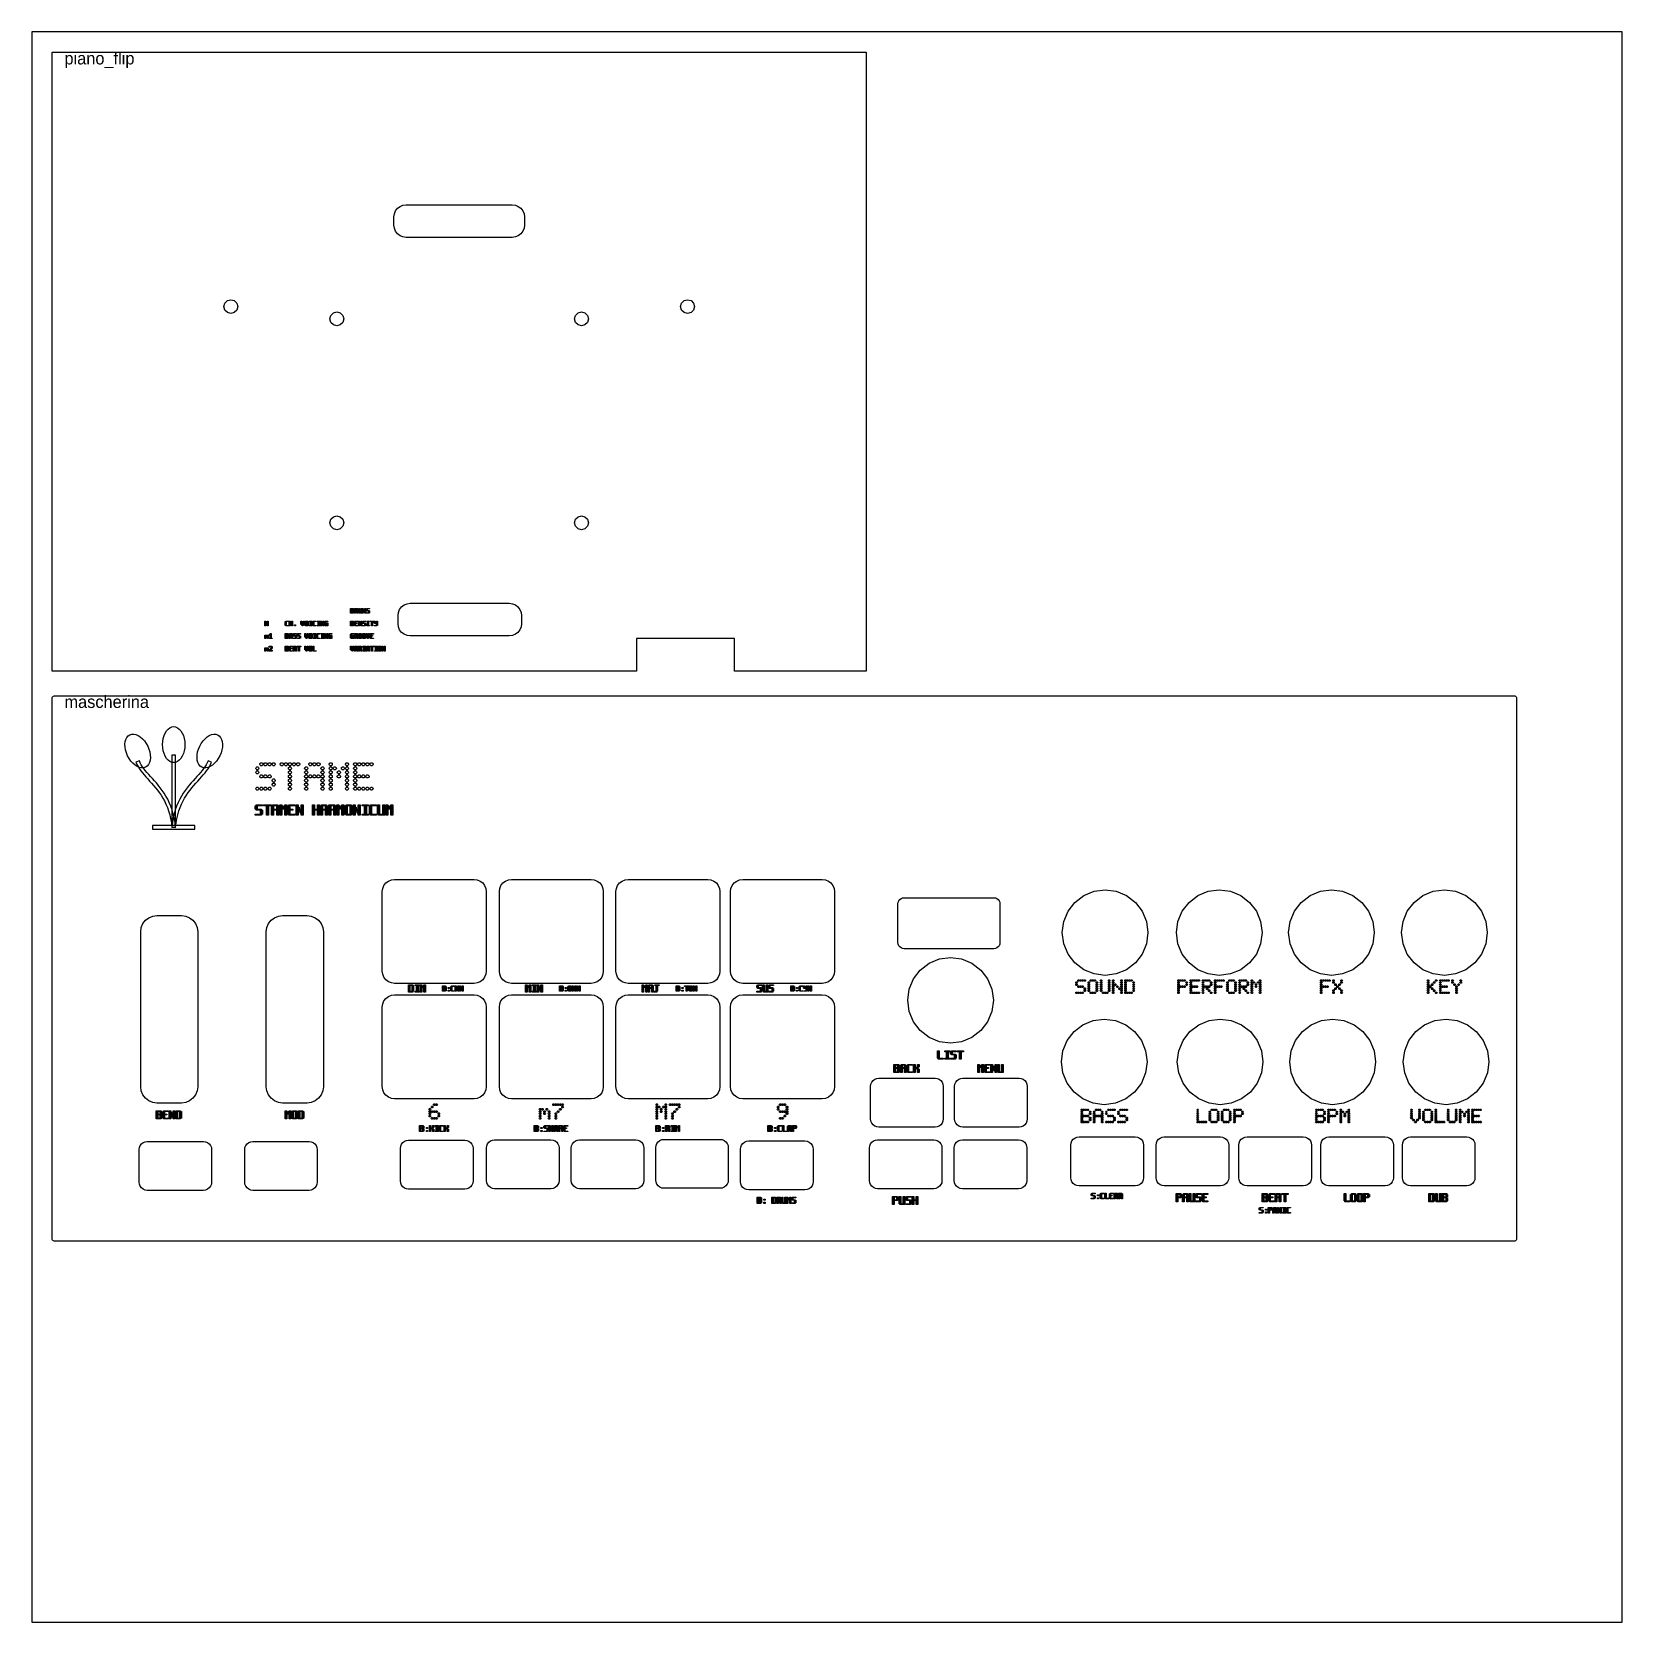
# Model space of a CAD drawing. Header units: millimetres. Extents: x 0 to 390, y 0 to 390.
import ezdxf

# ---------------------------------------------------------------- set-up
doc = ezdxf.new("R2010")
doc.units = ezdxf.units.MM
for name, color, linetype in [('INCISIONE', 7, 'CONTINUOUS'), ('SEGNO', 5, 'CONTINUOUS'), ('TAGLIO', 1, 'CONTINUOUS')]:
    doc.layers.add(name, color=color, linetype=linetype)

msp = doc.modelspace()

# ---------------------------------------------------------------- texts
at = {"layer": 'SEGNO'}
for s, p in [('piano_flip', (8, 382)), ('mascherina', (8, 224.2))]:
    msp.add_text(s, height=3, dxfattribs=at).set_placement(p)

# ---------------------------------------------------------------- linework, layer by layer
at = {"layer": 'INCISIONE'}
for points in [[(78.16, 248.61), (78.88, 248.61), (78.88, 248.49), (78.16, 248.49)], [(78.16, 248.49), (78.4, 248.49), (78.4, 248.37), (78.16, 248.37)], [(78.16, 248.37), (78.4, 248.37), (78.4, 248.25), (78.16, 248.25)], [(78.16, 248.25), (78.4, 248.25), (78.4, 248.13), (78.16, 248.13)], [(78.16, 248.13), (78.4, 248.13), (78.4, 248.01), (78.16, 248.01)], [(78.16, 248.01), (78.4, 248.01), (78.4, 247.89), (78.16, 247.89)], [(78.16, 247.89), (78.4, 247.89), (78.4, 247.77), (78.16, 247.77)], [(78.16, 247.77), (78.4, 247.77), (78.4, 247.65), (78.16, 247.65)], [(78.16, 247.65), (78.4, 247.65), (78.4, 247.53), (78.16, 247.53)], [(78.16, 247.53), (78.88, 247.53), (78.88, 247.41), (78.16, 247.41)], [(78.76, 248.49), (79, 248.49), (79, 248.37), (78.76, 248.37)], [(78.76, 248.37), (79, 248.37), (79, 248.25), (78.76, 248.25)], [(78.76, 248.25), (79, 248.25), (79, 248.13), (78.76, 248.13)], [(78.76, 248.13), (79, 248.13), (79, 248.01), (78.76, 248.01)], [(78.76, 248.01), (79, 248.01), (79, 247.89), (78.76, 247.89)], [(78.76, 247.89), (79, 247.89), (79, 247.77), (78.76, 247.77)], [(78.76, 247.77), (79, 247.77), (79, 247.65), (78.76, 247.65)], [(78.76, 247.65), (79, 247.65), (79, 247.53), (78.76, 247.53)], [(79.12, 248.61), (79.84, 248.61), (79.84, 248.49), (79.12, 248.49)], [(79.12, 248.49), (79.36, 248.49), (79.36, 248.37), (79.12, 248.37)], [(79.12, 248.37), (79.36, 248.37), (79.36, 248.25), (79.12, 248.25)], [(79.12, 248.25), (79.36, 248.25), (79.36, 248.13), (79.12, 248.13)], [(79.12, 248.13), (79.84, 248.13), (79.84, 248.01), (79.12, 248.01)], [(79.12, 248.01), (79.36, 248.01), (79.36, 247.89), (79.12, 247.89)], [(79.12, 247.89), (79.36, 247.89), (79.36, 247.77), (79.12, 247.77)], [(79.12, 247.77), (79.36, 247.77), (79.36, 247.65), (79.12, 247.65)], [(79.12, 247.65), (79.36, 247.65), (79.36, 247.53), (79.12, 247.53)], [(79.12, 247.53), (79.36, 247.53), (79.36, 247.41), (79.12, 247.41)], [(79.72, 248.49), (79.96, 248.49), (79.96, 248.37), (79.72, 248.37)], [(79.72, 248.37), (79.96, 248.37), (79.96, 248.25), (79.72, 248.25)], [(79.72, 248.25), (79.96, 248.25), (79.96, 248.13), (79.72, 248.13)], [(79.72, 248.01), (79.96, 248.01), (79.96, 247.89), (79.72, 247.89)], [(79.72, 247.89), (79.96, 247.89), (79.96, 247.77), (79.72, 247.77)], [(79.72, 247.77), (79.96, 247.77), (79.96, 247.65), (79.72, 247.65)], [(79.72, 247.65), (79.96, 247.65), (79.96, 247.53), (79.72, 247.53)], [(79.72, 247.53), (79.96, 247.53), (79.96, 247.41), (79.72, 247.41)], [(80.08, 248.61), (80.32, 248.61), (80.32, 248.49), (80.08, 248.49)], [(80.08, 248.49), (80.32, 248.49), (80.32, 248.37), (80.08, 248.37)], [(80.08, 248.37), (80.32, 248.37), (80.32, 248.25), (80.08, 248.25)], [(80.08, 248.25), (80.32, 248.25), (80.32, 248.13), (80.08, 248.13)], [(80.08, 248.13), (80.32, 248.13), (80.32, 248.01), (80.08, 248.01)], [(80.08, 248.01), (80.32, 248.01), (80.32, 247.89), (80.08, 247.89)], [(80.08, 247.89), (80.32, 247.89), (80.32, 247.77), (80.08, 247.77)], [(80.08, 247.77), (80.32, 247.77), (80.32, 247.65), (80.08, 247.65)], [(80.08, 247.65), (80.32, 247.65), (80.32, 247.53), (80.08, 247.53)], [(80.2, 247.53), (80.92, 247.53), (80.92, 247.41), (80.2, 247.41)], [(80.68, 248.61), (80.92, 248.61), (80.92, 248.49), (80.68, 248.49)], [(80.68, 248.49), (80.92, 248.49), (80.92, 248.37), (80.68, 248.37)], [(80.68, 248.37), (80.92, 248.37), (80.92, 248.25), (80.68, 248.25)], [(80.68, 248.25), (80.92, 248.25), (80.92, 248.13), (80.68, 248.13)], [(80.68, 248.13), (80.92, 248.13), (80.92, 248.01), (80.68, 248.01)], [(80.68, 248.01), (80.92, 248.01), (80.92, 247.89), (80.68, 247.89)], [(80.68, 247.89), (80.92, 247.89), (80.92, 247.77), (80.68, 247.77)], [(80.68, 247.77), (80.92, 247.77), (80.92, 247.65), (80.68, 247.65)], [(80.68, 247.65), (80.92, 247.65), (80.92, 247.53), (80.68, 247.53)], [(81.04, 248.61), (81.28, 248.61), (81.28, 248.49), (81.04, 248.49)], [(81.04, 248.49), (81.4, 248.49), (81.4, 248.37), (81.04, 248.37)], [(81.04, 248.37), (81.88, 248.37), (81.88, 248.25), (81.04, 248.25)], [(81.04, 248.25), (81.28, 248.25), (81.28, 248.13), (81.04, 248.13)], [(81.04, 248.13), (81.28, 248.13), (81.28, 248.01), (81.04, 248.01)], [(81.04, 248.01), (81.28, 248.01), (81.28, 247.89), (81.04, 247.89)], [(81.04, 247.89), (81.28, 247.89), (81.28, 247.77), (81.04, 247.77)], [(81.04, 247.77), (81.28, 247.77), (81.28, 247.65), (81.04, 247.65)], [(81.04, 247.65), (81.28, 247.65), (81.28, 247.53), (81.04, 247.53)], [(81.04, 247.53), (81.28, 247.53), (81.28, 247.41), (81.04, 247.41)], [(81.4, 248.25), (81.52, 248.25), (81.52, 248.13), (81.4, 248.13)], [(81.52, 248.49), (81.88, 248.49), (81.88, 248.37), (81.52, 248.37)], [(81.64, 248.61), (81.88, 248.61), (81.88, 248.49), (81.64, 248.49)], [(81.64, 248.25), (81.88, 248.25), (81.88, 248.13), (81.64, 248.13)], [(81.64, 248.13), (81.88, 248.13), (81.88, 248.01), (81.64, 248.01)], [(81.64, 248.01), (81.88, 248.01), (81.88, 247.89), (81.64, 247.89)], [(81.64, 247.89), (81.88, 247.89), (81.88, 247.77), (81.64, 247.77)], [(81.64, 247.77), (81.88, 247.77), (81.88, 247.65), (81.64, 247.65)], [(81.64, 247.65), (81.88, 247.65), (81.88, 247.53), (81.64, 247.53)], [(81.64, 247.53), (81.88, 247.53), (81.88, 247.41), (81.64, 247.41)], [(82, 248.49), (82.24, 248.49), (82.24, 248.37), (82, 248.37)], [(82, 248.37), (82.24, 248.37), (82.24, 248.25), (82, 248.25)], [(82, 248.25), (82.24, 248.25), (82.24, 248.13), (82, 248.13)], [(82, 247.53), (82.72, 247.53), (82.72, 247.41), (82, 247.41)], [(82.12, 248.61), (82.84, 248.61), (82.84, 248.49), (82.12, 248.49)], [(82.12, 248.13), (82.72, 248.13), (82.72, 248.01), (82.12, 248.01)], [(82.6, 248.01), (82.84, 248.01), (82.84, 247.89), (82.6, 247.89)], [(82.6, 247.89), (82.84, 247.89), (82.84, 247.77), (82.6, 247.77)], [(82.6, 247.77), (82.84, 247.77), (82.84, 247.65), (82.6, 247.65)], [(82.6, 247.65), (82.84, 247.65), (82.84, 247.53), (82.6, 247.53)], [(57.16, 245.51), (57.4, 245.51), (57.4, 245.39), (57.16, 245.39)], [(57.16, 245.39), (57.52, 245.39), (57.52, 245.27), (57.16, 245.27)], [(57.16, 245.27), (58, 245.27), (58, 245.15), (57.16, 245.15)], [(57.16, 245.15), (57.4, 245.15), (57.4, 245.03), (57.16, 245.03)], [(57.16, 245.03), (57.4, 245.03), (57.4, 244.91), (57.16, 244.91)], [(57.16, 244.91), (57.4, 244.91), (57.4, 244.79), (57.16, 244.79)], [(57.16, 244.79), (57.4, 244.79), (57.4, 244.67), (57.16, 244.67)], [(57.16, 244.67), (57.4, 244.67), (57.4, 244.55), (57.16, 244.55)], [(57.16, 244.55), (57.4, 244.55), (57.4, 244.43), (57.16, 244.43)], [(57.16, 244.43), (57.4, 244.43), (57.4, 244.31), (57.16, 244.31)], [(57.16, 242.05), (57.52, 242.05), (57.52, 241.93), (57.16, 241.93)], [(57.16, 241.93), (57.4, 241.93), (57.4, 241.81), (57.16, 241.81)], [(57.16, 241.81), (57.4, 241.81), (57.4, 241.69), (57.16, 241.69)], [(57.52, 245.15), (57.64, 245.15), (57.64, 245.03), (57.52, 245.03)], [(57.52, 241.93), (57.64, 241.93), (57.64, 241.81), (57.52, 241.81)], [(57.52, 241.81), (57.64, 241.81), (57.64, 241.69), (57.52, 241.69)], [(57.64, 245.39), (58, 245.39), (58, 245.27), (57.64, 245.27)], [(57.64, 242.05), (57.88, 242.05), (57.88, 241.93), (57.64, 241.93)], [(57.76, 245.51), (58, 245.51), (58, 245.39), (57.76, 245.39)], [(57.76, 245.15), (58, 245.15), (58, 245.03), (57.76, 245.03)], [(57.76, 245.03), (58, 245.03), (58, 244.91), (57.76, 244.91)], [(57.76, 244.91), (58, 244.91), (58, 244.79), (57.76, 244.79)], [(57.76, 244.79), (58, 244.79), (58, 244.67), (57.76, 244.67)], [(57.76, 244.67), (58, 244.67), (58, 244.55), (57.76, 244.55)], [(57.76, 244.55), (58, 244.55), (58, 244.43), (57.76, 244.43)], [(57.76, 244.43), (58, 244.43), (58, 244.31), (57.76, 244.31)], [(57.76, 241.93), (58, 241.93), (58, 241.81), (57.76, 241.81)], [(57.76, 241.81), (58, 241.81), (58, 241.69), (57.76, 241.69)], [(58.24, 242.17), (58.72, 242.17), (58.72, 242.05), (58.24, 242.05)], [(58.24, 242.05), (58.36, 242.05), (58.36, 241.93), (58.24, 241.93)], [(58.36, 242.29), (58.72, 242.29), (58.72, 242.17), (58.36, 242.17)], [(58.48, 242.41), (58.72, 242.41), (58.72, 242.29), (58.48, 242.29)], [(58.48, 242.05), (58.72, 242.05), (58.72, 241.93), (58.48, 241.93)], [(58.48, 241.93), (58.72, 241.93), (58.72, 241.81), (58.48, 241.81)], [(58.48, 241.81), (58.72, 241.81), (58.72, 241.69), (58.48, 241.69)], [(62.16, 245.39), (62.4, 245.39), (62.4, 245.27), (62.16, 245.27)], [(62.16, 245.27), (62.4, 245.27), (62.4, 245.15), (62.16, 245.15)], [(62.16, 245.15), (62.4, 245.15), (62.4, 245.03), (62.16, 245.03)], [(62.16, 245.03), (62.4, 245.03), (62.4, 244.91), (62.16, 244.91)], [(62.16, 244.91), (62.4, 244.91), (62.4, 244.79), (62.16, 244.79)], [(62.16, 244.79), (62.4, 244.79), (62.4, 244.67), (62.16, 244.67)], [(62.16, 244.67), (62.4, 244.67), (62.4, 244.55), (62.16, 244.55)], [(62.16, 244.55), (62.4, 244.55), (62.4, 244.43), (62.16, 244.43)], [(62.16, 242.41), (62.88, 242.41), (62.88, 242.29), (62.16, 242.29)], [(62.16, 242.29), (62.4, 242.29), (62.4, 242.17), (62.16, 242.17)], [(62.16, 242.17), (62.4, 242.17), (62.4, 242.05), (62.16, 242.05)], [(62.16, 242.05), (62.4, 242.05), (62.4, 241.93), (62.16, 241.93)], [(62.16, 241.93), (62.88, 241.93), (62.88, 241.81), (62.16, 241.81)], [(62.16, 241.81), (62.4, 241.81), (62.4, 241.69), (62.16, 241.69)], [(62.28, 245.51), (63, 245.51), (63, 245.39), (62.28, 245.39)], [(62.28, 244.43), (63, 244.43), (63, 244.31), (62.28, 244.31)], [(62.76, 242.29), (63, 242.29), (63, 242.17), (62.76, 242.17)], [(62.76, 242.17), (63, 242.17), (63, 242.05), (62.76, 242.05)], [(62.76, 242.05), (63, 242.05), (63, 241.93), (62.76, 241.93)], [(62.76, 241.81), (63, 241.81), (63, 241.69), (62.76, 241.69)], [(63.12, 245.51), (63.36, 245.51), (63.36, 245.39), (63.12, 245.39)], [(63.12, 245.39), (63.36, 245.39), (63.36, 245.27), (63.12, 245.27)], [(63.12, 245.27), (63.36, 245.27), (63.36, 245.15), (63.12, 245.15)], [(63.12, 245.15), (63.36, 245.15), (63.36, 245.03), (63.12, 245.03)], [(63.12, 245.03), (63.96, 245.03), (63.96, 244.91), (63.12, 244.91)], [(63.12, 244.91), (63.36, 244.91), (63.36, 244.79), (63.12, 244.79)], [(63.12, 244.79), (63.36, 244.79), (63.36, 244.67), (63.12, 244.67)], [(63.12, 244.67), (63.36, 244.67), (63.36, 244.55), (63.12, 244.55)], [(63.12, 244.55), (63.36, 244.55), (63.36, 244.43), (63.12, 244.43)], [(63.12, 244.43), (63.36, 244.43), (63.36, 244.31), (63.12, 244.31)], [(63.12, 242.29), (63.36, 242.29), (63.36, 242.17), (63.12, 242.17)], [(63.12, 242.17), (63.36, 242.17), (63.36, 242.05), (63.12, 242.05)], [(63.12, 242.05), (63.36, 242.05), (63.36, 241.93), (63.12, 241.93)], [(63.12, 241.93), (63.96, 241.93), (63.96, 241.81), (63.12, 241.81)], [(63.12, 241.81), (63.36, 241.81), (63.36, 241.69), (63.12, 241.69)], [(63.24, 242.41), (63.84, 242.41), (63.84, 242.29), (63.24, 242.29)], [(63.72, 245.51), (63.96, 245.51), (63.96, 245.39), (63.72, 245.39)], [(63.72, 245.39), (63.96, 245.39), (63.96, 245.27), (63.72, 245.27)], [(63.72, 245.27), (63.96, 245.27), (63.96, 245.15), (63.72, 245.15)], [(63.72, 245.15), (63.96, 245.15), (63.96, 245.03), (63.72, 245.03)], [(63.72, 244.91), (63.96, 244.91), (63.96, 244.79), (63.72, 244.79)], [(63.72, 244.79), (63.96, 244.79), (63.96, 244.67), (63.72, 244.67)], [(63.72, 244.67), (63.96, 244.67), (63.96, 244.55), (63.72, 244.55)], [(63.72, 244.55), (63.96, 244.55), (63.96, 244.43), (63.72, 244.43)], [(63.72, 244.43), (63.96, 244.43), (63.96, 244.31), (63.72, 244.31)], [(63.72, 242.29), (63.96, 242.29), (63.96, 242.17), (63.72, 242.17)], [(63.72, 242.17), (63.96, 242.17), (63.96, 242.05), (63.72, 242.05)], [(63.72, 242.05), (63.96, 242.05), (63.96, 241.93), (63.72, 241.93)], [(63.72, 241.81), (63.96, 241.81), (63.96, 241.69), (63.72, 241.69)], [(64.08, 242.29), (64.32, 242.29), (64.32, 242.17), (64.08, 242.17)], [(64.08, 242.17), (64.32, 242.17), (64.32, 242.05), (64.08, 242.05)], [(64.08, 242.05), (64.32, 242.05), (64.32, 241.93), (64.08, 241.93)], [(64.2, 242.41), (64.92, 242.41), (64.92, 242.29), (64.2, 242.29)], [(64.2, 241.93), (64.8, 241.93), (64.8, 241.81), (64.2, 241.81)], [(64.44, 244.55), (64.68, 244.55), (64.68, 244.43), (64.44, 244.43)], [(64.44, 244.43), (64.68, 244.43), (64.68, 244.31), (64.44, 244.31)], [(64.68, 241.81), (64.92, 241.81), (64.92, 241.69), (64.68, 241.69)], [(65.04, 242.29), (65.28, 242.29), (65.28, 242.17), (65.04, 242.17)], [(65.04, 242.17), (65.28, 242.17), (65.28, 242.05), (65.04, 242.05)], [(65.04, 242.05), (65.28, 242.05), (65.28, 241.93), (65.04, 241.93)], [(65.16, 242.41), (65.88, 242.41), (65.88, 242.29), (65.16, 242.29)], [(65.16, 241.93), (65.76, 241.93), (65.76, 241.81), (65.16, 241.81)], [(65.64, 241.81), (65.88, 241.81), (65.88, 241.69), (65.64, 241.69)], [(66, 245.51), (66.24, 245.51), (66.24, 245.39), (66, 245.39)], [(66, 245.39), (66.24, 245.39), (66.24, 245.27), (66, 245.27)], [(66, 245.27), (66.24, 245.27), (66.24, 245.15), (66, 245.15)], [(66, 245.15), (66.24, 245.15), (66.24, 245.03), (66, 245.03)], [(66, 245.03), (66.24, 245.03), (66.24, 244.91), (66, 244.91)], [(66, 244.91), (66.24, 244.91), (66.24, 244.79), (66, 244.79)], [(66, 244.79), (66.24, 244.79), (66.24, 244.67), (66, 244.67)], [(66.12, 244.67), (66.36, 244.67), (66.36, 244.55), (66.12, 244.55)], [(66.24, 244.55), (66.6, 244.55), (66.6, 244.43), (66.24, 244.43)], [(66.36, 244.43), (66.48, 244.43), (66.48, 244.31), (66.36, 244.31)], [(66.48, 244.67), (66.72, 244.67), (66.72, 244.55), (66.48, 244.55)], [(66.6, 245.51), (66.84, 245.51), (66.84, 245.39), (66.6, 245.39)], [(66.6, 245.39), (66.84, 245.39), (66.84, 245.27), (66.6, 245.27)], [(66.6, 245.27), (66.84, 245.27), (66.84, 245.15), (66.6, 245.15)], [(66.6, 245.15), (66.84, 245.15), (66.84, 245.03), (66.6, 245.03)], [(66.6, 245.03), (66.84, 245.03), (66.84, 244.91), (66.6, 244.91)], [(66.6, 244.91), (66.84, 244.91), (66.84, 244.79), (66.6, 244.79)], [(66.6, 244.79), (66.84, 244.79), (66.84, 244.67), (66.6, 244.67)], [(66.96, 245.39), (67.2, 245.39), (67.2, 245.27), (66.96, 245.27)], [(66.96, 245.27), (67.2, 245.27), (67.2, 245.15), (66.96, 245.15)], [(66.96, 245.15), (67.2, 245.15), (67.2, 245.03), (66.96, 245.03)], [(66.96, 245.03), (67.2, 245.03), (67.2, 244.91), (66.96, 244.91)], [(66.96, 244.91), (67.2, 244.91), (67.2, 244.79), (66.96, 244.79)], [(66.96, 244.79), (67.2, 244.79), (67.2, 244.67), (66.96, 244.67)], [(66.96, 244.67), (67.2, 244.67), (67.2, 244.55), (66.96, 244.55)], [(66.96, 244.55), (67.2, 244.55), (67.2, 244.43), (66.96, 244.43)], [(66.96, 242.41), (67.2, 242.41), (67.2, 242.29), (66.96, 242.29)], [(66.96, 242.29), (67.2, 242.29), (67.2, 242.17), (66.96, 242.17)], [(66.96, 242.17), (67.2, 242.17), (67.2, 242.05), (66.96, 242.05)], [(66.96, 242.05), (67.2, 242.05), (67.2, 241.93), (66.96, 241.93)], [(66.96, 241.93), (67.2, 241.93), (67.2, 241.81), (66.96, 241.81)], [(66.96, 241.81), (67.2, 241.81), (67.2, 241.69), (66.96, 241.69)], [(67.08, 245.51), (67.68, 245.51), (67.68, 245.39), (67.08, 245.39)], [(67.08, 244.43), (67.68, 244.43), (67.68, 244.31), (67.08, 244.31)], [(67.56, 245.39), (67.8, 245.39), (67.8, 245.27), (67.56, 245.27)], [(67.56, 245.27), (67.8, 245.27), (67.8, 245.15), (67.56, 245.15)], [(67.56, 245.15), (67.8, 245.15), (67.8, 245.03), (67.56, 245.03)], [(67.56, 245.03), (67.8, 245.03), (67.8, 244.91), (67.56, 244.91)], [(67.56, 244.91), (67.8, 244.91), (67.8, 244.79), (67.56, 244.79)], [(67.56, 244.79), (67.8, 244.79), (67.8, 244.67), (67.56, 244.67)], [(67.56, 244.67), (67.8, 244.67), (67.8, 244.55), (67.56, 244.55)], [(67.56, 244.55), (67.8, 244.55), (67.8, 244.43), (67.56, 244.43)], [(67.56, 242.41), (67.8, 242.41), (67.8, 242.29), (67.56, 242.29)], [(67.56, 242.29), (67.8, 242.29), (67.8, 242.17), (67.56, 242.17)], [(67.56, 242.17), (67.8, 242.17), (67.8, 242.05), (67.56, 242.05)], [(67.56, 242.05), (67.8, 242.05), (67.8, 241.93), (67.56, 241.93)], [(67.56, 241.93), (67.8, 241.93), (67.8, 241.81), (67.56, 241.81)], [(67.56, 241.81), (67.8, 241.81), (67.8, 241.69), (67.56, 241.69)], [(67.92, 242.29), (68.16, 242.29), (68.16, 242.17), (67.92, 242.17)], [(67.92, 242.17), (68.16, 242.17), (68.16, 242.05), (67.92, 242.05)], [(67.92, 242.05), (68.16, 242.05), (68.16, 241.93), (67.92, 241.93)], [(67.92, 241.93), (68.16, 241.93), (68.16, 241.81), (67.92, 241.81)], [(67.92, 241.81), (68.16, 241.81), (68.16, 241.69), (67.92, 241.69)], [(68.04, 245.51), (68.76, 245.51), (68.76, 245.39), (68.04, 245.39)], [(68.04, 244.43), (68.76, 244.43), (68.76, 244.31), (68.04, 244.31)], [(68.04, 242.41), (68.64, 242.41), (68.64, 242.29), (68.04, 242.29)], [(68.28, 245.39), (68.52, 245.39), (68.52, 245.27), (68.28, 245.27)], [(68.28, 245.27), (68.52, 245.27), (68.52, 245.15), (68.28, 245.15)], [(68.28, 245.15), (68.52, 245.15), (68.52, 245.03), (68.28, 245.03)], [(68.28, 245.03), (68.52, 245.03), (68.52, 244.91), (68.28, 244.91)], [(68.28, 244.91), (68.52, 244.91), (68.52, 244.79), (68.28, 244.79)], [(68.28, 244.79), (68.52, 244.79), (68.52, 244.67), (68.28, 244.67)], [(68.28, 244.67), (68.52, 244.67), (68.52, 244.55), (68.28, 244.55)], [(68.28, 244.55), (68.52, 244.55), (68.52, 244.43), (68.28, 244.43)], [(68.52, 242.29), (68.76, 242.29), (68.76, 242.17), (68.52, 242.17)], [(68.52, 242.17), (68.76, 242.17), (68.76, 242.05), (68.52, 242.05)], [(68.52, 242.05), (68.76, 242.05), (68.76, 241.93), (68.52, 241.93)], [(68.52, 241.93), (68.76, 241.93), (68.76, 241.81), (68.52, 241.81)], [(68.52, 241.81), (68.76, 241.81), (68.76, 241.69), (68.52, 241.69)], [(68.88, 245.39), (69.12, 245.39), (69.12, 245.27), (68.88, 245.27)], [(68.88, 245.27), (69.12, 245.27), (69.12, 245.15), (68.88, 245.15)], [(68.88, 245.15), (69.12, 245.15), (69.12, 245.03), (68.88, 245.03)], [(68.88, 245.03), (69.12, 245.03), (69.12, 244.91), (68.88, 244.91)], [(68.88, 244.91), (69.12, 244.91), (69.12, 244.79), (68.88, 244.79)], [(68.88, 244.79), (69.12, 244.79), (69.12, 244.67), (68.88, 244.67)], [(68.88, 244.67), (69.12, 244.67), (69.12, 244.55), (68.88, 244.55)], [(68.88, 244.55), (69.12, 244.55), (69.12, 244.43), (68.88, 244.43)], [(69, 245.51), (69.72, 245.51), (69.72, 245.39), (69, 245.39)], [(69, 244.43), (69.72, 244.43), (69.72, 244.31), (69, 244.31)], [(69, 242.41), (69.72, 242.41), (69.72, 242.29), (69, 242.29)], [(69.24, 242.29), (69.48, 242.29), (69.48, 242.17), (69.24, 242.17)], [(69.24, 242.17), (69.48, 242.17), (69.48, 242.05), (69.24, 242.05)], [(69.24, 242.05), (69.48, 242.05), (69.48, 241.93), (69.24, 241.93)], [(69.24, 241.93), (69.48, 241.93), (69.48, 241.81), (69.24, 241.81)], [(69.24, 241.81), (69.48, 241.81), (69.48, 241.69), (69.24, 241.69)], [(69.84, 242.29), (70.08, 242.29), (70.08, 242.17), (69.84, 242.17)], [(69.84, 242.17), (70.08, 242.17), (70.08, 242.05), (69.84, 242.05)], [(69.84, 242.05), (70.08, 242.05), (70.08, 241.93), (69.84, 241.93)], [(69.84, 241.93), (70.08, 241.93), (70.08, 241.81), (69.84, 241.81)], [(69.84, 241.81), (70.08, 241.81), (70.08, 241.69), (69.84, 241.69)], [(69.96, 245.51), (70.68, 245.51), (70.68, 245.39), (69.96, 245.39)], [(69.96, 244.43), (70.68, 244.43), (70.68, 244.31), (69.96, 244.31)], [(69.96, 242.41), (70.68, 242.41), (70.68, 242.29), (69.96, 242.29)], [(70.2, 245.39), (70.44, 245.39), (70.44, 245.27), (70.2, 245.27)], [(70.2, 245.27), (70.44, 245.27), (70.44, 245.15), (70.2, 245.15)], [(70.2, 245.15), (70.44, 245.15), (70.44, 245.03), (70.2, 245.03)], [(70.2, 245.03), (70.44, 245.03), (70.44, 244.91), (70.2, 244.91)], [(70.2, 244.91), (70.44, 244.91), (70.44, 244.79), (70.2, 244.79)], [(70.2, 244.79), (70.44, 244.79), (70.44, 244.67), (70.2, 244.67)], [(70.2, 244.67), (70.44, 244.67), (70.44, 244.55), (70.2, 244.55)], [(70.2, 244.55), (70.44, 244.55), (70.44, 244.43), (70.2, 244.43)], [(70.8, 245.51), (71.04, 245.51), (71.04, 245.39), (70.8, 245.39)], [(70.8, 245.39), (71.04, 245.39), (71.04, 245.27), (70.8, 245.27)], [(70.8, 245.27), (71.16, 245.27), (71.16, 245.15), (70.8, 245.15)], [(70.8, 245.15), (71.16, 245.15), (71.16, 245.03), (70.8, 245.03)], [(70.8, 245.03), (71.04, 245.03), (71.04, 244.91), (70.8, 244.91)], [(70.8, 244.91), (71.04, 244.91), (71.04, 244.79), (70.8, 244.79)], [(70.8, 244.79), (71.04, 244.79), (71.04, 244.67), (70.8, 244.67)], [(70.8, 244.67), (71.04, 244.67), (71.04, 244.55), (70.8, 244.55)], [(70.8, 244.55), (71.04, 244.55), (71.04, 244.43), (70.8, 244.43)], [(70.8, 244.43), (71.04, 244.43), (71.04, 244.31), (70.8, 244.31)], [(70.92, 242.41), (71.64, 242.41), (71.64, 242.29), (70.92, 242.29)], [(71.16, 245.03), (71.28, 245.03), (71.28, 244.91), (71.16, 244.91)], [(71.16, 244.91), (71.28, 244.91), (71.28, 244.79), (71.16, 244.79)], [(71.16, 242.29), (71.4, 242.29), (71.4, 242.17), (71.16, 242.17)], [(71.16, 242.17), (71.4, 242.17), (71.4, 242.05), (71.16, 242.05)], [(71.16, 242.05), (71.4, 242.05), (71.4, 241.93), (71.16, 241.93)], [(71.16, 241.93), (71.4, 241.93), (71.4, 241.81), (71.16, 241.81)], [(71.16, 241.81), (71.4, 241.81), (71.4, 241.69), (71.16, 241.69)], [(71.28, 244.79), (71.64, 244.79), (71.64, 244.67), (71.28, 244.67)], [(71.28, 244.67), (71.64, 244.67), (71.64, 244.55), (71.28, 244.55)], [(71.4, 245.51), (71.64, 245.51), (71.64, 245.39), (71.4, 245.39)], [(71.4, 245.39), (71.64, 245.39), (71.64, 245.27), (71.4, 245.27)], [(71.4, 245.27), (71.64, 245.27), (71.64, 245.15), (71.4, 245.15)], [(71.4, 245.15), (71.64, 245.15), (71.64, 245.03), (71.4, 245.03)], [(71.4, 245.03), (71.64, 245.03), (71.64, 244.91), (71.4, 244.91)], [(71.4, 244.91), (71.64, 244.91), (71.64, 244.79), (71.4, 244.79)], [(71.4, 244.55), (71.64, 244.55), (71.64, 244.43), (71.4, 244.43)], [(71.4, 244.43), (71.64, 244.43), (71.64, 244.31), (71.4, 244.31)], [(71.76, 245.39), (72, 245.39), (72, 245.27), (71.76, 245.27)], [(71.76, 245.27), (72, 245.27), (72, 245.15), (71.76, 245.15)], [(71.76, 245.15), (72, 245.15), (72, 245.03), (71.76, 245.03)], [(71.76, 245.03), (72, 245.03), (72, 244.91), (71.76, 244.91)], [(71.76, 244.91), (72, 244.91), (72, 244.79), (71.76, 244.79)], [(71.76, 244.79), (72, 244.79), (72, 244.67), (71.76, 244.67)], [(71.76, 244.67), (72, 244.67), (72, 244.55), (71.76, 244.55)], [(71.76, 244.55), (72, 244.55), (72, 244.43), (71.76, 244.43)], [(71.76, 242.41), (72, 242.41), (72, 242.29), (71.76, 242.29)], [(71.76, 242.29), (72, 242.29), (72, 242.17), (71.76, 242.17)], [(71.76, 242.17), (72.12, 242.17), (72.12, 242.05), (71.76, 242.05)], [(71.76, 242.05), (72.12, 242.05), (72.12, 241.93), (71.76, 241.93)], [(71.76, 241.93), (72, 241.93), (72, 241.81), (71.76, 241.81)], [(71.76, 241.81), (72, 241.81), (72, 241.69), (71.76, 241.69)], [(71.88, 245.51), (72.6, 245.51), (72.6, 245.39), (71.88, 245.39)], [(71.88, 244.43), (72.6, 244.43), (72.6, 244.31), (71.88, 244.31)], [(72.12, 245.03), (72.6, 245.03), (72.6, 244.91), (72.12, 244.91)], [(72.12, 241.93), (72.24, 241.93), (72.24, 241.81), (72.12, 241.81)], [(72.12, 241.81), (72.24, 241.81), (72.24, 241.69), (72.12, 241.69)], [(72.36, 244.91), (72.6, 244.91), (72.6, 244.79), (72.36, 244.79)], [(72.36, 244.79), (72.6, 244.79), (72.6, 244.67), (72.36, 244.67)], [(72.36, 244.67), (72.6, 244.67), (72.6, 244.55), (72.36, 244.55)], [(72.36, 244.55), (72.6, 244.55), (72.6, 244.43), (72.36, 244.43)], [(72.36, 242.41), (72.6, 242.41), (72.6, 242.29), (72.36, 242.29)], [(72.36, 242.29), (72.6, 242.29), (72.6, 242.17), (72.36, 242.17)], [(72.36, 242.17), (72.6, 242.17), (72.6, 242.05), (72.36, 242.05)], [(72.36, 242.05), (72.6, 242.05), (72.6, 241.93), (72.36, 241.93)], [(72.36, 241.93), (72.6, 241.93), (72.6, 241.81), (72.36, 241.81)], [(72.36, 241.81), (72.6, 241.81), (72.6, 241.69), (72.36, 241.69)], [(72.72, 242.29), (72.96, 242.29), (72.96, 242.17), (72.72, 242.17)], [(72.72, 242.17), (72.96, 242.17), (72.96, 242.05), (72.72, 242.05)], [(72.72, 242.05), (72.96, 242.05), (72.96, 241.93), (72.72, 241.93)], [(72.72, 241.93), (72.96, 241.93), (72.96, 241.81), (72.72, 241.81)], [(72.72, 241.81), (72.96, 241.81), (72.96, 241.69), (72.72, 241.69)], [(72.84, 242.41), (73.56, 242.41), (73.56, 242.29), (72.84, 242.29)], [(73.08, 241.93), (73.56, 241.93), (73.56, 241.81), (73.08, 241.81)], [(73.32, 241.81), (73.56, 241.81), (73.56, 241.69), (73.32, 241.69)], [(78.16, 245.51), (78.88, 245.51), (78.88, 245.39), (78.16, 245.39)], [(78.16, 245.39), (78.4, 245.39), (78.4, 245.27), (78.16, 245.27)], [(78.16, 245.27), (78.4, 245.27), (78.4, 245.15), (78.16, 245.15)], [(78.16, 245.15), (78.4, 245.15), (78.4, 245.03), (78.16, 245.03)], [(78.16, 245.03), (78.4, 245.03), (78.4, 244.91), (78.16, 244.91)], [(78.16, 244.91), (78.4, 244.91), (78.4, 244.79), (78.16, 244.79)], [(78.16, 244.79), (78.4, 244.79), (78.4, 244.67), (78.16, 244.67)], [(78.16, 244.67), (78.4, 244.67), (78.4, 244.55), (78.16, 244.55)], [(78.16, 244.55), (78.4, 244.55), (78.4, 244.43), (78.16, 244.43)], [(78.16, 244.43), (78.88, 244.43), (78.88, 244.31), (78.16, 244.31)], [(78.16, 242.29), (78.4, 242.29), (78.4, 242.17), (78.16, 242.17)], [(78.16, 242.17), (78.4, 242.17), (78.4, 242.05), (78.16, 242.05)], [(78.16, 242.05), (78.4, 242.05), (78.4, 241.93), (78.16, 241.93)], [(78.16, 241.93), (78.4, 241.93), (78.4, 241.81), (78.16, 241.81)], [(78.16, 241.81), (78.4, 241.81), (78.4, 241.69), (78.16, 241.69)], [(78.28, 242.41), (79, 242.41), (79, 242.29), (78.28, 242.29)], [(78.52, 241.93), (79, 241.93), (79, 241.81), (78.52, 241.81)], [(78.76, 245.39), (79, 245.39), (79, 245.27), (78.76, 245.27)], [(78.76, 245.27), (79, 245.27), (79, 245.15), (78.76, 245.15)], [(78.76, 245.15), (79, 245.15), (79, 245.03), (78.76, 245.03)], [(78.76, 245.03), (79, 245.03), (79, 244.91), (78.76, 244.91)], [(78.76, 244.91), (79, 244.91), (79, 244.79), (78.76, 244.79)], [(78.76, 244.79), (79, 244.79), (79, 244.67), (78.76, 244.67)], [(78.76, 244.67), (79, 244.67), (79, 244.55), (78.76, 244.55)], [(78.76, 244.55), (79, 244.55), (79, 244.43), (78.76, 244.43)], [(78.76, 241.81), (79, 241.81), (79, 241.69), (78.76, 241.69)], [(79.12, 245.39), (79.36, 245.39), (79.36, 245.27), (79.12, 245.27)], [(79.12, 245.27), (79.36, 245.27), (79.36, 245.15), (79.12, 245.15)], [(79.12, 245.15), (79.36, 245.15), (79.36, 245.03), (79.12, 245.03)], [(79.12, 245.03), (79.72, 245.03), (79.72, 244.91), (79.12, 244.91)], [(79.12, 244.91), (79.36, 244.91), (79.36, 244.79), (79.12, 244.79)], [(79.12, 244.79), (79.36, 244.79), (79.36, 244.67), (79.12, 244.67)], [(79.12, 244.67), (79.36, 244.67), (79.36, 244.55), (79.12, 244.55)], [(79.12, 244.55), (79.36, 244.55), (79.36, 244.43), (79.12, 244.43)], [(79.12, 242.41), (79.84, 242.41), (79.84, 242.29), (79.12, 242.29)], [(79.12, 242.29), (79.36, 242.29), (79.36, 242.17), (79.12, 242.17)], [(79.12, 242.17), (79.36, 242.17), (79.36, 242.05), (79.12, 242.05)], [(79.12, 242.05), (79.36, 242.05), (79.36, 241.93), (79.12, 241.93)], [(79.12, 241.93), (79.84, 241.93), (79.84, 241.81), (79.12, 241.81)], [(79.12, 241.81), (79.36, 241.81), (79.36, 241.69), (79.12, 241.69)], [(79.24, 245.51), (79.96, 245.51), (79.96, 245.39), (79.24, 245.39)], [(79.24, 244.43), (79.96, 244.43), (79.96, 244.31), (79.24, 244.31)], [(79.72, 242.29), (79.96, 242.29), (79.96, 242.17), (79.72, 242.17)], [(79.72, 242.17), (79.96, 242.17), (79.96, 242.05), (79.72, 242.05)], [(79.72, 242.05), (79.96, 242.05), (79.96, 241.93), (79.72, 241.93)], [(79.72, 241.81), (79.96, 241.81), (79.96, 241.69), (79.72, 241.69)], [(80.08, 245.51), (80.32, 245.51), (80.32, 245.39), (80.08, 245.39)], [(80.08, 245.39), (80.32, 245.39), (80.32, 245.27), (80.08, 245.27)], [(80.08, 245.27), (80.44, 245.27), (80.44, 245.15), (80.08, 245.15)], [(80.08, 245.15), (80.44, 245.15), (80.44, 245.03), (80.08, 245.03)], [(80.08, 245.03), (80.32, 245.03), (80.32, 244.91), (80.08, 244.91)], [(80.08, 244.91), (80.32, 244.91), (80.32, 244.79), (80.08, 244.79)], [(80.08, 244.79), (80.32, 244.79), (80.32, 244.67), (80.08, 244.67)], [(80.08, 244.67), (80.32, 244.67), (80.32, 244.55), (80.08, 244.55)], [(80.08, 244.55), (80.32, 244.55), (80.32, 244.43), (80.08, 244.43)], [(80.08, 244.43), (80.32, 244.43), (80.32, 244.31), (80.08, 244.31)], [(80.08, 242.29), (80.32, 242.29), (80.32, 242.17), (80.08, 242.17)], [(80.08, 242.17), (80.32, 242.17), (80.32, 242.05), (80.08, 242.05)], [(80.08, 242.05), (80.32, 242.05), (80.32, 241.93), (80.08, 241.93)], [(80.08, 241.93), (80.32, 241.93), (80.32, 241.81), (80.08, 241.81)], [(80.08, 241.81), (80.32, 241.81), (80.32, 241.69), (80.08, 241.69)], [(80.2, 242.41), (80.8, 242.41), (80.8, 242.29), (80.2, 242.29)], [(80.44, 245.03), (80.56, 245.03), (80.56, 244.91), (80.44, 244.91)], [(80.44, 244.91), (80.56, 244.91), (80.56, 244.79), (80.44, 244.79)], [(80.56, 244.79), (80.92, 244.79), (80.92, 244.67), (80.56, 244.67)], [(80.56, 244.67), (80.92, 244.67), (80.92, 244.55), (80.56, 244.55)], [(80.68, 245.51), (80.92, 245.51), (80.92, 245.39), (80.68, 245.39)], [(80.68, 245.39), (80.92, 245.39), (80.92, 245.27), (80.68, 245.27)], [(80.68, 245.27), (80.92, 245.27), (80.92, 245.15), (80.68, 245.15)], [(80.68, 245.15), (80.92, 245.15), (80.92, 245.03), (80.68, 245.03)], [(80.68, 245.03), (80.92, 245.03), (80.92, 244.91), (80.68, 244.91)], [(80.68, 244.91), (80.92, 244.91), (80.92, 244.79), (80.68, 244.79)], [(80.68, 244.55), (80.92, 244.55), (80.92, 244.43), (80.68, 244.43)], [(80.68, 244.43), (80.92, 244.43), (80.92, 244.31), (80.68, 244.31)], [(80.68, 242.29), (80.92, 242.29), (80.92, 242.17), (80.68, 242.17)], [(80.68, 242.17), (80.92, 242.17), (80.92, 242.05), (80.68, 242.05)], [(80.68, 242.05), (80.92, 242.05), (80.92, 241.93), (80.68, 241.93)], [(80.68, 241.93), (80.92, 241.93), (80.92, 241.81), (80.68, 241.81)], [(80.68, 241.81), (80.92, 241.81), (80.92, 241.69), (80.68, 241.69)], [(81.04, 245.39), (81.28, 245.39), (81.28, 245.27), (81.04, 245.27)], [(81.04, 245.27), (81.28, 245.27), (81.28, 245.15), (81.04, 245.15)], [(81.04, 245.15), (81.28, 245.15), (81.28, 245.03), (81.04, 245.03)], [(81.04, 244.43), (81.76, 244.43), (81.76, 244.31), (81.04, 244.31)], [(81.04, 242.29), (81.28, 242.29), (81.28, 242.17), (81.04, 242.17)], [(81.04, 242.17), (81.28, 242.17), (81.28, 242.05), (81.04, 242.05)], [(81.04, 242.05), (81.28, 242.05), (81.28, 241.93), (81.04, 241.93)], [(81.04, 241.93), (81.28, 241.93), (81.28, 241.81), (81.04, 241.81)], [(81.04, 241.81), (81.28, 241.81), (81.28, 241.69), (81.04, 241.69)], [(81.16, 245.51), (81.88, 245.51), (81.88, 245.39), (81.16, 245.39)], [(81.16, 245.03), (81.76, 245.03), (81.76, 244.91), (81.16, 244.91)], [(81.16, 242.41), (81.76, 242.41), (81.76, 242.29), (81.16, 242.29)], [(81.64, 244.91), (81.88, 244.91), (81.88, 244.79), (81.64, 244.79)], [(81.64, 244.79), (81.88, 244.79), (81.88, 244.67), (81.64, 244.67)], [(81.64, 244.67), (81.88, 244.67), (81.88, 244.55), (81.64, 244.55)], [(81.64, 244.55), (81.88, 244.55), (81.88, 244.43), (81.64, 244.43)], [(81.64, 242.29), (81.88, 242.29), (81.88, 242.17), (81.64, 242.17)], [(81.64, 242.17), (81.88, 242.17), (81.88, 242.05), (81.64, 242.05)], [(81.64, 242.05), (81.88, 242.05), (81.88, 241.93), (81.64, 241.93)], [(81.64, 241.93), (81.88, 241.93), (81.88, 241.81), (81.64, 241.81)], [(81.64, 241.81), (81.88, 241.81), (81.88, 241.69), (81.64, 241.69)], [(82, 242.41), (82.24, 242.41), (82.24, 242.29), (82, 242.29)], [(82, 242.29), (82.24, 242.29), (82.24, 242.17), (82, 242.17)], [(82, 242.17), (82.24, 242.17), (82.24, 242.05), (82, 242.05)], [(82, 242.05), (82.24, 242.05), (82.24, 241.93), (82, 241.93)], [(82, 241.93), (82.24, 241.93), (82.24, 241.81), (82, 241.81)], [(82, 241.81), (82.24, 241.81), (82.24, 241.69), (82, 241.69)], [(82.12, 245.51), (82.84, 245.51), (82.84, 245.39), (82.12, 245.39)], [(82.12, 244.43), (82.84, 244.43), (82.84, 244.31), (82.12, 244.31)], [(82.36, 245.39), (82.6, 245.39), (82.6, 245.27), (82.36, 245.27)], [(82.36, 245.27), (82.6, 245.27), (82.6, 245.15), (82.36, 245.15)], [(82.36, 245.15), (82.6, 245.15), (82.6, 245.03), (82.36, 245.03)], [(82.36, 245.03), (82.6, 245.03), (82.6, 244.91), (82.36, 244.91)], [(82.36, 244.91), (82.6, 244.91), (82.6, 244.79), (82.36, 244.79)], [(82.36, 244.79), (82.6, 244.79), (82.6, 244.67), (82.36, 244.67)], [(82.36, 244.67), (82.6, 244.67), (82.6, 244.55), (82.36, 244.55)], [(82.36, 244.55), (82.6, 244.55), (82.6, 244.43), (82.36, 244.43)], [(82.6, 242.41), (82.84, 242.41), (82.84, 242.29), (82.6, 242.29)], [(82.6, 242.29), (82.84, 242.29), (82.84, 242.17), (82.6, 242.17)], [(82.6, 242.17), (82.84, 242.17), (82.84, 242.05), (82.6, 242.05)], [(82.6, 242.05), (82.84, 242.05), (82.84, 241.93), (82.6, 241.93)], [(82.6, 241.93), (82.84, 241.93), (82.84, 241.81), (82.6, 241.81)], [(82.6, 241.81), (82.84, 241.81), (82.84, 241.69), (82.6, 241.69)], [(82.96, 245.51), (83.92, 245.51), (83.92, 245.39), (82.96, 245.39)], [(82.96, 242.29), (83.2, 242.29), (83.2, 242.17), (82.96, 242.17)], [(82.96, 242.17), (83.2, 242.17), (83.2, 242.05), (82.96, 242.05)], [(82.96, 242.05), (83.2, 242.05), (83.2, 241.93), (82.96, 241.93)], [(82.96, 241.93), (83.56, 241.93), (83.56, 241.81), (82.96, 241.81)], [(82.96, 241.81), (83.2, 241.81), (83.2, 241.69), (82.96, 241.69)], [(83.08, 242.41), (83.8, 242.41), (83.8, 242.29), (83.08, 242.29)], [(83.32, 245.39), (83.56, 245.39), (83.56, 245.27), (83.32, 245.27)], [(83.32, 245.27), (83.56, 245.27), (83.56, 245.15), (83.32, 245.15)], [(83.32, 245.15), (83.56, 245.15), (83.56, 245.03), (83.32, 245.03)], [(83.32, 245.03), (83.56, 245.03), (83.56, 244.91), (83.32, 244.91)], [(83.32, 244.91), (83.56, 244.91), (83.56, 244.79), (83.32, 244.79)], [(83.32, 244.79), (83.56, 244.79), (83.56, 244.67), (83.32, 244.67)], [(83.32, 244.67), (83.56, 244.67), (83.56, 244.55), (83.32, 244.55)], [(83.32, 244.55), (83.56, 244.55), (83.56, 244.43), (83.32, 244.43)], [(83.32, 244.43), (83.56, 244.43), (83.56, 244.31), (83.32, 244.31)], [(83.92, 245.51), (84.16, 245.51), (84.16, 245.39), (83.92, 245.39)], [(83.92, 245.39), (84.16, 245.39), (84.16, 245.27), (83.92, 245.27)], [(83.92, 245.27), (84.16, 245.27), (84.16, 245.15), (83.92, 245.15)], [(83.92, 245.15), (84.16, 245.15), (84.16, 245.03), (83.92, 245.03)], [(83.92, 244.43), (84.64, 244.43), (84.64, 244.31), (83.92, 244.31)], [(84.04, 245.03), (84.76, 245.03), (84.76, 244.91), (84.04, 244.91)], [(84.52, 245.51), (84.76, 245.51), (84.76, 245.39), (84.52, 245.39)], [(84.52, 245.39), (84.76, 245.39), (84.76, 245.27), (84.52, 245.27)], [(84.52, 245.27), (84.76, 245.27), (84.76, 245.15), (84.52, 245.15)], [(84.52, 245.15), (84.76, 245.15), (84.76, 245.03), (84.52, 245.03)], [(84.52, 244.91), (84.76, 244.91), (84.76, 244.79), (84.52, 244.79)], [(84.52, 244.79), (84.76, 244.79), (84.76, 244.67), (84.52, 244.67)], [(84.52, 244.67), (84.76, 244.67), (84.76, 244.55), (84.52, 244.55)], [(84.52, 244.55), (84.76, 244.55), (84.76, 244.43), (84.52, 244.43)], [(57.16, 241.69), (57.4, 241.69), (57.4, 241.57), (57.16, 241.57)], [(57.16, 241.57), (57.4, 241.57), (57.4, 241.45), (57.16, 241.45)], [(57.16, 241.45), (57.4, 241.45), (57.4, 241.33), (57.16, 241.33)], [(57.16, 241.33), (57.4, 241.33), (57.4, 241.21), (57.16, 241.21)], [(57.16, 238.95), (57.52, 238.95), (57.52, 238.83), (57.16, 238.83)], [(57.16, 238.83), (57.4, 238.83), (57.4, 238.71), (57.16, 238.71)], [(57.16, 238.71), (57.4, 238.71), (57.4, 238.59), (57.16, 238.59)], [(57.16, 238.59), (57.4, 238.59), (57.4, 238.47), (57.16, 238.47)], [(57.16, 238.47), (57.4, 238.47), (57.4, 238.35), (57.16, 238.35)], [(57.16, 238.35), (57.4, 238.35), (57.4, 238.23), (57.16, 238.23)], [(57.16, 238.23), (57.4, 238.23), (57.4, 238.11), (57.16, 238.11)], [(57.52, 241.69), (57.64, 241.69), (57.64, 241.57), (57.52, 241.57)], [(57.52, 241.57), (57.64, 241.57), (57.64, 241.45), (57.52, 241.45)], [(57.52, 238.83), (57.64, 238.83), (57.64, 238.71), (57.52, 238.71)], [(57.52, 238.71), (57.64, 238.71), (57.64, 238.59), (57.52, 238.59)], [(57.52, 238.59), (57.64, 238.59), (57.64, 238.47), (57.52, 238.47)], [(57.52, 238.47), (57.64, 238.47), (57.64, 238.35), (57.52, 238.35)], [(57.64, 238.95), (57.88, 238.95), (57.88, 238.83), (57.64, 238.83)], [(57.76, 241.69), (58, 241.69), (58, 241.57), (57.76, 241.57)], [(57.76, 241.57), (58, 241.57), (58, 241.45), (57.76, 241.45)], [(57.76, 241.45), (58, 241.45), (58, 241.33), (57.76, 241.33)], [(57.76, 241.33), (58, 241.33), (58, 241.21), (57.76, 241.21)], [(57.76, 238.83), (58, 238.83), (58, 238.71), (57.76, 238.71)], [(57.76, 238.71), (58, 238.71), (58, 238.59), (57.76, 238.59)], [(57.76, 238.59), (58, 238.59), (58, 238.47), (57.76, 238.47)], [(57.76, 238.47), (58, 238.47), (58, 238.35), (57.76, 238.35)], [(57.76, 238.35), (58, 238.35), (58, 238.23), (57.76, 238.23)], [(57.76, 238.23), (58, 238.23), (58, 238.11), (57.76, 238.11)], [(58.12, 239.19), (58.36, 239.19), (58.36, 239.07), (58.12, 239.07)], [(58.12, 238.35), (58.36, 238.35), (58.36, 238.23), (58.12, 238.23)], [(58.12, 238.23), (58.96, 238.23), (58.96, 238.11), (58.12, 238.11)], [(58.24, 241.33), (58.96, 241.33), (58.96, 241.21), (58.24, 241.21)], [(58.24, 239.31), (58.84, 239.31), (58.84, 239.19), (58.24, 239.19)], [(58.24, 238.47), (58.48, 238.47), (58.48, 238.35), (58.24, 238.35)], [(58.36, 238.59), (58.6, 238.59), (58.6, 238.47), (58.36, 238.47)], [(58.48, 241.69), (58.72, 241.69), (58.72, 241.57), (58.48, 241.57)], [(58.48, 241.57), (58.72, 241.57), (58.72, 241.45), (58.48, 241.45)], [(58.48, 241.45), (58.72, 241.45), (58.72, 241.33), (58.48, 241.33)], [(58.48, 238.71), (58.72, 238.71), (58.72, 238.59), (58.48, 238.59)], [(58.6, 238.83), (58.84, 238.83), (58.84, 238.71), (58.6, 238.71)], [(58.72, 239.19), (58.96, 239.19), (58.96, 239.07), (58.72, 239.07)], [(58.72, 239.07), (58.96, 239.07), (58.96, 238.95), (58.72, 238.95)], [(58.72, 238.95), (58.96, 238.95), (58.96, 238.83), (58.72, 238.83)], [(58.72, 238.35), (58.96, 238.35), (58.96, 238.23), (58.72, 238.23)], [(62.16, 241.69), (62.4, 241.69), (62.4, 241.57), (62.16, 241.57)], [(62.16, 241.57), (62.4, 241.57), (62.4, 241.45), (62.16, 241.45)], [(62.16, 241.45), (62.4, 241.45), (62.4, 241.33), (62.16, 241.33)], [(62.16, 241.33), (62.88, 241.33), (62.88, 241.21), (62.16, 241.21)], [(62.16, 239.31), (62.88, 239.31), (62.88, 239.19), (62.16, 239.19)], [(62.16, 239.19), (62.4, 239.19), (62.4, 239.07), (62.16, 239.07)], [(62.16, 239.07), (62.4, 239.07), (62.4, 238.95), (62.16, 238.95)], [(62.16, 238.95), (62.4, 238.95), (62.4, 238.83), (62.16, 238.83)], [(62.16, 238.83), (62.88, 238.83), (62.88, 238.71), (62.16, 238.71)], [(62.16, 238.71), (62.4, 238.71), (62.4, 238.59), (62.16, 238.59)], [(62.16, 238.59), (62.4, 238.59), (62.4, 238.47), (62.16, 238.47)], [(62.16, 238.47), (62.4, 238.47), (62.4, 238.35), (62.16, 238.35)], [(62.16, 238.35), (62.4, 238.35), (62.4, 238.23), (62.16, 238.23)], [(62.16, 238.23), (62.88, 238.23), (62.88, 238.11), (62.16, 238.11)], [(62.76, 241.69), (63, 241.69), (63, 241.57), (62.76, 241.57)], [(62.76, 241.57), (63, 241.57), (63, 241.45), (62.76, 241.45)], [(62.76, 241.45), (63, 241.45), (63, 241.33), (62.76, 241.33)], [(62.76, 239.19), (63, 239.19), (63, 239.07), (62.76, 239.07)], [(62.76, 239.07), (63, 239.07), (63, 238.95), (62.76, 238.95)], [(62.76, 238.95), (63, 238.95), (63, 238.83), (62.76, 238.83)], [(62.76, 238.71), (63, 238.71), (63, 238.59), (62.76, 238.59)], [(62.76, 238.59), (63, 238.59), (63, 238.47), (62.76, 238.47)], [(62.76, 238.47), (63, 238.47), (63, 238.35), (62.76, 238.35)], [(62.76, 238.35), (63, 238.35), (63, 238.23), (62.76, 238.23)], [(63.12, 241.69), (63.36, 241.69), (63.36, 241.57), (63.12, 241.57)], [(63.12, 241.57), (63.36, 241.57), (63.36, 241.45), (63.12, 241.45)], [(63.12, 241.45), (63.36, 241.45), (63.36, 241.33), (63.12, 241.33)], [(63.12, 241.33), (63.36, 241.33), (63.36, 241.21), (63.12, 241.21)], [(63.12, 239.19), (63.36, 239.19), (63.36, 239.07), (63.12, 239.07)], [(63.12, 239.07), (63.36, 239.07), (63.36, 238.95), (63.12, 238.95)], [(63.12, 238.95), (63.36, 238.95), (63.36, 238.83), (63.12, 238.83)], [(63.12, 238.83), (63.72, 238.83), (63.72, 238.71), (63.12, 238.71)], [(63.12, 238.71), (63.36, 238.71), (63.36, 238.59), (63.12, 238.59)], [(63.12, 238.59), (63.36, 238.59), (63.36, 238.47), (63.12, 238.47)], [(63.12, 238.47), (63.36, 238.47), (63.36, 238.35), (63.12, 238.35)], [(63.12, 238.35), (63.36, 238.35), (63.36, 238.23), (63.12, 238.23)], [(63.24, 239.31), (63.96, 239.31), (63.96, 239.19), (63.24, 239.19)], [(63.24, 238.23), (63.96, 238.23), (63.96, 238.11), (63.24, 238.11)], [(63.72, 241.69), (63.96, 241.69), (63.96, 241.57), (63.72, 241.57)], [(63.72, 241.57), (63.96, 241.57), (63.96, 241.45), (63.72, 241.45)], [(63.72, 241.45), (63.96, 241.45), (63.96, 241.33), (63.72, 241.33)], [(63.72, 241.33), (63.96, 241.33), (63.96, 241.21), (63.72, 241.21)], [(64.08, 241.33), (64.8, 241.33), (64.8, 241.21), (64.08, 241.21)], [(64.08, 239.19), (64.32, 239.19), (64.32, 239.07), (64.08, 239.07)], [(64.08, 239.07), (64.32, 239.07), (64.32, 238.95), (64.08, 238.95)], [(64.08, 238.95), (64.32, 238.95), (64.32, 238.83), (64.08, 238.83)], [(64.08, 238.83), (64.92, 238.83), (64.92, 238.71), (64.08, 238.71)], [(64.08, 238.71), (64.32, 238.71), (64.32, 238.59), (64.08, 238.59)], [(64.08, 238.59), (64.32, 238.59), (64.32, 238.47), (64.08, 238.47)], [(64.08, 238.47), (64.32, 238.47), (64.32, 238.35), (64.08, 238.35)], [(64.08, 238.35), (64.32, 238.35), (64.32, 238.23), (64.08, 238.23)], [(64.08, 238.23), (64.32, 238.23), (64.32, 238.11), (64.08, 238.11)], [(64.2, 239.31), (64.8, 239.31), (64.8, 239.19), (64.2, 239.19)], [(64.68, 241.69), (64.92, 241.69), (64.92, 241.57), (64.68, 241.57)], [(64.68, 241.57), (64.92, 241.57), (64.92, 241.45), (64.68, 241.45)], [(64.68, 241.45), (64.92, 241.45), (64.92, 241.33), (64.68, 241.33)], [(64.68, 239.19), (64.92, 239.19), (64.92, 239.07), (64.68, 239.07)], [(64.68, 239.07), (64.92, 239.07), (64.92, 238.95), (64.68, 238.95)], [(64.68, 238.95), (64.92, 238.95), (64.92, 238.83), (64.68, 238.83)], [(64.68, 238.71), (64.92, 238.71), (64.92, 238.59), (64.68, 238.59)], [(64.68, 238.59), (64.92, 238.59), (64.92, 238.47), (64.68, 238.47)], [(64.68, 238.47), (64.92, 238.47), (64.92, 238.35), (64.68, 238.35)], [(64.68, 238.35), (64.92, 238.35), (64.92, 238.23), (64.68, 238.23)], [(64.68, 238.23), (64.92, 238.23), (64.92, 238.11), (64.68, 238.11)], [(65.04, 241.33), (65.76, 241.33), (65.76, 241.21), (65.04, 241.21)], [(65.04, 239.31), (66, 239.31), (66, 239.19), (65.04, 239.19)], [(65.4, 239.19), (65.64, 239.19), (65.64, 239.07), (65.4, 239.07)], [(65.4, 239.07), (65.64, 239.07), (65.64, 238.95), (65.4, 238.95)], [(65.4, 238.95), (65.64, 238.95), (65.64, 238.83), (65.4, 238.83)], [(65.4, 238.83), (65.64, 238.83), (65.64, 238.71), (65.4, 238.71)], [(65.4, 238.71), (65.64, 238.71), (65.64, 238.59), (65.4, 238.59)], [(65.4, 238.59), (65.64, 238.59), (65.64, 238.47), (65.4, 238.47)], [(65.4, 238.47), (65.64, 238.47), (65.64, 238.35), (65.4, 238.35)], [(65.4, 238.35), (65.64, 238.35), (65.64, 238.23), (65.4, 238.23)], [(65.4, 238.23), (65.64, 238.23), (65.64, 238.11), (65.4, 238.11)], [(65.64, 241.69), (65.88, 241.69), (65.88, 241.57), (65.64, 241.57)], [(65.64, 241.57), (65.88, 241.57), (65.88, 241.45), (65.64, 241.45)], [(65.64, 241.45), (65.88, 241.45), (65.88, 241.33), (65.64, 241.33)], [(66.96, 241.69), (67.2, 241.69), (67.2, 241.57), (66.96, 241.57)], [(66.96, 239.31), (67.2, 239.31), (67.2, 239.19), (66.96, 239.19)], [(66.96, 239.19), (67.2, 239.19), (67.2, 239.07), (66.96, 239.07)], [(66.96, 239.07), (67.2, 239.07), (67.2, 238.95), (66.96, 238.95)], [(66.96, 238.95), (67.2, 238.95), (67.2, 238.83), (66.96, 238.83)], [(66.96, 238.83), (67.2, 238.83), (67.2, 238.71), (66.96, 238.71)], [(66.96, 238.71), (67.2, 238.71), (67.2, 238.59), (66.96, 238.59)], [(66.96, 238.59), (67.2, 238.59), (67.2, 238.47), (66.96, 238.47)], [(67.08, 241.57), (67.32, 241.57), (67.32, 241.45), (67.08, 241.45)], [(67.08, 238.47), (67.32, 238.47), (67.32, 238.35), (67.08, 238.35)], [(67.2, 241.45), (67.56, 241.45), (67.56, 241.33), (67.2, 241.33)], [(67.2, 238.35), (67.56, 238.35), (67.56, 238.23), (67.2, 238.23)], [(67.32, 241.33), (67.44, 241.33), (67.44, 241.21), (67.32, 241.21)], [(67.32, 238.23), (67.44, 238.23), (67.44, 238.11), (67.32, 238.11)], [(67.44, 241.57), (67.68, 241.57), (67.68, 241.45), (67.44, 241.45)], [(67.44, 238.47), (67.68, 238.47), (67.68, 238.35), (67.44, 238.35)], [(67.56, 241.69), (67.8, 241.69), (67.8, 241.57), (67.56, 241.57)], [(67.56, 239.31), (67.8, 239.31), (67.8, 239.19), (67.56, 239.19)], [(67.56, 239.19), (67.8, 239.19), (67.8, 239.07), (67.56, 239.07)], [(67.56, 239.07), (67.8, 239.07), (67.8, 238.95), (67.56, 238.95)], [(67.56, 238.95), (67.8, 238.95), (67.8, 238.83), (67.56, 238.83)], [(67.56, 238.83), (67.8, 238.83), (67.8, 238.71), (67.56, 238.71)], [(67.56, 238.71), (67.8, 238.71), (67.8, 238.59), (67.56, 238.59)], [(67.56, 238.59), (67.8, 238.59), (67.8, 238.47), (67.56, 238.47)], [(67.92, 241.69), (68.16, 241.69), (68.16, 241.57), (67.92, 241.57)], [(67.92, 241.57), (68.16, 241.57), (68.16, 241.45), (67.92, 241.45)], [(67.92, 241.45), (68.16, 241.45), (68.16, 241.33), (67.92, 241.33)], [(67.92, 239.19), (68.16, 239.19), (68.16, 239.07), (67.92, 239.07)], [(67.92, 239.07), (68.16, 239.07), (68.16, 238.95), (67.92, 238.95)], [(67.92, 238.95), (68.16, 238.95), (68.16, 238.83), (67.92, 238.83)], [(67.92, 238.83), (68.16, 238.83), (68.16, 238.71), (67.92, 238.71)], [(67.92, 238.71), (68.16, 238.71), (68.16, 238.59), (67.92, 238.59)], [(67.92, 238.59), (68.16, 238.59), (68.16, 238.47), (67.92, 238.47)], [(67.92, 238.47), (68.16, 238.47), (68.16, 238.35), (67.92, 238.35)], [(67.92, 238.35), (68.16, 238.35), (68.16, 238.23), (67.92, 238.23)], [(68.04, 241.33), (68.64, 241.33), (68.64, 241.21), (68.04, 241.21)], [(68.04, 239.31), (68.64, 239.31), (68.64, 239.19), (68.04, 239.19)], [(68.04, 238.23), (68.64, 238.23), (68.64, 238.11), (68.04, 238.11)], [(68.52, 241.69), (68.76, 241.69), (68.76, 241.57), (68.52, 241.57)], [(68.52, 241.57), (68.76, 241.57), (68.76, 241.45), (68.52, 241.45)], [(68.52, 241.45), (68.76, 241.45), (68.76, 241.33), (68.52, 241.33)], [(68.52, 239.19), (68.76, 239.19), (68.76, 239.07), (68.52, 239.07)], [(68.52, 239.07), (68.76, 239.07), (68.76, 238.95), (68.52, 238.95)], [(68.52, 238.95), (68.76, 238.95), (68.76, 238.83), (68.52, 238.83)], [(68.52, 238.83), (68.76, 238.83), (68.76, 238.71), (68.52, 238.71)], [(68.52, 238.71), (68.76, 238.71), (68.76, 238.59), (68.52, 238.59)], [(68.52, 238.59), (68.76, 238.59), (68.76, 238.47), (68.52, 238.47)], [(68.52, 238.47), (68.76, 238.47), (68.76, 238.35), (68.52, 238.35)], [(68.52, 238.35), (68.76, 238.35), (68.76, 238.23), (68.52, 238.23)], [(68.88, 239.31), (69.12, 239.31), (69.12, 239.19), (68.88, 239.19)], [(68.88, 239.19), (69.12, 239.19), (69.12, 239.07), (68.88, 239.07)], [(68.88, 239.07), (69.12, 239.07), (69.12, 238.95), (68.88, 238.95)], [(68.88, 238.95), (69.12, 238.95), (69.12, 238.83), (68.88, 238.83)], [(68.88, 238.83), (69.12, 238.83), (69.12, 238.71), (68.88, 238.71)], [(68.88, 238.71), (69.12, 238.71), (69.12, 238.59), (68.88, 238.59)], [(68.88, 238.59), (69.12, 238.59), (69.12, 238.47), (68.88, 238.47)], [(68.88, 238.47), (69.12, 238.47), (69.12, 238.35), (68.88, 238.35)], [(68.88, 238.35), (69.12, 238.35), (69.12, 238.23), (68.88, 238.23)], [(69, 241.33), (69.72, 241.33), (69.72, 241.21), (69, 241.21)], [(69, 238.23), (69.72, 238.23), (69.72, 238.11), (69, 238.11)], [(69.24, 241.69), (69.48, 241.69), (69.48, 241.57), (69.24, 241.57)], [(69.24, 241.57), (69.48, 241.57), (69.48, 241.45), (69.24, 241.45)], [(69.24, 241.45), (69.48, 241.45), (69.48, 241.33), (69.24, 241.33)], [(69.84, 241.69), (70.08, 241.69), (70.08, 241.57), (69.84, 241.57)], [(69.84, 241.57), (70.08, 241.57), (70.08, 241.45), (69.84, 241.45)], [(69.84, 241.45), (70.08, 241.45), (70.08, 241.33), (69.84, 241.33)], [(69.96, 241.33), (70.68, 241.33), (70.68, 241.21), (69.96, 241.21)], [(70.92, 241.33), (71.64, 241.33), (71.64, 241.21), (70.92, 241.21)], [(71.16, 241.69), (71.4, 241.69), (71.4, 241.57), (71.16, 241.57)], [(71.16, 241.57), (71.4, 241.57), (71.4, 241.45), (71.16, 241.45)], [(71.16, 241.45), (71.4, 241.45), (71.4, 241.33), (71.16, 241.33)], [(71.76, 241.69), (72, 241.69), (72, 241.57), (71.76, 241.57)], [(71.76, 241.57), (72, 241.57), (72, 241.45), (71.76, 241.45)], [(71.76, 241.45), (72, 241.45), (72, 241.33), (71.76, 241.33)], [(71.76, 241.33), (72, 241.33), (72, 241.21), (71.76, 241.21)], [(72.24, 241.69), (72.6, 241.69), (72.6, 241.57), (72.24, 241.57)], [(72.24, 241.57), (72.6, 241.57), (72.6, 241.45), (72.24, 241.45)], [(72.36, 241.45), (72.6, 241.45), (72.6, 241.33), (72.36, 241.33)], [(72.36, 241.33), (72.6, 241.33), (72.6, 241.21), (72.36, 241.21)], [(72.72, 241.69), (72.96, 241.69), (72.96, 241.57), (72.72, 241.57)], [(72.72, 241.57), (72.96, 241.57), (72.96, 241.45), (72.72, 241.45)], [(72.72, 241.45), (72.96, 241.45), (72.96, 241.33), (72.72, 241.33)], [(72.84, 241.33), (73.56, 241.33), (73.56, 241.21), (72.84, 241.21)], [(73.32, 241.69), (73.56, 241.69), (73.56, 241.57), (73.32, 241.57)], [(73.32, 241.57), (73.56, 241.57), (73.56, 241.45), (73.32, 241.45)], [(73.32, 241.45), (73.56, 241.45), (73.56, 241.33), (73.32, 241.33)], [(78.16, 241.69), (78.4, 241.69), (78.4, 241.57), (78.16, 241.57)], [(78.16, 241.57), (78.4, 241.57), (78.4, 241.45), (78.16, 241.45)], [(78.16, 241.45), (78.4, 241.45), (78.4, 241.33), (78.16, 241.33)], [(78.16, 239.31), (78.4, 239.31), (78.4, 239.19), (78.16, 239.19)], [(78.16, 239.19), (78.4, 239.19), (78.4, 239.07), (78.16, 239.07)], [(78.16, 239.07), (78.4, 239.07), (78.4, 238.95), (78.16, 238.95)], [(78.16, 238.95), (78.4, 238.95), (78.4, 238.83), (78.16, 238.83)], [(78.16, 238.83), (78.4, 238.83), (78.4, 238.71), (78.16, 238.71)], [(78.16, 238.71), (78.4, 238.71), (78.4, 238.59), (78.16, 238.59)], [(78.16, 238.59), (78.4, 238.59), (78.4, 238.47), (78.16, 238.47)], [(78.28, 241.33), (79, 241.33), (79, 241.21), (78.28, 241.21)], [(78.28, 238.47), (78.52, 238.47), (78.52, 238.35), (78.28, 238.35)], [(78.4, 238.35), (78.76, 238.35), (78.76, 238.23), (78.4, 238.23)], [(78.52, 238.23), (78.64, 238.23), (78.64, 238.11), (78.52, 238.11)], [(78.64, 238.47), (78.88, 238.47), (78.88, 238.35), (78.64, 238.35)], [(78.76, 241.69), (79, 241.69), (79, 241.57), (78.76, 241.57)], [(78.76, 241.57), (79, 241.57), (79, 241.45), (78.76, 241.45)], [(78.76, 241.45), (79, 241.45), (79, 241.33), (78.76, 241.33)], [(78.76, 239.31), (79, 239.31), (79, 239.19), (78.76, 239.19)], [(78.76, 239.19), (79, 239.19), (79, 239.07), (78.76, 239.07)], [(78.76, 239.07), (79, 239.07), (79, 238.95), (78.76, 238.95)], [(78.76, 238.95), (79, 238.95), (79, 238.83), (78.76, 238.83)], [(78.76, 238.83), (79, 238.83), (79, 238.71), (78.76, 238.71)], [(78.76, 238.71), (79, 238.71), (79, 238.59), (78.76, 238.59)], [(78.76, 238.59), (79, 238.59), (79, 238.47), (78.76, 238.47)], [(79.12, 241.69), (79.36, 241.69), (79.36, 241.57), (79.12, 241.57)], [(79.12, 241.57), (79.36, 241.57), (79.36, 241.45), (79.12, 241.45)], [(79.12, 241.45), (79.36, 241.45), (79.36, 241.33), (79.12, 241.33)], [(79.12, 241.33), (79.36, 241.33), (79.36, 241.21), (79.12, 241.21)], [(79.12, 239.19), (79.36, 239.19), (79.36, 239.07), (79.12, 239.07)], [(79.12, 239.07), (79.36, 239.07), (79.36, 238.95), (79.12, 238.95)], [(79.12, 238.95), (79.36, 238.95), (79.36, 238.83), (79.12, 238.83)], [(79.12, 238.83), (79.96, 238.83), (79.96, 238.71), (79.12, 238.71)], [(79.12, 238.71), (79.36, 238.71), (79.36, 238.59), (79.12, 238.59)], [(79.12, 238.59), (79.36, 238.59), (79.36, 238.47), (79.12, 238.47)], [(79.12, 238.47), (79.36, 238.47), (79.36, 238.35), (79.12, 238.35)], [(79.12, 238.35), (79.36, 238.35), (79.36, 238.23), (79.12, 238.23)], [(79.12, 238.23), (79.36, 238.23), (79.36, 238.11), (79.12, 238.11)], [(79.24, 239.31), (79.84, 239.31), (79.84, 239.19), (79.24, 239.19)], [(79.72, 241.69), (79.96, 241.69), (79.96, 241.57), (79.72, 241.57)], [(79.72, 241.57), (79.96, 241.57), (79.96, 241.45), (79.72, 241.45)], [(79.72, 241.45), (79.96, 241.45), (79.96, 241.33), (79.72, 241.33)], [(79.72, 241.33), (79.96, 241.33), (79.96, 241.21), (79.72, 241.21)], [(79.72, 239.19), (79.96, 239.19), (79.96, 239.07), (79.72, 239.07)], [(79.72, 239.07), (79.96, 239.07), (79.96, 238.95), (79.72, 238.95)], [(79.72, 238.95), (79.96, 238.95), (79.96, 238.83), (79.72, 238.83)], [(79.72, 238.71), (79.96, 238.71), (79.96, 238.59), (79.72, 238.59)], [(79.72, 238.59), (79.96, 238.59), (79.96, 238.47), (79.72, 238.47)], [(79.72, 238.47), (79.96, 238.47), (79.96, 238.35), (79.72, 238.35)], [(79.72, 238.35), (79.96, 238.35), (79.96, 238.23), (79.72, 238.23)], [(79.72, 238.23), (79.96, 238.23), (79.96, 238.11), (79.72, 238.11)], [(80.08, 241.69), (80.32, 241.69), (80.32, 241.57), (80.08, 241.57)], [(80.08, 241.57), (80.32, 241.57), (80.32, 241.45), (80.08, 241.45)], [(80.08, 241.45), (80.32, 241.45), (80.32, 241.33), (80.08, 241.33)], [(80.08, 239.31), (80.8, 239.31), (80.8, 239.19), (80.08, 239.19)], [(80.08, 239.19), (80.32, 239.19), (80.32, 239.07), (80.08, 239.07)], [(80.08, 239.07), (80.32, 239.07), (80.32, 238.95), (80.08, 238.95)], [(80.08, 238.95), (80.32, 238.95), (80.32, 238.83), (80.08, 238.83)], [(80.08, 238.83), (80.8, 238.83), (80.8, 238.71), (80.08, 238.71)], [(80.08, 238.71), (80.32, 238.71), (80.32, 238.59), (80.08, 238.59)], [(80.08, 238.59), (80.32, 238.59), (80.32, 238.47), (80.08, 238.47)], [(80.08, 238.47), (80.32, 238.47), (80.32, 238.35), (80.08, 238.35)], [(80.08, 238.35), (80.32, 238.35), (80.32, 238.23), (80.08, 238.23)], [(80.08, 238.23), (80.32, 238.23), (80.32, 238.11), (80.08, 238.11)], [(80.2, 241.33), (80.8, 241.33), (80.8, 241.21), (80.2, 241.21)], [(80.68, 241.69), (80.92, 241.69), (80.92, 241.57), (80.68, 241.57)], [(80.68, 241.57), (80.92, 241.57), (80.92, 241.45), (80.68, 241.45)], [(80.68, 241.45), (80.92, 241.45), (80.92, 241.33), (80.68, 241.33)], [(80.68, 239.19), (80.92, 239.19), (80.92, 239.07), (80.68, 239.07)], [(80.68, 239.07), (80.92, 239.07), (80.92, 238.95), (80.68, 238.95)], [(80.68, 238.95), (80.92, 238.95), (80.92, 238.83), (80.68, 238.83)], [(80.68, 238.71), (80.92, 238.71), (80.92, 238.59), (80.68, 238.59)], [(80.68, 238.59), (80.92, 238.59), (80.92, 238.47), (80.68, 238.47)], [(80.68, 238.47), (80.92, 238.47), (80.92, 238.35), (80.68, 238.35)], [(80.68, 238.35), (80.92, 238.35), (80.92, 238.23), (80.68, 238.23)], [(80.68, 238.23), (80.92, 238.23), (80.92, 238.11), (80.68, 238.11)], [(81.04, 241.69), (81.28, 241.69), (81.28, 241.57), (81.04, 241.57)], [(81.04, 241.57), (81.28, 241.57), (81.28, 241.45), (81.04, 241.45)], [(81.04, 241.45), (81.28, 241.45), (81.28, 241.33), (81.04, 241.33)], [(81.16, 241.33), (81.76, 241.33), (81.76, 241.21), (81.16, 241.21)], [(81.16, 239.31), (81.88, 239.31), (81.88, 239.19), (81.16, 239.19)], [(81.16, 238.23), (81.88, 238.23), (81.88, 238.11), (81.16, 238.11)], [(81.4, 239.19), (81.64, 239.19), (81.64, 239.07), (81.4, 239.07)], [(81.4, 239.07), (81.64, 239.07), (81.64, 238.95), (81.4, 238.95)], [(81.4, 238.95), (81.64, 238.95), (81.64, 238.83), (81.4, 238.83)], [(81.4, 238.83), (81.64, 238.83), (81.64, 238.71), (81.4, 238.71)], [(81.4, 238.71), (81.64, 238.71), (81.64, 238.59), (81.4, 238.59)], [(81.4, 238.59), (81.64, 238.59), (81.64, 238.47), (81.4, 238.47)], [(81.4, 238.47), (81.64, 238.47), (81.64, 238.35), (81.4, 238.35)], [(81.4, 238.35), (81.64, 238.35), (81.64, 238.23), (81.4, 238.23)], [(81.64, 241.69), (81.88, 241.69), (81.88, 241.57), (81.64, 241.57)], [(81.64, 241.57), (81.88, 241.57), (81.88, 241.45), (81.64, 241.45)], [(81.64, 241.45), (81.88, 241.45), (81.88, 241.33), (81.64, 241.33)], [(82, 241.69), (82.24, 241.69), (82.24, 241.57), (82, 241.57)], [(82, 239.19), (82.24, 239.19), (82.24, 239.07), (82, 239.07)], [(82, 239.07), (82.24, 239.07), (82.24, 238.95), (82, 238.95)], [(82, 238.95), (82.24, 238.95), (82.24, 238.83), (82, 238.83)], [(82, 238.83), (82.84, 238.83), (82.84, 238.71), (82, 238.71)], [(82, 238.71), (82.24, 238.71), (82.24, 238.59), (82, 238.59)], [(82, 238.59), (82.24, 238.59), (82.24, 238.47), (82, 238.47)], [(82, 238.47), (82.24, 238.47), (82.24, 238.35), (82, 238.35)], [(82, 238.35), (82.24, 238.35), (82.24, 238.23), (82, 238.23)], [(82, 238.23), (82.24, 238.23), (82.24, 238.11), (82, 238.11)], [(82.12, 241.57), (82.36, 241.57), (82.36, 241.45), (82.12, 241.45)], [(82.12, 239.31), (82.72, 239.31), (82.72, 239.19), (82.12, 239.19)], [(82.24, 241.45), (82.6, 241.45), (82.6, 241.33), (82.24, 241.33)], [(82.36, 241.33), (82.48, 241.33), (82.48, 241.21), (82.36, 241.21)], [(82.48, 241.57), (82.72, 241.57), (82.72, 241.45), (82.48, 241.45)], [(82.6, 241.69), (82.84, 241.69), (82.84, 241.57), (82.6, 241.57)], [(82.6, 239.19), (82.84, 239.19), (82.84, 239.07), (82.6, 239.07)], [(82.6, 239.07), (82.84, 239.07), (82.84, 238.95), (82.6, 238.95)], [(82.6, 238.95), (82.84, 238.95), (82.84, 238.83), (82.6, 238.83)], [(82.6, 238.71), (82.84, 238.71), (82.84, 238.59), (82.6, 238.59)], [(82.6, 238.59), (82.84, 238.59), (82.84, 238.47), (82.6, 238.47)], [(82.6, 238.47), (82.84, 238.47), (82.84, 238.35), (82.6, 238.35)], [(82.6, 238.35), (82.84, 238.35), (82.84, 238.23), (82.6, 238.23)], [(82.6, 238.23), (82.84, 238.23), (82.84, 238.11), (82.6, 238.11)], [(82.96, 241.69), (83.2, 241.69), (83.2, 241.57), (82.96, 241.57)], [(82.96, 241.57), (83.2, 241.57), (83.2, 241.45), (82.96, 241.45)], [(82.96, 241.45), (83.2, 241.45), (83.2, 241.33), (82.96, 241.33)], [(82.96, 239.31), (83.92, 239.31), (83.92, 239.19), (82.96, 239.19)], [(83.08, 241.33), (83.8, 241.33), (83.8, 241.21), (83.08, 241.21)], [(83.32, 239.19), (83.56, 239.19), (83.56, 239.07), (83.32, 239.07)], [(83.32, 239.07), (83.56, 239.07), (83.56, 238.95), (83.32, 238.95)], [(83.32, 238.95), (83.56, 238.95), (83.56, 238.83), (83.32, 238.83)], [(83.32, 238.83), (83.56, 238.83), (83.56, 238.71), (83.32, 238.71)], [(83.32, 238.71), (83.56, 238.71), (83.56, 238.59), (83.32, 238.59)], [(83.32, 238.59), (83.56, 238.59), (83.56, 238.47), (83.32, 238.47)], [(83.32, 238.47), (83.56, 238.47), (83.56, 238.35), (83.32, 238.35)], [(83.32, 238.35), (83.56, 238.35), (83.56, 238.23), (83.32, 238.23)], [(83.32, 238.23), (83.56, 238.23), (83.56, 238.11), (83.32, 238.11)], [(84.04, 239.31), (84.76, 239.31), (84.76, 239.19), (84.04, 239.19)], [(84.04, 238.23), (84.76, 238.23), (84.76, 238.11), (84.04, 238.11)], [(84.28, 239.19), (84.52, 239.19), (84.52, 239.07), (84.28, 239.07)], [(84.28, 239.07), (84.52, 239.07), (84.52, 238.95), (84.28, 238.95)], [(84.28, 238.95), (84.52, 238.95), (84.52, 238.83), (84.28, 238.83)], [(84.28, 238.83), (84.52, 238.83), (84.52, 238.71), (84.28, 238.71)], [(84.28, 238.71), (84.52, 238.71), (84.52, 238.59), (84.28, 238.59)], [(84.28, 238.59), (84.52, 238.59), (84.52, 238.47), (84.28, 238.47)], [(84.28, 238.47), (84.52, 238.47), (84.52, 238.35), (84.28, 238.35)], [(84.28, 238.35), (84.52, 238.35), (84.52, 238.23), (84.28, 238.23)], [(84.88, 239.19), (85.12, 239.19), (85.12, 239.07), (84.88, 239.07)], [(84.88, 239.07), (85.12, 239.07), (85.12, 238.95), (84.88, 238.95)], [(84.88, 238.95), (85.12, 238.95), (85.12, 238.83), (84.88, 238.83)], [(84.88, 238.83), (85.12, 238.83), (85.12, 238.71), (84.88, 238.71)], [(84.88, 238.71), (85.12, 238.71), (85.12, 238.59), (84.88, 238.59)], [(84.88, 238.59), (85.12, 238.59), (85.12, 238.47), (84.88, 238.47)], [(84.88, 238.47), (85.12, 238.47), (85.12, 238.35), (84.88, 238.35)], [(84.88, 238.35), (85.12, 238.35), (85.12, 238.23), (84.88, 238.23)], [(85, 239.31), (85.6, 239.31), (85.6, 239.19), (85, 239.19)], [(85, 238.23), (85.6, 238.23), (85.6, 238.11), (85, 238.11)], [(85.48, 239.19), (85.72, 239.19), (85.72, 239.07), (85.48, 239.07)], [(85.48, 239.07), (85.72, 239.07), (85.72, 238.95), (85.48, 238.95)], [(85.48, 238.95), (85.72, 238.95), (85.72, 238.83), (85.48, 238.83)], [(85.48, 238.83), (85.72, 238.83), (85.72, 238.71), (85.48, 238.71)], [(85.48, 238.71), (85.72, 238.71), (85.72, 238.59), (85.48, 238.59)], [(85.48, 238.59), (85.72, 238.59), (85.72, 238.47), (85.48, 238.47)], [(85.48, 238.47), (85.72, 238.47), (85.72, 238.35), (85.48, 238.35)], [(85.48, 238.35), (85.72, 238.35), (85.72, 238.23), (85.48, 238.23)], [(85.84, 239.31), (86.08, 239.31), (86.08, 239.19), (85.84, 239.19)], [(85.84, 239.19), (86.08, 239.19), (86.08, 239.07), (85.84, 239.07)], [(85.84, 239.07), (86.2, 239.07), (86.2, 238.95), (85.84, 238.95)], [(85.84, 238.95), (86.2, 238.95), (86.2, 238.83), (85.84, 238.83)], [(85.84, 238.83), (86.08, 238.83), (86.08, 238.71), (85.84, 238.71)], [(85.84, 238.71), (86.08, 238.71), (86.08, 238.59), (85.84, 238.59)], [(85.84, 238.59), (86.08, 238.59), (86.08, 238.47), (85.84, 238.47)], [(85.84, 238.47), (86.08, 238.47), (86.08, 238.35), (85.84, 238.35)], [(85.84, 238.35), (86.08, 238.35), (86.08, 238.23), (85.84, 238.23)], [(85.84, 238.23), (86.08, 238.23), (86.08, 238.11), (85.84, 238.11)], [(86.2, 238.83), (86.32, 238.83), (86.32, 238.71), (86.2, 238.71)], [(86.2, 238.71), (86.32, 238.71), (86.32, 238.59), (86.2, 238.59)], [(86.32, 238.59), (86.68, 238.59), (86.68, 238.47), (86.32, 238.47)], [(86.32, 238.47), (86.68, 238.47), (86.68, 238.35), (86.32, 238.35)], [(86.44, 239.31), (86.68, 239.31), (86.68, 239.19), (86.44, 239.19)], [(86.44, 239.19), (86.68, 239.19), (86.68, 239.07), (86.44, 239.07)], [(86.44, 239.07), (86.68, 239.07), (86.68, 238.95), (86.44, 238.95)], [(86.44, 238.95), (86.68, 238.95), (86.68, 238.83), (86.44, 238.83)], [(86.44, 238.83), (86.68, 238.83), (86.68, 238.71), (86.44, 238.71)], [(86.44, 238.71), (86.68, 238.71), (86.68, 238.59), (86.44, 238.59)], [(86.44, 238.35), (86.68, 238.35), (86.68, 238.23), (86.44, 238.23)], [(86.44, 238.23), (86.68, 238.23), (86.68, 238.11), (86.44, 238.11)], [(37.53, 215.2), (37.489, 214.432), (37.365, 213.688), (37.164, 212.99), (36.891, 212.359), (36.555, 211.814), (36.165, 211.372), (35.734, 211.047), (35.274, 210.847), (34.8, 210.78), (34.326, 210.847), (33.866, 211.047), (33.435, 211.372), (33.045, 211.814), (32.709, 212.359), (32.436, 212.99), (32.235, 213.688), (32.111, 214.432), (32.07, 215.2), (32.111, 215.968), (32.235, 216.712), (32.436, 217.41), (32.709, 218.041), (33.045, 218.586), (33.435, 219.028), (33.866, 219.353), (34.326, 219.553), (34.8, 219.62), (35.274, 219.553), (35.734, 219.353), (36.165, 219.028), (36.555, 218.586), (36.891, 218.041), (37.164, 217.41), (37.365, 216.712), (37.489, 215.968)], [(28.418, 214.827), (28.715, 214.118), (28.928, 213.395), (29.05, 212.678), (29.079, 211.991), (29.013, 211.354), (28.854, 210.787), (28.607, 210.306), (28.28, 209.927), (27.883, 209.66), (27.426, 209.514), (26.926, 209.494), (26.396, 209.6), (25.853, 209.828), (25.313, 210.172), (24.792, 210.622), (24.308, 211.163), (23.873, 211.779), (23.502, 212.453), (23.205, 213.162), (22.992, 213.885), (22.87, 214.602), (22.841, 215.289), (22.907, 215.926), (23.066, 216.493), (23.313, 216.974), (23.64, 217.353), (24.037, 217.62), (24.494, 217.766), (24.994, 217.786), (25.524, 217.68), (26.067, 217.452), (26.607, 217.108), (27.128, 216.658), (27.612, 216.117), (28.047, 215.501)], [(46.098, 212.453), (45.727, 211.779), (45.292, 211.163), (44.808, 210.622), (44.287, 210.172), (43.747, 209.828), (43.204, 209.6), (42.674, 209.494), (42.174, 209.514), (41.717, 209.66), (41.32, 209.927), (40.993, 210.306), (40.746, 210.787), (40.587, 211.354), (40.521, 211.991), (40.55, 212.678), (40.672, 213.395), (40.885, 214.118), (41.182, 214.827), (41.553, 215.501), (41.988, 216.117), (42.472, 216.658), (42.993, 217.108), (43.533, 217.452), (44.076, 217.68), (44.606, 217.786), (45.106, 217.766), (45.563, 217.62), (45.96, 217.353), (46.287, 216.974), (46.534, 216.493), (46.693, 215.926), (46.759, 215.289), (46.73, 214.602), (46.608, 213.885), (46.395, 213.162)], [(35.252, 194.97), (35.124, 196.118), (34.938, 197.213), (34.7, 198.244), (34.415, 199.216), (34.088, 200.13), (33.723, 200.991), (33.325, 201.802), (32.9, 202.566), (32.453, 203.285), (31.987, 203.965), (31.51, 204.608), (31.025, 205.218), (30.537, 205.798), (30.052, 206.352), (29.575, 206.884), (29.109, 207.397), (28.661, 207.894), (28.235, 208.379), (27.835, 208.855), (27.466, 209.324), (27.133, 209.791), (26.84, 210.256), (26.59, 210.725), (26.378, 211.219), (25.542, 210.861), (25.77, 210.33), (26.053, 209.799), (26.378, 209.283), (26.738, 208.779), (27.129, 208.281), (27.545, 207.786), (27.981, 207.289), (28.434, 206.787), (28.899, 206.274), (29.371, 205.749), (29.846, 205.206), (30.32, 204.642), (30.788, 204.054), (31.246, 203.437), (31.69, 202.788), (32.116, 202.104), (32.519, 201.38), (32.895, 200.614), (33.24, 199.8), (33.55, 198.935), (33.82, 198.014), (34.046, 197.035), (34.223, 195.992), (34.348, 194.87)], [(35.255, 194.92), (35.255, 195.67), (35.255, 196.425), (35.255, 197.183), (35.255, 197.945), (35.255, 198.709), (35.255, 199.474), (35.255, 200.24), (35.255, 201.006), (35.255, 201.771), (35.255, 202.534), (35.255, 203.295), (35.255, 204.053), (35.255, 204.806), (35.255, 205.555), (35.255, 206.298), (35.255, 207.034), (35.255, 207.763), (35.255, 208.485), (35.255, 209.197), (35.255, 209.9), (35.255, 210.593), (35.255, 211.274), (35.255, 211.943), (35.255, 212.6), (34.345, 212.6), (34.345, 211.943), (34.345, 211.274), (34.345, 210.593), (34.345, 209.9), (34.345, 209.197), (34.345, 208.485), (34.345, 207.763), (34.345, 207.034), (34.345, 206.298), (34.345, 205.555), (34.345, 204.806), (34.345, 204.052), (34.345, 203.295), (34.345, 202.534), (34.345, 201.771), (34.345, 201.006), (34.345, 200.24), (34.345, 199.474), (34.345, 198.709), (34.345, 197.945), (34.345, 197.183), (34.345, 196.425), (34.345, 195.67), (34.345, 194.92)], [(35.252, 194.87), (35.377, 195.992), (35.554, 197.035), (35.78, 198.014), (36.05, 198.935), (36.36, 199.8), (36.705, 200.614), (37.081, 201.38), (37.484, 202.104), (37.91, 202.788), (38.354, 203.437), (38.812, 204.054), (39.28, 204.642), (39.754, 205.206), (40.229, 205.749), (40.701, 206.274), (41.166, 206.787), (41.619, 207.289), (42.055, 207.786), (42.471, 208.281), (42.862, 208.779), (43.222, 209.283), (43.547, 209.799), (43.83, 210.33), (44.058, 210.861), (43.222, 211.219), (43.01, 210.725), (42.76, 210.256), (42.467, 209.791), (42.134, 209.324), (41.765, 208.855), (41.365, 208.379), (40.939, 207.894), (40.491, 207.397), (40.025, 206.884), (39.548, 206.352), (39.063, 205.798), (38.575, 205.218), (38.09, 204.608), (37.613, 203.965), (37.147, 203.285), (36.7, 202.566), (36.275, 201.802), (35.877, 200.991), (35.512, 200.13), (35.185, 199.216), (34.9, 198.244), (34.662, 197.213), (34.476, 196.118), (34.348, 194.97)], [(56.69, 210.4), (56.616, 210.171), (56.421, 210.029), (56.179, 210.029), (55.984, 210.171), (55.91, 210.4), (55.984, 210.629), (56.179, 210.771), (56.421, 210.771), (56.616, 210.629)], [(57.69, 210.4), (57.616, 210.171), (57.421, 210.029), (57.179, 210.029), (56.984, 210.171), (56.91, 210.4), (56.984, 210.629), (57.179, 210.771), (57.421, 210.771), (57.616, 210.629)], [(58.69, 210.4), (58.616, 210.171), (58.421, 210.029), (58.179, 210.029), (57.984, 210.171), (57.91, 210.4), (57.984, 210.629), (58.179, 210.771), (58.421, 210.771), (58.616, 210.629)], [(59.69, 210.4), (59.616, 210.171), (59.421, 210.029), (59.179, 210.029), (58.984, 210.171), (58.91, 210.4), (58.984, 210.629), (59.179, 210.771), (59.421, 210.771), (59.616, 210.629)], [(61.69, 210.4), (61.616, 210.171), (61.421, 210.029), (61.179, 210.029), (60.984, 210.171), (60.91, 210.4), (60.984, 210.629), (61.179, 210.771), (61.421, 210.771), (61.616, 210.629)], [(62.69, 210.4), (62.616, 210.171), (62.421, 210.029), (62.179, 210.029), (61.984, 210.171), (61.91, 210.4), (61.984, 210.629), (62.179, 210.771), (62.421, 210.771), (62.616, 210.629)], [(63.69, 210.4), (63.616, 210.171), (63.421, 210.029), (63.179, 210.029), (62.984, 210.171), (62.91, 210.4), (62.984, 210.629), (63.179, 210.771), (63.421, 210.771), (63.616, 210.629)], [(64.69, 210.4), (64.616, 210.171), (64.421, 210.029), (64.179, 210.029), (63.984, 210.171), (63.91, 210.4), (63.984, 210.629), (64.179, 210.771), (64.421, 210.771), (64.616, 210.629)], [(65.69, 210.4), (65.616, 210.171), (65.421, 210.029), (65.179, 210.029), (64.984, 210.171), (64.91, 210.4), (64.984, 210.629), (65.179, 210.771), (65.421, 210.771), (65.616, 210.629)], [(68.69, 210.4), (68.616, 210.171), (68.421, 210.029), (68.179, 210.029), (67.984, 210.171), (67.91, 210.4), (67.984, 210.629), (68.179, 210.771), (68.421, 210.771), (68.616, 210.629)], [(69.69, 210.4), (69.616, 210.171), (69.421, 210.029), (69.179, 210.029), (68.984, 210.171), (68.91, 210.4), (68.984, 210.629), (69.179, 210.771), (69.421, 210.771), (69.616, 210.629)], [(70.69, 210.4), (70.616, 210.171), (70.421, 210.029), (70.179, 210.029), (69.984, 210.171), (69.91, 210.4), (69.984, 210.629), (70.179, 210.771), (70.421, 210.771), (70.616, 210.629)], [(73.69, 210.4), (73.616, 210.171), (73.421, 210.029), (73.179, 210.029), (72.984, 210.171), (72.91, 210.4), (72.984, 210.629), (73.179, 210.771), (73.421, 210.771), (73.616, 210.629)], [(77.69, 210.4), (77.616, 210.171), (77.421, 210.029), (77.179, 210.029), (76.984, 210.171), (76.91, 210.4), (76.984, 210.629), (77.179, 210.771), (77.421, 210.771), (77.616, 210.629)], [(79.69, 210.4), (79.616, 210.171), (79.421, 210.029), (79.179, 210.029), (78.984, 210.171), (78.91, 210.4), (78.984, 210.629), (79.179, 210.771), (79.421, 210.771), (79.616, 210.629)], [(80.69, 210.4), (80.616, 210.171), (80.421, 210.029), (80.179, 210.029), (79.984, 210.171), (79.91, 210.4), (79.984, 210.629), (80.179, 210.771), (80.421, 210.771), (80.616, 210.629)], [(81.69, 210.4), (81.616, 210.171), (81.421, 210.029), (81.179, 210.029), (80.984, 210.171), (80.91, 210.4), (80.984, 210.629), (81.179, 210.771), (81.421, 210.771), (81.616, 210.629)], [(82.69, 210.4), (82.616, 210.171), (82.421, 210.029), (82.179, 210.029), (81.984, 210.171), (81.91, 210.4), (81.984, 210.629), (82.179, 210.771), (82.421, 210.771), (82.616, 210.629)], [(83.69, 210.4), (83.616, 210.171), (83.421, 210.029), (83.179, 210.029), (82.984, 210.171), (82.91, 210.4), (82.984, 210.629), (83.179, 210.771), (83.421, 210.771), (83.616, 210.629)], [(55.69, 209.4), (55.616, 209.171), (55.421, 209.029), (55.179, 209.029), (54.984, 209.171), (54.91, 209.4), (54.984, 209.629), (55.179, 209.771), (55.421, 209.771), (55.616, 209.629)], [(55.69, 208.4), (55.616, 208.171), (55.421, 208.029), (55.179, 208.029), (54.984, 208.171), (54.91, 208.4), (54.984, 208.629), (55.179, 208.771), (55.421, 208.771), (55.616, 208.629)], [(56.69, 207.4), (56.616, 207.171), (56.421, 207.029), (56.179, 207.029), (55.984, 207.171), (55.91, 207.4), (55.984, 207.629), (56.179, 207.771), (56.421, 207.771), (56.616, 207.629)], [(57.69, 207.4), (57.616, 207.171), (57.421, 207.029), (57.179, 207.029), (56.984, 207.171), (56.91, 207.4), (56.984, 207.629), (57.179, 207.771), (57.421, 207.771), (57.616, 207.629)], [(58.69, 207.4), (58.616, 207.171), (58.421, 207.029), (58.179, 207.029), (57.984, 207.171), (57.91, 207.4), (57.984, 207.629), (58.179, 207.771), (58.421, 207.771), (58.616, 207.629)], [(59.69, 206.4), (59.616, 206.171), (59.421, 206.029), (59.179, 206.029), (58.984, 206.171), (58.91, 206.4), (58.984, 206.629), (59.179, 206.771), (59.421, 206.771), (59.616, 206.629)], [(63.69, 209.4), (63.616, 209.171), (63.421, 209.029), (63.179, 209.029), (62.984, 209.171), (62.91, 209.4), (62.984, 209.629), (63.179, 209.771), (63.421, 209.771), (63.616, 209.629)], [(63.69, 208.4), (63.616, 208.171), (63.421, 208.029), (63.179, 208.029), (62.984, 208.171), (62.91, 208.4), (62.984, 208.629), (63.179, 208.771), (63.421, 208.771), (63.616, 208.629)], [(63.69, 207.4), (63.616, 207.171), (63.421, 207.029), (63.179, 207.029), (62.984, 207.171), (62.91, 207.4), (62.984, 207.629), (63.179, 207.771), (63.421, 207.771), (63.616, 207.629)], [(63.69, 206.4), (63.616, 206.171), (63.421, 206.029), (63.179, 206.029), (62.984, 206.171), (62.91, 206.4), (62.984, 206.629), (63.179, 206.771), (63.421, 206.771), (63.616, 206.629)], [(67.69, 209.4), (67.616, 209.171), (67.421, 209.029), (67.179, 209.029), (66.984, 209.171), (66.91, 209.4), (66.984, 209.629), (67.179, 209.771), (67.421, 209.771), (67.616, 209.629)], [(67.69, 208.4), (67.616, 208.171), (67.421, 208.029), (67.179, 208.029), (66.984, 208.171), (66.91, 208.4), (66.984, 208.629), (67.179, 208.771), (67.421, 208.771), (67.616, 208.629)], [(67.69, 207.4), (67.616, 207.171), (67.421, 207.029), (67.179, 207.029), (66.984, 207.171), (66.91, 207.4), (66.984, 207.629), (67.179, 207.771), (67.421, 207.771), (67.616, 207.629)], [(67.69, 206.4), (67.616, 206.171), (67.421, 206.029), (67.179, 206.029), (66.984, 206.171), (66.91, 206.4), (66.984, 206.629), (67.179, 206.771), (67.421, 206.771), (67.616, 206.629)], [(68.69, 207.4), (68.616, 207.171), (68.421, 207.029), (68.179, 207.029), (67.984, 207.171), (67.91, 207.4), (67.984, 207.629), (68.179, 207.771), (68.421, 207.771), (68.616, 207.629)], [(69.69, 207.4), (69.616, 207.171), (69.421, 207.029), (69.179, 207.029), (68.984, 207.171), (68.91, 207.4), (68.984, 207.629), (69.179, 207.771), (69.421, 207.771), (69.616, 207.629)], [(70.69, 207.4), (70.616, 207.171), (70.421, 207.029), (70.179, 207.029), (69.984, 207.171), (69.91, 207.4), (69.984, 207.629), (70.179, 207.771), (70.421, 207.771), (70.616, 207.629)], [(71.69, 209.4), (71.616, 209.171), (71.421, 209.029), (71.179, 209.029), (70.984, 209.171), (70.91, 209.4), (70.984, 209.629), (71.179, 209.771), (71.421, 209.771), (71.616, 209.629)], [(71.69, 208.4), (71.616, 208.171), (71.421, 208.029), (71.179, 208.029), (70.984, 208.171), (70.91, 208.4), (70.984, 208.629), (71.179, 208.771), (71.421, 208.771), (71.616, 208.629)], [(71.69, 207.4), (71.616, 207.171), (71.421, 207.029), (71.179, 207.029), (70.984, 207.171), (70.91, 207.4), (70.984, 207.629), (71.179, 207.771), (71.421, 207.771), (71.616, 207.629)], [(71.69, 206.4), (71.616, 206.171), (71.421, 206.029), (71.179, 206.029), (70.984, 206.171), (70.91, 206.4), (70.984, 206.629), (71.179, 206.771), (71.421, 206.771), (71.616, 206.629)], [(73.69, 209.4), (73.616, 209.171), (73.421, 209.029), (73.179, 209.029), (72.984, 209.171), (72.91, 209.4), (72.984, 209.629), (73.179, 209.771), (73.421, 209.771), (73.616, 209.629)], [(73.69, 208.4), (73.616, 208.171), (73.421, 208.029), (73.179, 208.029), (72.984, 208.171), (72.91, 208.4), (72.984, 208.629), (73.179, 208.771), (73.421, 208.771), (73.616, 208.629)], [(73.69, 207.4), (73.616, 207.171), (73.421, 207.029), (73.179, 207.029), (72.984, 207.171), (72.91, 207.4), (72.984, 207.629), (73.179, 207.771), (73.421, 207.771), (73.616, 207.629)], [(73.69, 206.4), (73.616, 206.171), (73.421, 206.029), (73.179, 206.029), (72.984, 206.171), (72.91, 206.4), (72.984, 206.629), (73.179, 206.771), (73.421, 206.771), (73.616, 206.629)], [(74.69, 209.4), (74.616, 209.171), (74.421, 209.029), (74.179, 209.029), (73.984, 209.171), (73.91, 209.4), (73.984, 209.629), (74.179, 209.771), (74.421, 209.771), (74.616, 209.629)], [(75.69, 208.4), (75.616, 208.171), (75.421, 208.029), (75.179, 208.029), (74.984, 208.171), (74.91, 208.4), (74.984, 208.629), (75.179, 208.771), (75.421, 208.771), (75.616, 208.629)], [(75.69, 207.4), (75.616, 207.171), (75.421, 207.029), (75.179, 207.029), (74.984, 207.171), (74.91, 207.4), (74.984, 207.629), (75.179, 207.771), (75.421, 207.771), (75.616, 207.629)], [(76.69, 209.4), (76.616, 209.171), (76.421, 209.029), (76.179, 209.029), (75.984, 209.171), (75.91, 209.4), (75.984, 209.629), (76.179, 209.771), (76.421, 209.771), (76.616, 209.629)], [(77.69, 209.4), (77.616, 209.171), (77.421, 209.029), (77.179, 209.029), (76.984, 209.171), (76.91, 209.4), (76.984, 209.629), (77.179, 209.771), (77.421, 209.771), (77.616, 209.629)], [(77.69, 208.4), (77.616, 208.171), (77.421, 208.029), (77.179, 208.029), (76.984, 208.171), (76.91, 208.4), (76.984, 208.629), (77.179, 208.771), (77.421, 208.771), (77.616, 208.629)], [(77.69, 207.4), (77.616, 207.171), (77.421, 207.029), (77.179, 207.029), (76.984, 207.171), (76.91, 207.4), (76.984, 207.629), (77.179, 207.771), (77.421, 207.771), (77.616, 207.629)], [(77.69, 206.4), (77.616, 206.171), (77.421, 206.029), (77.179, 206.029), (76.984, 206.171), (76.91, 206.4), (76.984, 206.629), (77.179, 206.771), (77.421, 206.771), (77.616, 206.629)], [(79.69, 209.4), (79.616, 209.171), (79.421, 209.029), (79.179, 209.029), (78.984, 209.171), (78.91, 209.4), (78.984, 209.629), (79.179, 209.771), (79.421, 209.771), (79.616, 209.629)], [(79.69, 208.4), (79.616, 208.171), (79.421, 208.029), (79.179, 208.029), (78.984, 208.171), (78.91, 208.4), (78.984, 208.629), (79.179, 208.771), (79.421, 208.771), (79.616, 208.629)], [(79.69, 207.4), (79.616, 207.171), (79.421, 207.029), (79.179, 207.029), (78.984, 207.171), (78.91, 207.4), (78.984, 207.629), (79.179, 207.771), (79.421, 207.771), (79.616, 207.629)], [(79.69, 206.4), (79.616, 206.171), (79.421, 206.029), (79.179, 206.029), (78.984, 206.171), (78.91, 206.4), (78.984, 206.629), (79.179, 206.771), (79.421, 206.771), (79.616, 206.629)], [(80.69, 207.4), (80.616, 207.171), (80.421, 207.029), (80.179, 207.029), (79.984, 207.171), (79.91, 207.4), (79.984, 207.629), (80.179, 207.771), (80.421, 207.771), (80.616, 207.629)], [(81.69, 207.4), (81.616, 207.171), (81.421, 207.029), (81.179, 207.029), (80.984, 207.171), (80.91, 207.4), (80.984, 207.629), (81.179, 207.771), (81.421, 207.771), (81.616, 207.629)], [(82.69, 207.4), (82.616, 207.171), (82.421, 207.029), (82.179, 207.029), (81.984, 207.171), (81.91, 207.4), (81.984, 207.629), (82.179, 207.771), (82.421, 207.771), (82.616, 207.629)], [(55.69, 204.4), (55.616, 204.171), (55.421, 204.029), (55.179, 204.029), (54.984, 204.171), (54.91, 204.4), (54.984, 204.629), (55.179, 204.771), (55.421, 204.771), (55.616, 204.629)], [(56.69, 204.4), (56.616, 204.171), (56.421, 204.029), (56.179, 204.029), (55.984, 204.171), (55.91, 204.4), (55.984, 204.629), (56.179, 204.771), (56.421, 204.771), (56.616, 204.629)], [(57.69, 204.4), (57.616, 204.171), (57.421, 204.029), (57.179, 204.029), (56.984, 204.171), (56.91, 204.4), (56.984, 204.629), (57.179, 204.771), (57.421, 204.771), (57.616, 204.629)], [(58.69, 204.4), (58.616, 204.171), (58.421, 204.029), (58.179, 204.029), (57.984, 204.171), (57.91, 204.4), (57.984, 204.629), (58.179, 204.771), (58.421, 204.771), (58.616, 204.629)], [(59.69, 205.4), (59.616, 205.171), (59.421, 205.029), (59.179, 205.029), (58.984, 205.171), (58.91, 205.4), (58.984, 205.629), (59.179, 205.771), (59.421, 205.771), (59.616, 205.629)], [(63.69, 205.4), (63.616, 205.171), (63.421, 205.029), (63.179, 205.029), (62.984, 205.171), (62.91, 205.4), (62.984, 205.629), (63.179, 205.771), (63.421, 205.771), (63.616, 205.629)], [(63.69, 204.4), (63.616, 204.171), (63.421, 204.029), (63.179, 204.029), (62.984, 204.171), (62.91, 204.4), (62.984, 204.629), (63.179, 204.771), (63.421, 204.771), (63.616, 204.629)], [(67.69, 205.4), (67.616, 205.171), (67.421, 205.029), (67.179, 205.029), (66.984, 205.171), (66.91, 205.4), (66.984, 205.629), (67.179, 205.771), (67.421, 205.771), (67.616, 205.629)], [(67.69, 204.4), (67.616, 204.171), (67.421, 204.029), (67.179, 204.029), (66.984, 204.171), (66.91, 204.4), (66.984, 204.629), (67.179, 204.771), (67.421, 204.771), (67.616, 204.629)], [(71.69, 205.4), (71.616, 205.171), (71.421, 205.029), (71.179, 205.029), (70.984, 205.171), (70.91, 205.4), (70.984, 205.629), (71.179, 205.771), (71.421, 205.771), (71.616, 205.629)], [(71.69, 204.4), (71.616, 204.171), (71.421, 204.029), (71.179, 204.029), (70.984, 204.171), (70.91, 204.4), (70.984, 204.629), (71.179, 204.771), (71.421, 204.771), (71.616, 204.629)], [(73.69, 205.4), (73.616, 205.171), (73.421, 205.029), (73.179, 205.029), (72.984, 205.171), (72.91, 205.4), (72.984, 205.629), (73.179, 205.771), (73.421, 205.771), (73.616, 205.629)], [(73.69, 204.4), (73.616, 204.171), (73.421, 204.029), (73.179, 204.029), (72.984, 204.171), (72.91, 204.4), (72.984, 204.629), (73.179, 204.771), (73.421, 204.771), (73.616, 204.629)], [(77.69, 205.4), (77.616, 205.171), (77.421, 205.029), (77.179, 205.029), (76.984, 205.171), (76.91, 205.4), (76.984, 205.629), (77.179, 205.771), (77.421, 205.771), (77.616, 205.629)], [(77.69, 204.4), (77.616, 204.171), (77.421, 204.029), (77.179, 204.029), (76.984, 204.171), (76.91, 204.4), (76.984, 204.629), (77.179, 204.771), (77.421, 204.771), (77.616, 204.629)], [(79.69, 205.4), (79.616, 205.171), (79.421, 205.029), (79.179, 205.029), (78.984, 205.171), (78.91, 205.4), (78.984, 205.629), (79.179, 205.771), (79.421, 205.771), (79.616, 205.629)], [(79.69, 204.4), (79.616, 204.171), (79.421, 204.029), (79.179, 204.029), (78.984, 204.171), (78.91, 204.4), (78.984, 204.629), (79.179, 204.771), (79.421, 204.771), (79.616, 204.629)], [(80.69, 204.4), (80.616, 204.171), (80.421, 204.029), (80.179, 204.029), (79.984, 204.171), (79.91, 204.4), (79.984, 204.629), (80.179, 204.771), (80.421, 204.771), (80.616, 204.629)], [(81.69, 204.4), (81.616, 204.171), (81.421, 204.029), (81.179, 204.029), (80.984, 204.171), (80.91, 204.4), (80.984, 204.629), (81.179, 204.771), (81.421, 204.771), (81.616, 204.629)], [(82.69, 204.4), (82.616, 204.171), (82.421, 204.029), (82.179, 204.029), (81.984, 204.171), (81.91, 204.4), (81.984, 204.629), (82.179, 204.771), (82.421, 204.771), (82.616, 204.629)], [(83.69, 204.4), (83.616, 204.171), (83.421, 204.029), (83.179, 204.029), (82.984, 204.171), (82.91, 204.4), (82.984, 204.629), (83.179, 204.771), (83.421, 204.771), (83.616, 204.629)], [(54.8, 200.15), (55.3, 200.15), (55.3, 199.9), (54.8, 199.9)], [(54.8, 199.9), (55.3, 199.9), (55.3, 199.65), (54.8, 199.65)], [(54.8, 199.65), (55.3, 199.65), (55.3, 199.4), (54.8, 199.4)], [(55.05, 200.4), (56.55, 200.4), (56.55, 200.15), (55.05, 200.15)], [(55.05, 199.4), (56.3, 199.4), (56.3, 199.15), (55.05, 199.15)], [(56.05, 199.15), (56.55, 199.15), (56.55, 198.9), (56.05, 198.9)], [(56.05, 198.9), (56.55, 198.9), (56.55, 198.65), (56.05, 198.65)], [(56.8, 200.4), (58.8, 200.4), (58.8, 200.15), (56.8, 200.15)], [(57.55, 200.15), (58.05, 200.15), (58.05, 199.9), (57.55, 199.9)], [(57.55, 199.9), (58.05, 199.9), (58.05, 199.65), (57.55, 199.65)], [(57.55, 199.65), (58.05, 199.65), (58.05, 199.4), (57.55, 199.4)], [(57.55, 199.4), (58.05, 199.4), (58.05, 199.15), (57.55, 199.15)], [(57.55, 199.15), (58.05, 199.15), (58.05, 198.9), (57.55, 198.9)], [(57.55, 198.9), (58.05, 198.9), (58.05, 198.65), (57.55, 198.65)], [(58.8, 200.15), (59.3, 200.15), (59.3, 199.9), (58.8, 199.9)], [(58.8, 199.9), (59.3, 199.9), (59.3, 199.65), (58.8, 199.65)], [(58.8, 199.65), (59.3, 199.65), (59.3, 199.4), (58.8, 199.4)], [(58.8, 199.4), (60.55, 199.4), (60.55, 199.15), (58.8, 199.15)], [(58.8, 199.15), (59.3, 199.15), (59.3, 198.9), (58.8, 198.9)], [(58.8, 198.9), (59.3, 198.9), (59.3, 198.65), (58.8, 198.65)], [(59.05, 200.4), (60.3, 200.4), (60.3, 200.15), (59.05, 200.15)], [(60.05, 200.15), (60.55, 200.15), (60.55, 199.9), (60.05, 199.9)], [(60.05, 199.9), (60.55, 199.9), (60.55, 199.65), (60.05, 199.65)], [(60.05, 199.65), (60.55, 199.65), (60.55, 199.4), (60.05, 199.4)], [(60.05, 199.15), (60.55, 199.15), (60.55, 198.9), (60.05, 198.9)], [(60.05, 198.9), (60.55, 198.9), (60.55, 198.65), (60.05, 198.65)], [(60.8, 200.4), (61.3, 200.4), (61.3, 200.15), (60.8, 200.15)], [(60.8, 200.15), (61.55, 200.15), (61.55, 199.9), (60.8, 199.9)], [(60.8, 199.9), (62.55, 199.9), (62.55, 199.65), (60.8, 199.65)], [(60.8, 199.65), (61.3, 199.65), (61.3, 199.4), (60.8, 199.4)], [(60.8, 199.4), (61.3, 199.4), (61.3, 199.15), (60.8, 199.15)], [(60.8, 199.15), (61.3, 199.15), (61.3, 198.9), (60.8, 198.9)], [(60.8, 198.9), (61.3, 198.9), (61.3, 198.65), (60.8, 198.65)], [(61.55, 199.65), (61.8, 199.65), (61.8, 199.4), (61.55, 199.4)], [(61.8, 200.15), (62.55, 200.15), (62.55, 199.9), (61.8, 199.9)], [(62.05, 200.4), (62.55, 200.4), (62.55, 200.15), (62.05, 200.15)], [(62.05, 199.65), (62.55, 199.65), (62.55, 199.4), (62.05, 199.4)], [(62.05, 199.4), (62.55, 199.4), (62.55, 199.15), (62.05, 199.15)], [(62.05, 199.15), (62.55, 199.15), (62.55, 198.9), (62.05, 198.9)], [(62.05, 198.9), (62.55, 198.9), (62.55, 198.65), (62.05, 198.65)], [(62.8, 200.15), (63.3, 200.15), (63.3, 199.9), (62.8, 199.9)], [(62.8, 199.9), (63.3, 199.9), (63.3, 199.65), (62.8, 199.65)], [(62.8, 199.65), (63.3, 199.65), (63.3, 199.4), (62.8, 199.4)], [(62.8, 199.4), (64.05, 199.4), (64.05, 199.15), (62.8, 199.15)], [(62.8, 199.15), (63.3, 199.15), (63.3, 198.9), (62.8, 198.9)], [(62.8, 198.9), (63.3, 198.9), (63.3, 198.65), (62.8, 198.65)], [(63.05, 200.4), (64.55, 200.4), (64.55, 200.15), (63.05, 200.15)], [(64.8, 200.4), (65.3, 200.4), (65.3, 200.15), (64.8, 200.15)], [(64.8, 200.15), (65.3, 200.15), (65.3, 199.9), (64.8, 199.9)], [(64.8, 199.9), (65.55, 199.9), (65.55, 199.65), (64.8, 199.65)], [(64.8, 199.65), (65.55, 199.65), (65.55, 199.4), (64.8, 199.4)], [(64.8, 199.4), (65.3, 199.4), (65.3, 199.15), (64.8, 199.15)], [(64.8, 199.15), (65.3, 199.15), (65.3, 198.9), (64.8, 198.9)], [(64.8, 198.9), (65.3, 198.9), (65.3, 198.65), (64.8, 198.65)], [(65.55, 199.4), (65.8, 199.4), (65.8, 199.15), (65.55, 199.15)], [(65.55, 199.15), (65.8, 199.15), (65.8, 198.9), (65.55, 198.9)], [(65.8, 198.9), (66.55, 198.9), (66.55, 198.65), (65.8, 198.65)], [(66.05, 200.4), (66.55, 200.4), (66.55, 200.15), (66.05, 200.15)], [(66.05, 200.15), (66.55, 200.15), (66.55, 199.9), (66.05, 199.9)], [(66.05, 199.9), (66.55, 199.9), (66.55, 199.65), (66.05, 199.65)], [(66.05, 199.65), (66.55, 199.65), (66.55, 199.4), (66.05, 199.4)], [(66.05, 199.4), (66.55, 199.4), (66.55, 199.15), (66.05, 199.15)], [(66.05, 199.15), (66.55, 199.15), (66.55, 198.9), (66.05, 198.9)], [(68.8, 200.4), (69.3, 200.4), (69.3, 200.15), (68.8, 200.15)], [(68.8, 200.15), (69.3, 200.15), (69.3, 199.9), (68.8, 199.9)], [(68.8, 199.9), (69.3, 199.9), (69.3, 199.65), (68.8, 199.65)], [(68.8, 199.65), (69.3, 199.65), (69.3, 199.4), (68.8, 199.4)], [(68.8, 199.4), (70.55, 199.4), (70.55, 199.15), (68.8, 199.15)], [(68.8, 199.15), (69.3, 199.15), (69.3, 198.9), (68.8, 198.9)], [(68.8, 198.9), (69.3, 198.9), (69.3, 198.65), (68.8, 198.65)], [(70.05, 200.4), (70.55, 200.4), (70.55, 200.15), (70.05, 200.15)], [(70.05, 200.15), (70.55, 200.15), (70.55, 199.9), (70.05, 199.9)], [(70.05, 199.9), (70.55, 199.9), (70.55, 199.65), (70.05, 199.65)], [(70.05, 199.65), (70.55, 199.65), (70.55, 199.4), (70.05, 199.4)], [(70.05, 199.15), (70.55, 199.15), (70.55, 198.9), (70.05, 198.9)], [(70.05, 198.9), (70.55, 198.9), (70.55, 198.65), (70.05, 198.65)], [(70.8, 200.15), (71.3, 200.15), (71.3, 199.9), (70.8, 199.9)], [(70.8, 199.9), (71.3, 199.9), (71.3, 199.65), (70.8, 199.65)], [(70.8, 199.65), (71.3, 199.65), (71.3, 199.4), (70.8, 199.4)], [(70.8, 199.4), (72.55, 199.4), (72.55, 199.15), (70.8, 199.15)], [(70.8, 199.15), (71.3, 199.15), (71.3, 198.9), (70.8, 198.9)], [(70.8, 198.9), (71.3, 198.9), (71.3, 198.65), (70.8, 198.65)], [(71.05, 200.4), (72.3, 200.4), (72.3, 200.15), (71.05, 200.15)], [(72.05, 200.15), (72.55, 200.15), (72.55, 199.9), (72.05, 199.9)], [(72.05, 199.9), (72.55, 199.9), (72.55, 199.65), (72.05, 199.65)], [(72.05, 199.65), (72.55, 199.65), (72.55, 199.4), (72.05, 199.4)], [(72.05, 199.15), (72.55, 199.15), (72.55, 198.9), (72.05, 198.9)], [(72.05, 198.9), (72.55, 198.9), (72.55, 198.65), (72.05, 198.65)], [(72.8, 200.4), (74.3, 200.4), (74.3, 200.15), (72.8, 200.15)], [(72.8, 200.15), (73.3, 200.15), (73.3, 199.9), (72.8, 199.9)], [(72.8, 199.9), (73.3, 199.9), (73.3, 199.65), (72.8, 199.65)], [(72.8, 199.65), (73.3, 199.65), (73.3, 199.4), (72.8, 199.4)], [(72.8, 199.4), (74.3, 199.4), (74.3, 199.15), (72.8, 199.15)], [(72.8, 199.15), (73.3, 199.15), (73.3, 198.9), (72.8, 198.9)], [(72.8, 198.9), (73.3, 198.9), (73.3, 198.65), (72.8, 198.65)], [(74.05, 200.15), (74.55, 200.15), (74.55, 199.9), (74.05, 199.9)], [(74.05, 199.9), (74.55, 199.9), (74.55, 199.65), (74.05, 199.65)], [(74.05, 199.65), (74.55, 199.65), (74.55, 199.4), (74.05, 199.4)], [(74.05, 199.15), (74.55, 199.15), (74.55, 198.9), (74.05, 198.9)], [(74.05, 198.9), (74.55, 198.9), (74.55, 198.65), (74.05, 198.65)], [(74.8, 200.4), (75.3, 200.4), (75.3, 200.15), (74.8, 200.15)], [(74.8, 200.15), (75.55, 200.15), (75.55, 199.9), (74.8, 199.9)], [(74.8, 199.9), (76.55, 199.9), (76.55, 199.65), (74.8, 199.65)], [(74.8, 199.65), (75.3, 199.65), (75.3, 199.4), (74.8, 199.4)], [(74.8, 199.4), (75.3, 199.4), (75.3, 199.15), (74.8, 199.15)], [(74.8, 199.15), (75.3, 199.15), (75.3, 198.9), (74.8, 198.9)], [(74.8, 198.9), (75.3, 198.9), (75.3, 198.65), (74.8, 198.65)], [(75.55, 199.65), (75.8, 199.65), (75.8, 199.4), (75.55, 199.4)], [(75.8, 200.15), (76.55, 200.15), (76.55, 199.9), (75.8, 199.9)], [(76.05, 200.4), (76.55, 200.4), (76.55, 200.15), (76.05, 200.15)], [(76.05, 199.65), (76.55, 199.65), (76.55, 199.4), (76.05, 199.4)], [(76.05, 199.4), (76.55, 199.4), (76.55, 199.15), (76.05, 199.15)], [(76.05, 199.15), (76.55, 199.15), (76.55, 198.9), (76.05, 198.9)], [(76.05, 198.9), (76.55, 198.9), (76.55, 198.65), (76.05, 198.65)], [(76.8, 200.15), (77.3, 200.15), (77.3, 199.9), (76.8, 199.9)], [(76.8, 199.9), (77.3, 199.9), (77.3, 199.65), (76.8, 199.65)], [(76.8, 199.65), (77.3, 199.65), (77.3, 199.4), (76.8, 199.4)], [(76.8, 199.4), (77.3, 199.4), (77.3, 199.15), (76.8, 199.15)], [(76.8, 199.15), (77.3, 199.15), (77.3, 198.9), (76.8, 198.9)], [(76.8, 198.9), (77.3, 198.9), (77.3, 198.65), (76.8, 198.65)], [(77.05, 200.4), (78.3, 200.4), (78.3, 200.15), (77.05, 200.15)], [(78.05, 200.15), (78.55, 200.15), (78.55, 199.9), (78.05, 199.9)], [(78.05, 199.9), (78.55, 199.9), (78.55, 199.65), (78.05, 199.65)], [(78.05, 199.65), (78.55, 199.65), (78.55, 199.4), (78.05, 199.4)], [(78.05, 199.4), (78.55, 199.4), (78.55, 199.15), (78.05, 199.15)], [(78.05, 199.15), (78.55, 199.15), (78.55, 198.9), (78.05, 198.9)], [(78.05, 198.9), (78.55, 198.9), (78.55, 198.65), (78.05, 198.65)], [(78.8, 200.4), (79.3, 200.4), (79.3, 200.15), (78.8, 200.15)], [(78.8, 200.15), (79.3, 200.15), (79.3, 199.9), (78.8, 199.9)], [(78.8, 199.9), (79.55, 199.9), (79.55, 199.65), (78.8, 199.65)], [(78.8, 199.65), (79.55, 199.65), (79.55, 199.4), (78.8, 199.4)], [(78.8, 199.4), (79.3, 199.4), (79.3, 199.15), (78.8, 199.15)], [(78.8, 199.15), (79.3, 199.15), (79.3, 198.9), (78.8, 198.9)], [(78.8, 198.9), (79.3, 198.9), (79.3, 198.65), (78.8, 198.65)], [(79.55, 199.4), (79.8, 199.4), (79.8, 199.15), (79.55, 199.15)], [(79.55, 199.15), (79.8, 199.15), (79.8, 198.9), (79.55, 198.9)], [(79.8, 198.9), (80.55, 198.9), (80.55, 198.65), (79.8, 198.65)], [(80.05, 200.4), (80.55, 200.4), (80.55, 200.15), (80.05, 200.15)], [(80.05, 200.15), (80.55, 200.15), (80.55, 199.9), (80.05, 199.9)], [(80.05, 199.9), (80.55, 199.9), (80.55, 199.65), (80.05, 199.65)], [(80.05, 199.65), (80.55, 199.65), (80.55, 199.4), (80.05, 199.4)], [(80.05, 199.4), (80.55, 199.4), (80.55, 199.15), (80.05, 199.15)], [(80.05, 199.15), (80.55, 199.15), (80.55, 198.9), (80.05, 198.9)], [(81.05, 200.4), (82.55, 200.4), (82.55, 200.15), (81.05, 200.15)], [(81.55, 200.15), (82.05, 200.15), (82.05, 199.9), (81.55, 199.9)], [(81.55, 199.9), (82.05, 199.9), (82.05, 199.65), (81.55, 199.65)], [(81.55, 199.65), (82.05, 199.65), (82.05, 199.4), (81.55, 199.4)], [(81.55, 199.4), (82.05, 199.4), (82.05, 199.15), (81.55, 199.15)], [(81.55, 199.15), (82.05, 199.15), (82.05, 198.9), (81.55, 198.9)], [(81.55, 198.9), (82.05, 198.9), (82.05, 198.65), (81.55, 198.65)], [(82.8, 200.15), (83.3, 200.15), (83.3, 199.9), (82.8, 199.9)], [(82.8, 199.9), (83.3, 199.9), (83.3, 199.65), (82.8, 199.65)], [(82.8, 199.65), (83.3, 199.65), (83.3, 199.4), (82.8, 199.4)], [(82.8, 199.4), (83.3, 199.4), (83.3, 199.15), (82.8, 199.15)], [(82.8, 199.15), (83.3, 199.15), (83.3, 198.9), (82.8, 198.9)], [(82.8, 198.9), (83.3, 198.9), (83.3, 198.65), (82.8, 198.65)], [(83.05, 200.4), (84.55, 200.4), (84.55, 200.15), (83.05, 200.15)], [(84.8, 200.4), (85.3, 200.4), (85.3, 200.15), (84.8, 200.15)], [(84.8, 200.15), (85.3, 200.15), (85.3, 199.9), (84.8, 199.9)], [(84.8, 199.9), (85.3, 199.9), (85.3, 199.65), (84.8, 199.65)], [(84.8, 199.65), (85.3, 199.65), (85.3, 199.4), (84.8, 199.4)], [(84.8, 199.4), (85.3, 199.4), (85.3, 199.15), (84.8, 199.15)], [(84.8, 199.15), (85.3, 199.15), (85.3, 198.9), (84.8, 198.9)], [(84.8, 198.9), (85.3, 198.9), (85.3, 198.65), (84.8, 198.65)], [(86.05, 200.4), (86.55, 200.4), (86.55, 200.15), (86.05, 200.15)], [(86.05, 200.15), (86.55, 200.15), (86.55, 199.9), (86.05, 199.9)], [(86.05, 199.9), (86.55, 199.9), (86.55, 199.65), (86.05, 199.65)], [(86.05, 199.65), (86.55, 199.65), (86.55, 199.4), (86.05, 199.4)], [(86.05, 199.4), (86.55, 199.4), (86.55, 199.15), (86.05, 199.15)], [(86.05, 199.15), (86.55, 199.15), (86.55, 198.9), (86.05, 198.9)], [(86.05, 198.9), (86.55, 198.9), (86.55, 198.65), (86.05, 198.65)], [(86.8, 200.4), (87.3, 200.4), (87.3, 200.15), (86.8, 200.15)], [(86.8, 200.15), (87.55, 200.15), (87.55, 199.9), (86.8, 199.9)], [(86.8, 199.9), (88.55, 199.9), (88.55, 199.65), (86.8, 199.65)], [(86.8, 199.65), (87.3, 199.65), (87.3, 199.4), (86.8, 199.4)], [(86.8, 199.4), (87.3, 199.4), (87.3, 199.15), (86.8, 199.15)], [(86.8, 199.15), (87.3, 199.15), (87.3, 198.9), (86.8, 198.9)], [(86.8, 198.9), (87.3, 198.9), (87.3, 198.65), (86.8, 198.65)], [(87.55, 199.65), (87.8, 199.65), (87.8, 199.4), (87.55, 199.4)], [(87.8, 200.15), (88.55, 200.15), (88.55, 199.9), (87.8, 199.9)], [(88.05, 200.4), (88.55, 200.4), (88.55, 200.15), (88.05, 200.15)], [(88.05, 199.65), (88.55, 199.65), (88.55, 199.4), (88.05, 199.4)], [(88.05, 199.4), (88.55, 199.4), (88.55, 199.15), (88.05, 199.15)], [(88.05, 199.15), (88.55, 199.15), (88.55, 198.9), (88.05, 198.9)], [(88.05, 198.9), (88.55, 198.9), (88.55, 198.65), (88.05, 198.65)], [(29.6, 194.465), (40, 194.465), (40, 195.375), (29.6, 195.375)], [(54.8, 198.15), (56.3, 198.15), (56.3, 197.9), (54.8, 197.9)], [(56.05, 198.65), (56.55, 198.65), (56.55, 198.4), (56.05, 198.4)], [(56.05, 198.4), (56.55, 198.4), (56.55, 198.15), (56.05, 198.15)], [(57.55, 198.65), (58.05, 198.65), (58.05, 198.4), (57.55, 198.4)], [(57.55, 198.4), (58.05, 198.4), (58.05, 198.15), (57.55, 198.15)], [(57.55, 198.15), (58.05, 198.15), (58.05, 197.9), (57.55, 197.9)], [(58.8, 198.65), (59.3, 198.65), (59.3, 198.4), (58.8, 198.4)], [(58.8, 198.4), (59.3, 198.4), (59.3, 198.15), (58.8, 198.15)], [(58.8, 198.15), (59.3, 198.15), (59.3, 197.9), (58.8, 197.9)], [(60.05, 198.65), (60.55, 198.65), (60.55, 198.4), (60.05, 198.4)], [(60.05, 198.4), (60.55, 198.4), (60.55, 198.15), (60.05, 198.15)], [(60.05, 198.15), (60.55, 198.15), (60.55, 197.9), (60.05, 197.9)], [(60.8, 198.65), (61.3, 198.65), (61.3, 198.4), (60.8, 198.4)], [(60.8, 198.4), (61.3, 198.4), (61.3, 198.15), (60.8, 198.15)], [(60.8, 198.15), (61.3, 198.15), (61.3, 197.9), (60.8, 197.9)], [(62.05, 198.65), (62.55, 198.65), (62.55, 198.4), (62.05, 198.4)], [(62.05, 198.4), (62.55, 198.4), (62.55, 198.15), (62.05, 198.15)], [(62.05, 198.15), (62.55, 198.15), (62.55, 197.9), (62.05, 197.9)], [(62.8, 198.65), (63.3, 198.65), (63.3, 198.4), (62.8, 198.4)], [(62.8, 198.4), (63.3, 198.4), (63.3, 198.15), (62.8, 198.15)], [(63.05, 198.15), (64.55, 198.15), (64.55, 197.9), (63.05, 197.9)], [(64.8, 198.65), (65.3, 198.65), (65.3, 198.4), (64.8, 198.4)], [(64.8, 198.4), (65.3, 198.4), (65.3, 198.15), (64.8, 198.15)], [(64.8, 198.15), (65.3, 198.15), (65.3, 197.9), (64.8, 197.9)], [(65.8, 198.65), (66.55, 198.65), (66.55, 198.4), (65.8, 198.4)], [(66.05, 198.4), (66.55, 198.4), (66.55, 198.15), (66.05, 198.15)], [(66.05, 198.15), (66.55, 198.15), (66.55, 197.9), (66.05, 197.9)], [(68.8, 198.65), (69.3, 198.65), (69.3, 198.4), (68.8, 198.4)], [(68.8, 198.4), (69.3, 198.4), (69.3, 198.15), (68.8, 198.15)], [(68.8, 198.15), (69.3, 198.15), (69.3, 197.9), (68.8, 197.9)], [(70.05, 198.65), (70.55, 198.65), (70.55, 198.4), (70.05, 198.4)], [(70.05, 198.4), (70.55, 198.4), (70.55, 198.15), (70.05, 198.15)], [(70.05, 198.15), (70.55, 198.15), (70.55, 197.9), (70.05, 197.9)], [(70.8, 198.65), (71.3, 198.65), (71.3, 198.4), (70.8, 198.4)], [(70.8, 198.4), (71.3, 198.4), (71.3, 198.15), (70.8, 198.15)], [(70.8, 198.15), (71.3, 198.15), (71.3, 197.9), (70.8, 197.9)], [(72.05, 198.65), (72.55, 198.65), (72.55, 198.4), (72.05, 198.4)], [(72.05, 198.4), (72.55, 198.4), (72.55, 198.15), (72.05, 198.15)], [(72.05, 198.15), (72.55, 198.15), (72.55, 197.9), (72.05, 197.9)], [(72.8, 198.65), (73.3, 198.65), (73.3, 198.4), (72.8, 198.4)], [(72.8, 198.4), (73.3, 198.4), (73.3, 198.15), (72.8, 198.15)], [(72.8, 198.15), (73.3, 198.15), (73.3, 197.9), (72.8, 197.9)], [(74.05, 198.65), (74.55, 198.65), (74.55, 198.4), (74.05, 198.4)], [(74.05, 198.4), (74.55, 198.4), (74.55, 198.15), (74.05, 198.15)], [(74.05, 198.15), (74.55, 198.15), (74.55, 197.9), (74.05, 197.9)], [(74.8, 198.65), (75.3, 198.65), (75.3, 198.4), (74.8, 198.4)], [(74.8, 198.4), (75.3, 198.4), (75.3, 198.15), (74.8, 198.15)], [(74.8, 198.15), (75.3, 198.15), (75.3, 197.9), (74.8, 197.9)], [(76.05, 198.65), (76.55, 198.65), (76.55, 198.4), (76.05, 198.4)], [(76.05, 198.4), (76.55, 198.4), (76.55, 198.15), (76.05, 198.15)], [(76.05, 198.15), (76.55, 198.15), (76.55, 197.9), (76.05, 197.9)], [(76.8, 198.65), (77.3, 198.65), (77.3, 198.4), (76.8, 198.4)], [(76.8, 198.4), (77.3, 198.4), (77.3, 198.15), (76.8, 198.15)], [(77.05, 198.15), (78.3, 198.15), (78.3, 197.9), (77.05, 197.9)], [(78.05, 198.65), (78.55, 198.65), (78.55, 198.4), (78.05, 198.4)], [(78.05, 198.4), (78.55, 198.4), (78.55, 198.15), (78.05, 198.15)], [(78.8, 198.65), (79.3, 198.65), (79.3, 198.4), (78.8, 198.4)], [(78.8, 198.4), (79.3, 198.4), (79.3, 198.15), (78.8, 198.15)], [(78.8, 198.15), (79.3, 198.15), (79.3, 197.9), (78.8, 197.9)], [(79.8, 198.65), (80.55, 198.65), (80.55, 198.4), (79.8, 198.4)], [(80.05, 198.4), (80.55, 198.4), (80.55, 198.15), (80.05, 198.15)], [(80.05, 198.15), (80.55, 198.15), (80.55, 197.9), (80.05, 197.9)], [(81.05, 198.15), (82.55, 198.15), (82.55, 197.9), (81.05, 197.9)], [(81.55, 198.65), (82.05, 198.65), (82.05, 198.4), (81.55, 198.4)], [(81.55, 198.4), (82.05, 198.4), (82.05, 198.15), (81.55, 198.15)], [(82.8, 198.65), (83.3, 198.65), (83.3, 198.4), (82.8, 198.4)], [(82.8, 198.4), (83.3, 198.4), (83.3, 198.15), (82.8, 198.15)], [(83.05, 198.15), (84.55, 198.15), (84.55, 197.9), (83.05, 197.9)], [(84.8, 198.65), (85.3, 198.65), (85.3, 198.4), (84.8, 198.4)], [(84.8, 198.4), (85.3, 198.4), (85.3, 198.15), (84.8, 198.15)], [(85.05, 198.15), (86.55, 198.15), (86.55, 197.9), (85.05, 197.9)], [(86.05, 198.65), (86.55, 198.65), (86.55, 198.4), (86.05, 198.4)], [(86.05, 198.4), (86.55, 198.4), (86.55, 198.15), (86.05, 198.15)], [(86.8, 198.65), (87.3, 198.65), (87.3, 198.4), (86.8, 198.4)], [(86.8, 198.4), (87.3, 198.4), (87.3, 198.15), (86.8, 198.15)], [(86.8, 198.15), (87.3, 198.15), (87.3, 197.9), (86.8, 197.9)], [(88.05, 198.65), (88.55, 198.65), (88.55, 198.4), (88.05, 198.4)], [(88.05, 198.4), (88.55, 198.4), (88.55, 198.15), (88.05, 198.15)], [(88.05, 198.15), (88.55, 198.15), (88.55, 197.9), (88.05, 197.9)], [(92.38, 156.33), (93.46, 156.33), (93.46, 156.15), (92.38, 156.15)], [(92.38, 156.15), (92.74, 156.15), (92.74, 155.97), (92.38, 155.97)], [(93.28, 156.15), (93.64, 156.15), (93.64, 155.97), (93.28, 155.97)], [(94, 156.33), (95.08, 156.33), (95.08, 156.15), (94, 156.15)], [(94.36, 156.15), (94.72, 156.15), (94.72, 155.97), (94.36, 155.97)], [(95.26, 156.33), (95.62, 156.33), (95.62, 156.15), (95.26, 156.15)], [(95.26, 156.15), (95.8, 156.15), (95.8, 155.97), (95.26, 155.97)], [(95.98, 156.15), (96.52, 156.15), (96.52, 155.97), (95.98, 155.97)], [(96.16, 156.33), (96.52, 156.33), (96.52, 156.15), (96.16, 156.15)], [(100.7, 156.03), (101.48, 156.03), (101.48, 155.9), (100.7, 155.9)], [(102.91, 156.03), (103.69, 156.03), (103.69, 155.9), (102.91, 155.9)], [(103.82, 156.03), (104.08, 156.03), (104.08, 155.9), (103.82, 155.9)], [(104.47, 156.03), (104.73, 156.03), (104.73, 155.9), (104.47, 155.9)], [(104.86, 156.03), (105.12, 156.03), (105.12, 155.9), (104.86, 155.9)], [(105.51, 156.03), (105.77, 156.03), (105.77, 155.9), (105.51, 155.9)], [(121.08, 156.33), (121.44, 156.33), (121.44, 156.15), (121.08, 156.15)], [(121.08, 156.15), (121.62, 156.15), (121.62, 155.97), (121.08, 155.97)], [(121.8, 156.15), (122.34, 156.15), (122.34, 155.97), (121.8, 155.97)], [(121.98, 156.33), (122.34, 156.33), (122.34, 156.15), (121.98, 156.15)], [(122.7, 156.33), (123.78, 156.33), (123.78, 156.15), (122.7, 156.15)], [(123.06, 156.15), (123.42, 156.15), (123.42, 155.97), (123.06, 155.97)], [(123.96, 156.33), (124.32, 156.33), (124.32, 156.15), (123.96, 156.15)], [(123.96, 156.15), (124.32, 156.15), (124.32, 155.97), (123.96, 155.97)], [(124.86, 156.33), (125.22, 156.33), (125.22, 156.15), (124.86, 156.15)], [(124.86, 156.15), (125.22, 156.15), (125.22, 155.97), (124.86, 155.97)], [(129.4, 156.03), (130.18, 156.03), (130.18, 155.9), (129.4, 155.9)], [(131.61, 156.03), (132.26, 156.03), (132.26, 155.9), (131.61, 155.9)], [(132.52, 156.03), (132.78, 156.03), (132.78, 155.9), (132.52, 155.9)], [(133.17, 156.03), (133.43, 156.03), (133.43, 155.9), (133.17, 155.9)], [(133.56, 156.03), (133.82, 156.03), (133.82, 155.9), (133.56, 155.9)], [(134.21, 156.03), (134.47, 156.03), (134.47, 155.9), (134.21, 155.9)], [(149.68, 156.33), (150.04, 156.33), (150.04, 156.15), (149.68, 156.15)], [(149.68, 156.15), (150.22, 156.15), (150.22, 155.97), (149.68, 155.97)], [(150.4, 156.15), (150.94, 156.15), (150.94, 155.97), (150.4, 155.97)], [(150.58, 156.33), (150.94, 156.33), (150.94, 156.15), (150.58, 156.15)], [(151.12, 156.15), (151.48, 156.15), (151.48, 155.97), (151.12, 155.97)], [(151.3, 156.33), (152.2, 156.33), (152.2, 156.15), (151.3, 156.15)], [(152.02, 156.15), (152.38, 156.15), (152.38, 155.97), (152.02, 155.97)], [(152.74, 156.33), (153.82, 156.33), (153.82, 156.15), (152.74, 156.15)], [(153.1, 156.15), (153.46, 156.15), (153.46, 155.97), (153.1, 155.97)], [(158, 156.03), (158.78, 156.03), (158.78, 155.9), (158, 155.9)], [(160.08, 156.03), (161.12, 156.03), (161.12, 155.9), (160.08, 155.9)], [(161.25, 156.03), (161.9, 156.03), (161.9, 155.9), (161.25, 155.9)], [(162.16, 156.03), (162.42, 156.03), (162.42, 155.9), (162.16, 155.9)], [(162.81, 156.03), (163.07, 156.03), (163.07, 155.9), (162.81, 155.9)], [(177.78, 156.15), (178.14, 156.15), (178.14, 155.97), (177.78, 155.97)], [(177.96, 156.33), (179.04, 156.33), (179.04, 156.15), (177.96, 156.15)], [(179.22, 156.33), (179.58, 156.33), (179.58, 156.15), (179.22, 156.15)], [(179.22, 156.15), (179.58, 156.15), (179.58, 155.97), (179.22, 155.97)], [(180.12, 156.33), (180.48, 156.33), (180.48, 156.15), (180.12, 156.15)], [(180.12, 156.15), (180.48, 156.15), (180.48, 155.97), (180.12, 155.97)], [(180.66, 156.15), (181.02, 156.15), (181.02, 155.97), (180.66, 155.97)], [(180.84, 156.33), (181.92, 156.33), (181.92, 156.15), (180.84, 156.15)], [(186.1, 156.03), (186.88, 156.03), (186.88, 155.9), (186.1, 155.9)], [(188.31, 156.03), (189.09, 156.03), (189.09, 155.9), (188.31, 155.9)], [(189.22, 156.03), (189.48, 156.03), (189.48, 155.9), (189.22, 155.9)], [(189.87, 156.03), (190.13, 156.03), (190.13, 155.9), (189.87, 155.9)], [(190.26, 156.03), (190.52, 156.03), (190.52, 155.9), (190.26, 155.9)], [(190.91, 156.03), (191.17, 156.03), (191.17, 155.9), (190.91, 155.9)], [(256.395, 156.85), (256.358, 156.735), (256.26, 156.665), (256.14, 156.665), (256.042, 156.735), (256.005, 156.85), (256.042, 156.965), (256.14, 157.035), (256.26, 157.035), (256.358, 156.965)], [(256.395, 156.35), (256.358, 156.235), (256.26, 156.165), (256.14, 156.165), (256.042, 156.235), (256.005, 156.35), (256.042, 156.465), (256.14, 156.535), (256.26, 156.535), (256.358, 156.465)], [(256.895, 157.35), (256.858, 157.235), (256.76, 157.165), (256.64, 157.165), (256.542, 157.235), (256.505, 157.35), (256.542, 157.465), (256.64, 157.535), (256.76, 157.535), (256.858, 157.465)], [(256.895, 155.85), (256.858, 155.735), (256.76, 155.665), (256.64, 155.665), (256.542, 155.735), (256.505, 155.85), (256.542, 155.965), (256.64, 156.035), (256.76, 156.035), (256.858, 155.965)], [(257.395, 157.35), (257.358, 157.235), (257.26, 157.165), (257.14, 157.165), (257.042, 157.235), (257.005, 157.35), (257.042, 157.465), (257.14, 157.535), (257.26, 157.535), (257.358, 157.465)], [(257.395, 155.85), (257.358, 155.735), (257.26, 155.665), (257.14, 155.665), (257.042, 155.735), (257.005, 155.85), (257.042, 155.965), (257.14, 156.035), (257.26, 156.035), (257.358, 155.965)], [(257.895, 157.35), (257.858, 157.235), (257.76, 157.165), (257.64, 157.165), (257.542, 157.235), (257.505, 157.35), (257.542, 157.465), (257.64, 157.535), (257.76, 157.535), (257.858, 157.465)], [(257.895, 155.85), (257.858, 155.735), (257.76, 155.665), (257.64, 155.665), (257.542, 155.735), (257.505, 155.85), (257.542, 155.965), (257.64, 156.035), (257.76, 156.035), (257.858, 155.965)], [(258.395, 157.35), (258.358, 157.235), (258.26, 157.165), (258.14, 157.165), (258.042, 157.235), (258.005, 157.35), (258.042, 157.465), (258.14, 157.535), (258.26, 157.535), (258.358, 157.465)], [(259.395, 156.85), (259.358, 156.735), (259.26, 156.665), (259.14, 156.665), (259.042, 156.735), (259.005, 156.85), (259.042, 156.965), (259.14, 157.035), (259.26, 157.035), (259.358, 156.965)], [(259.395, 156.35), (259.358, 156.235), (259.26, 156.165), (259.14, 156.165), (259.042, 156.235), (259.005, 156.35), (259.042, 156.465), (259.14, 156.535), (259.26, 156.535), (259.358, 156.465)], [(259.395, 155.85), (259.358, 155.735), (259.26, 155.665), (259.14, 155.665), (259.042, 155.735), (259.005, 155.85), (259.042, 155.965), (259.14, 156.035), (259.26, 156.035), (259.358, 155.965)], [(259.895, 157.35), (259.858, 157.235), (259.76, 157.165), (259.64, 157.165), (259.542, 157.235), (259.505, 157.35), (259.542, 157.465), (259.64, 157.535), (259.76, 157.535), (259.858, 157.465)], [(260.395, 157.35), (260.358, 157.235), (260.26, 157.165), (260.14, 157.165), (260.042, 157.235), (260.005, 157.35), (260.042, 157.465), (260.14, 157.535), (260.26, 157.535), (260.358, 157.465)], [(260.895, 157.35), (260.858, 157.235), (260.76, 157.165), (260.64, 157.165), (260.542, 157.235), (260.505, 157.35), (260.542, 157.465), (260.64, 157.535), (260.76, 157.535), (260.858, 157.465)], [(261.395, 156.85), (261.358, 156.735), (261.26, 156.665), (261.14, 156.665), (261.042, 156.735), (261.005, 156.85), (261.042, 156.965), (261.14, 157.035), (261.26, 157.035), (261.358, 156.965)], [(261.395, 156.35), (261.358, 156.235), (261.26, 156.165), (261.14, 156.165), (261.042, 156.235), (261.005, 156.35), (261.042, 156.465), (261.14, 156.535), (261.26, 156.535), (261.358, 156.465)], [(261.395, 155.85), (261.358, 155.735), (261.26, 155.665), (261.14, 155.665), (261.042, 155.735), (261.005, 155.85), (261.042, 155.965), (261.14, 156.035), (261.26, 156.035), (261.358, 155.965)], [(262.395, 157.35), (262.358, 157.235), (262.26, 157.165), (262.14, 157.165), (262.042, 157.235), (262.005, 157.35), (262.042, 157.465), (262.14, 157.535), (262.26, 157.535), (262.358, 157.465)], [(262.395, 156.85), (262.358, 156.735), (262.26, 156.665), (262.14, 156.665), (262.042, 156.735), (262.005, 156.85), (262.042, 156.965), (262.14, 157.035), (262.26, 157.035), (262.358, 156.965)], [(262.395, 156.35), (262.358, 156.235), (262.26, 156.165), (262.14, 156.165), (262.042, 156.235), (262.005, 156.35), (262.042, 156.465), (262.14, 156.535), (262.26, 156.535), (262.358, 156.465)], [(262.395, 155.85), (262.358, 155.735), (262.26, 155.665), (262.14, 155.665), (262.042, 155.735), (262.005, 155.85), (262.042, 155.965), (262.14, 156.035), (262.26, 156.035), (262.358, 155.965)], [(264.395, 157.35), (264.358, 157.235), (264.26, 157.165), (264.14, 157.165), (264.042, 157.235), (264.005, 157.35), (264.042, 157.465), (264.14, 157.535), (264.26, 157.535), (264.358, 157.465)], [(264.395, 156.85), (264.358, 156.735), (264.26, 156.665), (264.14, 156.665), (264.042, 156.735), (264.005, 156.85), (264.042, 156.965), (264.14, 157.035), (264.26, 157.035), (264.358, 156.965)], [(264.395, 156.35), (264.358, 156.235), (264.26, 156.165), (264.14, 156.165), (264.042, 156.235), (264.005, 156.35), (264.042, 156.465), (264.14, 156.535), (264.26, 156.535), (264.358, 156.465)], [(264.395, 155.85), (264.358, 155.735), (264.26, 155.665), (264.14, 155.665), (264.042, 155.735), (264.005, 155.85), (264.042, 155.965), (264.14, 156.035), (264.26, 156.035), (264.358, 155.965)], [(265.395, 157.35), (265.358, 157.235), (265.26, 157.165), (265.14, 157.165), (265.042, 157.235), (265.005, 157.35), (265.042, 157.465), (265.14, 157.535), (265.26, 157.535), (265.358, 157.465)], [(265.395, 156.85), (265.358, 156.735), (265.26, 156.665), (265.14, 156.665), (265.042, 156.735), (265.005, 156.85), (265.042, 156.965), (265.14, 157.035), (265.26, 157.035), (265.358, 156.965)], [(265.395, 156.35), (265.358, 156.235), (265.26, 156.165), (265.14, 156.165), (265.042, 156.235), (265.005, 156.35), (265.042, 156.465), (265.14, 156.535), (265.26, 156.535), (265.358, 156.465)], [(265.395, 155.85), (265.358, 155.735), (265.26, 155.665), (265.14, 155.665), (265.042, 155.735), (265.005, 155.85), (265.042, 155.965), (265.14, 156.035), (265.26, 156.035), (265.358, 155.965)], [(265.895, 156.35), (265.858, 156.235), (265.76, 156.165), (265.64, 156.165), (265.542, 156.235), (265.505, 156.35), (265.542, 156.465), (265.64, 156.535), (265.76, 156.535), (265.858, 156.465)], [(266.395, 155.85), (266.358, 155.735), (266.26, 155.665), (266.14, 155.665), (266.042, 155.735), (266.005, 155.85), (266.042, 155.965), (266.14, 156.035), (266.26, 156.035), (266.358, 155.965)], [(267.395, 157.35), (267.358, 157.235), (267.26, 157.165), (267.14, 157.165), (267.042, 157.235), (267.005, 157.35), (267.042, 157.465), (267.14, 157.535), (267.26, 157.535), (267.358, 157.465)], [(267.395, 156.85), (267.358, 156.735), (267.26, 156.665), (267.14, 156.665), (267.042, 156.735), (267.005, 156.85), (267.042, 156.965), (267.14, 157.035), (267.26, 157.035), (267.358, 156.965)], [(267.395, 156.35), (267.358, 156.235), (267.26, 156.165), (267.14, 156.165), (267.042, 156.235), (267.005, 156.35), (267.042, 156.465), (267.14, 156.535), (267.26, 156.535), (267.358, 156.465)], [(267.395, 155.85), (267.358, 155.735), (267.26, 155.665), (267.14, 155.665), (267.042, 155.735), (267.005, 155.85), (267.042, 155.965), (267.14, 156.035), (267.26, 156.035), (267.358, 155.965)], [(268.395, 157.35), (268.358, 157.235), (268.26, 157.165), (268.14, 157.165), (268.042, 157.235), (268.005, 157.35), (268.042, 157.465), (268.14, 157.535), (268.26, 157.535), (268.358, 157.465)], [(268.395, 156.85), (268.358, 156.735), (268.26, 156.665), (268.14, 156.665), (268.042, 156.735), (268.005, 156.85), (268.042, 156.965), (268.14, 157.035), (268.26, 157.035), (268.358, 156.965)], [(268.395, 156.35), (268.358, 156.235), (268.26, 156.165), (268.14, 156.165), (268.042, 156.235), (268.005, 156.35), (268.042, 156.465), (268.14, 156.535), (268.26, 156.535), (268.358, 156.465)], [(268.395, 155.85), (268.358, 155.735), (268.26, 155.665), (268.14, 155.665), (268.042, 155.735), (268.005, 155.85), (268.042, 155.965), (268.14, 156.035), (268.26, 156.035), (268.358, 155.965)], [(268.895, 157.35), (268.858, 157.235), (268.76, 157.165), (268.64, 157.165), (268.542, 157.235), (268.505, 157.35), (268.542, 157.465), (268.64, 157.535), (268.76, 157.535), (268.858, 157.465)], [(269.395, 157.35), (269.358, 157.235), (269.26, 157.165), (269.14, 157.165), (269.042, 157.235), (269.005, 157.35), (269.042, 157.465), (269.14, 157.535), (269.26, 157.535), (269.358, 157.465)], [(269.895, 157.35), (269.858, 157.235), (269.76, 157.165), (269.64, 157.165), (269.542, 157.235), (269.505, 157.35), (269.542, 157.465), (269.64, 157.535), (269.76, 157.535), (269.858, 157.465)], [(270.395, 156.85), (270.358, 156.735), (270.26, 156.665), (270.14, 156.665), (270.042, 156.735), (270.005, 156.85), (270.042, 156.965), (270.14, 157.035), (270.26, 157.035), (270.358, 156.965)], [(270.395, 156.35), (270.358, 156.235), (270.26, 156.165), (270.14, 156.165), (270.042, 156.235), (270.005, 156.35), (270.042, 156.465), (270.14, 156.535), (270.26, 156.535), (270.358, 156.465)], [(270.395, 155.85), (270.358, 155.735), (270.26, 155.665), (270.14, 155.665), (270.042, 155.735), (270.005, 155.85), (270.042, 155.965), (270.14, 156.035), (270.26, 156.035), (270.358, 155.965)], [(281.395, 157.35), (281.358, 157.235), (281.26, 157.165), (281.14, 157.165), (281.042, 157.235), (281.005, 157.35), (281.042, 157.465), (281.14, 157.535), (281.26, 157.535), (281.358, 157.465)], [(281.395, 156.85), (281.358, 156.735), (281.26, 156.665), (281.14, 156.665), (281.042, 156.735), (281.005, 156.85), (281.042, 156.965), (281.14, 157.035), (281.26, 157.035), (281.358, 156.965)], [(281.395, 156.35), (281.358, 156.235), (281.26, 156.165), (281.14, 156.165), (281.042, 156.235), (281.005, 156.35), (281.042, 156.465), (281.14, 156.535), (281.26, 156.535), (281.358, 156.465)], [(281.395, 155.85), (281.358, 155.735), (281.26, 155.665), (281.14, 155.665), (281.042, 155.735), (281.005, 155.85), (281.042, 155.965), (281.14, 156.035), (281.26, 156.035), (281.358, 155.965)], [(281.895, 157.35), (281.858, 157.235), (281.76, 157.165), (281.64, 157.165), (281.542, 157.235), (281.505, 157.35), (281.542, 157.465), (281.64, 157.535), (281.76, 157.535), (281.858, 157.465)], [(281.895, 155.85), (281.858, 155.735), (281.76, 155.665), (281.64, 155.665), (281.542, 155.735), (281.505, 155.85), (281.542, 155.965), (281.64, 156.035), (281.76, 156.035), (281.858, 155.965)], [(282.395, 157.35), (282.358, 157.235), (282.26, 157.165), (282.14, 157.165), (282.042, 157.235), (282.005, 157.35), (282.042, 157.465), (282.14, 157.535), (282.26, 157.535), (282.358, 157.465)], [(282.395, 155.85), (282.358, 155.735), (282.26, 155.665), (282.14, 155.665), (282.042, 155.735), (282.005, 155.85), (282.042, 155.965), (282.14, 156.035), (282.26, 156.035), (282.358, 155.965)], [(282.895, 157.35), (282.858, 157.235), (282.76, 157.165), (282.64, 157.165), (282.542, 157.235), (282.505, 157.35), (282.542, 157.465), (282.64, 157.535), (282.76, 157.535), (282.858, 157.465)], [(282.895, 155.85), (282.858, 155.735), (282.76, 155.665), (282.64, 155.665), (282.542, 155.735), (282.505, 155.85), (282.542, 155.965), (282.64, 156.035), (282.76, 156.035), (282.858, 155.965)], [(283.395, 156.85), (283.358, 156.735), (283.26, 156.665), (283.14, 156.665), (283.042, 156.735), (283.005, 156.85), (283.042, 156.965), (283.14, 157.035), (283.26, 157.035), (283.358, 156.965)], [(283.395, 156.35), (283.358, 156.235), (283.26, 156.165), (283.14, 156.165), (283.042, 156.235), (283.005, 156.35), (283.042, 156.465), (283.14, 156.535), (283.26, 156.535), (283.358, 156.465)], [(284.395, 157.35), (284.358, 157.235), (284.26, 157.165), (284.14, 157.165), (284.042, 157.235), (284.005, 157.35), (284.042, 157.465), (284.14, 157.535), (284.26, 157.535), (284.358, 157.465)], [(284.395, 156.85), (284.358, 156.735), (284.26, 156.665), (284.14, 156.665), (284.042, 156.735), (284.005, 156.85), (284.042, 156.965), (284.14, 157.035), (284.26, 157.035), (284.358, 156.965)], [(284.395, 156.35), (284.358, 156.235), (284.26, 156.165), (284.14, 156.165), (284.042, 156.235), (284.005, 156.35), (284.042, 156.465), (284.14, 156.535), (284.26, 156.535), (284.358, 156.465)], [(284.395, 155.85), (284.358, 155.735), (284.26, 155.665), (284.14, 155.665), (284.042, 155.735), (284.005, 155.85), (284.042, 155.965), (284.14, 156.035), (284.26, 156.035), (284.358, 155.965)], [(284.895, 157.35), (284.858, 157.235), (284.76, 157.165), (284.64, 157.165), (284.542, 157.235), (284.505, 157.35), (284.542, 157.465), (284.64, 157.535), (284.76, 157.535), (284.858, 157.465)], [(284.895, 155.85), (284.858, 155.735), (284.76, 155.665), (284.64, 155.665), (284.542, 155.735), (284.505, 155.85), (284.542, 155.965), (284.64, 156.035), (284.76, 156.035), (284.858, 155.965)], [(285.395, 157.35), (285.358, 157.235), (285.26, 157.165), (285.14, 157.165), (285.042, 157.235), (285.005, 157.35), (285.042, 157.465), (285.14, 157.535), (285.26, 157.535), (285.358, 157.465)], [(285.395, 155.85), (285.358, 155.735), (285.26, 155.665), (285.14, 155.665), (285.042, 155.735), (285.005, 155.85), (285.042, 155.965), (285.14, 156.035), (285.26, 156.035), (285.358, 155.965)], [(285.895, 157.35), (285.858, 157.235), (285.76, 157.165), (285.64, 157.165), (285.542, 157.235), (285.505, 157.35), (285.542, 157.465), (285.64, 157.535), (285.76, 157.535), (285.858, 157.465)], [(285.895, 155.85), (285.858, 155.735), (285.76, 155.665), (285.64, 155.665), (285.542, 155.735), (285.505, 155.85), (285.542, 155.965), (285.64, 156.035), (285.76, 156.035), (285.858, 155.965)], [(286.395, 157.35), (286.358, 157.235), (286.26, 157.165), (286.14, 157.165), (286.042, 157.235), (286.005, 157.35), (286.042, 157.465), (286.14, 157.535), (286.26, 157.535), (286.358, 157.465)], [(287.395, 157.35), (287.358, 157.235), (287.26, 157.165), (287.14, 157.165), (287.042, 157.235), (287.005, 157.35), (287.042, 157.465), (287.14, 157.535), (287.26, 157.535), (287.358, 157.465)], [(287.395, 156.85), (287.358, 156.735), (287.26, 156.665), (287.14, 156.665), (287.042, 156.735), (287.005, 156.85), (287.042, 156.965), (287.14, 157.035), (287.26, 157.035), (287.358, 156.965)], [(287.395, 156.35), (287.358, 156.235), (287.26, 156.165), (287.14, 156.165), (287.042, 156.235), (287.005, 156.35), (287.042, 156.465), (287.14, 156.535), (287.26, 156.535), (287.358, 156.465)], [(287.395, 155.85), (287.358, 155.735), (287.26, 155.665), (287.14, 155.665), (287.042, 155.735), (287.005, 155.85), (287.042, 155.965), (287.14, 156.035), (287.26, 156.035), (287.358, 155.965)], [(287.895, 157.35), (287.858, 157.235), (287.76, 157.165), (287.64, 157.165), (287.542, 157.235), (287.505, 157.35), (287.542, 157.465), (287.64, 157.535), (287.76, 157.535), (287.858, 157.465)], [(287.895, 155.85), (287.858, 155.735), (287.76, 155.665), (287.64, 155.665), (287.542, 155.735), (287.505, 155.85), (287.542, 155.965), (287.64, 156.035), (287.76, 156.035), (287.858, 155.965)], [(288.395, 157.35), (288.358, 157.235), (288.26, 157.165), (288.14, 157.165), (288.042, 157.235), (288.005, 157.35), (288.042, 157.465), (288.14, 157.535), (288.26, 157.535), (288.358, 157.465)], [(288.395, 155.85), (288.358, 155.735), (288.26, 155.665), (288.14, 155.665), (288.042, 155.735), (288.005, 155.85), (288.042, 155.965), (288.14, 156.035), (288.26, 156.035), (288.358, 155.965)], [(288.895, 157.35), (288.858, 157.235), (288.76, 157.165), (288.64, 157.165), (288.542, 157.235), (288.505, 157.35), (288.542, 157.465), (288.64, 157.535), (288.76, 157.535), (288.858, 157.465)], [(288.895, 155.85), (288.858, 155.735), (288.76, 155.665), (288.64, 155.665), (288.542, 155.735), (288.505, 155.85), (288.542, 155.965), (288.64, 156.035), (288.76, 156.035), (288.858, 155.965)], [(289.395, 156.85), (289.358, 156.735), (289.26, 156.665), (289.14, 156.665), (289.042, 156.735), (289.005, 156.85), (289.042, 156.965), (289.14, 157.035), (289.26, 157.035), (289.358, 156.965)], [(289.395, 156.35), (289.358, 156.235), (289.26, 156.165), (289.14, 156.165), (289.042, 156.235), (289.005, 156.35), (289.042, 156.465), (289.14, 156.535), (289.26, 156.535), (289.358, 156.465)], [(290.395, 157.35), (290.358, 157.235), (290.26, 157.165), (290.14, 157.165), (290.042, 157.235), (290.005, 157.35), (290.042, 157.465), (290.14, 157.535), (290.26, 157.535), (290.358, 157.465)], [(290.395, 156.85), (290.358, 156.735), (290.26, 156.665), (290.14, 156.665), (290.042, 156.735), (290.005, 156.85), (290.042, 156.965), (290.14, 157.035), (290.26, 157.035), (290.358, 156.965)], [(290.395, 156.35), (290.358, 156.235), (290.26, 156.165), (290.14, 156.165), (290.042, 156.235), (290.005, 156.35), (290.042, 156.465), (290.14, 156.535), (290.26, 156.535), (290.358, 156.465)], [(290.395, 155.85), (290.358, 155.735), (290.26, 155.665), (290.14, 155.665), (290.042, 155.735), (290.005, 155.85), (290.042, 155.965), (290.14, 156.035), (290.26, 156.035), (290.358, 155.965)], [(290.895, 157.35), (290.858, 157.235), (290.76, 157.165), (290.64, 157.165), (290.542, 157.235), (290.505, 157.35), (290.542, 157.465), (290.64, 157.535), (290.76, 157.535), (290.858, 157.465)], [(290.895, 155.85), (290.858, 155.735), (290.76, 155.665), (290.64, 155.665), (290.542, 155.735), (290.505, 155.85), (290.542, 155.965), (290.64, 156.035), (290.76, 156.035), (290.858, 155.965)], [(291.395, 157.35), (291.358, 157.235), (291.26, 157.165), (291.14, 157.165), (291.042, 157.235), (291.005, 157.35), (291.042, 157.465), (291.14, 157.535), (291.26, 157.535), (291.358, 157.465)], [(291.395, 155.85), (291.358, 155.735), (291.26, 155.665), (291.14, 155.665), (291.042, 155.735), (291.005, 155.85), (291.042, 155.965), (291.14, 156.035), (291.26, 156.035), (291.358, 155.965)], [(291.895, 157.35), (291.858, 157.235), (291.76, 157.165), (291.64, 157.165), (291.542, 157.235), (291.505, 157.35), (291.542, 157.465), (291.64, 157.535), (291.76, 157.535), (291.858, 157.465)], [(291.895, 155.85), (291.858, 155.735), (291.76, 155.665), (291.64, 155.665), (291.542, 155.735), (291.505, 155.85), (291.542, 155.965), (291.64, 156.035), (291.76, 156.035), (291.858, 155.965)], [(292.395, 157.35), (292.358, 157.235), (292.26, 157.165), (292.14, 157.165), (292.042, 157.235), (292.005, 157.35), (292.042, 157.465), (292.14, 157.535), (292.26, 157.535), (292.358, 157.465)], [(293.395, 156.85), (293.358, 156.735), (293.26, 156.665), (293.14, 156.665), (293.042, 156.735), (293.005, 156.85), (293.042, 156.965), (293.14, 157.035), (293.26, 157.035), (293.358, 156.965)], [(293.395, 156.35), (293.358, 156.235), (293.26, 156.165), (293.14, 156.165), (293.042, 156.235), (293.005, 156.35), (293.042, 156.465), (293.14, 156.535), (293.26, 156.535), (293.358, 156.465)], [(293.395, 155.85), (293.358, 155.735), (293.26, 155.665), (293.14, 155.665), (293.042, 155.735), (293.005, 155.85), (293.042, 155.965), (293.14, 156.035), (293.26, 156.035), (293.358, 155.965)], [(293.895, 157.35), (293.858, 157.235), (293.76, 157.165), (293.64, 157.165), (293.542, 157.235), (293.505, 157.35), (293.542, 157.465), (293.64, 157.535), (293.76, 157.535), (293.858, 157.465)], [(294.395, 157.35), (294.358, 157.235), (294.26, 157.165), (294.14, 157.165), (294.042, 157.235), (294.005, 157.35), (294.042, 157.465), (294.14, 157.535), (294.26, 157.535), (294.358, 157.465)], [(294.895, 157.35), (294.858, 157.235), (294.76, 157.165), (294.64, 157.165), (294.542, 157.235), (294.505, 157.35), (294.542, 157.465), (294.64, 157.535), (294.76, 157.535), (294.858, 157.465)], [(295.395, 156.85), (295.358, 156.735), (295.26, 156.665), (295.14, 156.665), (295.042, 156.735), (295.005, 156.85), (295.042, 156.965), (295.14, 157.035), (295.26, 157.035), (295.358, 156.965)], [(295.395, 156.35), (295.358, 156.235), (295.26, 156.165), (295.14, 156.165), (295.042, 156.235), (295.005, 156.35), (295.042, 156.465), (295.14, 156.535), (295.26, 156.535), (295.358, 156.465)], [(295.395, 155.85), (295.358, 155.735), (295.26, 155.665), (295.14, 155.665), (295.042, 155.735), (295.005, 155.85), (295.042, 155.965), (295.14, 156.035), (295.26, 156.035), (295.358, 155.965)], [(296.395, 157.35), (296.358, 157.235), (296.26, 157.165), (296.14, 157.165), (296.042, 157.235), (296.005, 157.35), (296.042, 157.465), (296.14, 157.535), (296.26, 157.535), (296.358, 157.465)], [(296.395, 156.85), (296.358, 156.735), (296.26, 156.665), (296.14, 156.665), (296.042, 156.735), (296.005, 156.85), (296.042, 156.965), (296.14, 157.035), (296.26, 157.035), (296.358, 156.965)], [(296.395, 156.35), (296.358, 156.235), (296.26, 156.165), (296.14, 156.165), (296.042, 156.235), (296.005, 156.35), (296.042, 156.465), (296.14, 156.535), (296.26, 156.535), (296.358, 156.465)], [(296.395, 155.85), (296.358, 155.735), (296.26, 155.665), (296.14, 155.665), (296.042, 155.735), (296.005, 155.85), (296.042, 155.965), (296.14, 156.035), (296.26, 156.035), (296.358, 155.965)], [(296.895, 157.35), (296.858, 157.235), (296.76, 157.165), (296.64, 157.165), (296.542, 157.235), (296.505, 157.35), (296.542, 157.465), (296.64, 157.535), (296.76, 157.535), (296.858, 157.465)], [(296.895, 155.85), (296.858, 155.735), (296.76, 155.665), (296.64, 155.665), (296.542, 155.735), (296.505, 155.85), (296.542, 155.965), (296.64, 156.035), (296.76, 156.035), (296.858, 155.965)], [(297.395, 157.35), (297.358, 157.235), (297.26, 157.165), (297.14, 157.165), (297.042, 157.235), (297.005, 157.35), (297.042, 157.465), (297.14, 157.535), (297.26, 157.535), (297.358, 157.465)], [(297.395, 155.85), (297.358, 155.735), (297.26, 155.665), (297.14, 155.665), (297.042, 155.735), (297.005, 155.85), (297.042, 155.965), (297.14, 156.035), (297.26, 156.035), (297.358, 155.965)], [(297.895, 157.35), (297.858, 157.235), (297.76, 157.165), (297.64, 157.165), (297.542, 157.235), (297.505, 157.35), (297.542, 157.465), (297.64, 157.535), (297.76, 157.535), (297.858, 157.465)], [(297.895, 155.85), (297.858, 155.735), (297.76, 155.665), (297.64, 155.665), (297.542, 155.735), (297.505, 155.85), (297.542, 155.965), (297.64, 156.035), (297.76, 156.035), (297.858, 155.965)], [(298.395, 156.85), (298.358, 156.735), (298.26, 156.665), (298.14, 156.665), (298.042, 156.735), (298.005, 156.85), (298.042, 156.965), (298.14, 157.035), (298.26, 157.035), (298.358, 156.965)], [(298.395, 156.35), (298.358, 156.235), (298.26, 156.165), (298.14, 156.165), (298.042, 156.235), (298.005, 156.35), (298.042, 156.465), (298.14, 156.535), (298.26, 156.535), (298.358, 156.465)], [(299.395, 157.35), (299.358, 157.235), (299.26, 157.165), (299.14, 157.165), (299.042, 157.235), (299.005, 157.35), (299.042, 157.465), (299.14, 157.535), (299.26, 157.535), (299.358, 157.465)], [(299.395, 156.85), (299.358, 156.735), (299.26, 156.665), (299.14, 156.665), (299.042, 156.735), (299.005, 156.85), (299.042, 156.965), (299.14, 157.035), (299.26, 157.035), (299.358, 156.965)], [(299.395, 156.35), (299.358, 156.235), (299.26, 156.165), (299.14, 156.165), (299.042, 156.235), (299.005, 156.35), (299.042, 156.465), (299.14, 156.535), (299.26, 156.535), (299.358, 156.465)], [(299.395, 155.85), (299.358, 155.735), (299.26, 155.665), (299.14, 155.665), (299.042, 155.735), (299.005, 155.85), (299.042, 155.965), (299.14, 156.035), (299.26, 156.035), (299.358, 155.965)], [(299.895, 156.85), (299.858, 156.735), (299.76, 156.665), (299.64, 156.665), (299.542, 156.735), (299.505, 156.85), (299.542, 156.965), (299.64, 157.035), (299.76, 157.035), (299.858, 156.965)], [(300.395, 156.35), (300.358, 156.235), (300.26, 156.165), (300.14, 156.165), (300.042, 156.235), (300.005, 156.35), (300.042, 156.465), (300.14, 156.535), (300.26, 156.535), (300.358, 156.465)], [(300.395, 155.85), (300.358, 155.735), (300.26, 155.665), (300.14, 155.665), (300.042, 155.735), (300.005, 155.85), (300.042, 155.965), (300.14, 156.035), (300.26, 156.035), (300.358, 155.965)], [(300.895, 156.85), (300.858, 156.735), (300.76, 156.665), (300.64, 156.665), (300.542, 156.735), (300.505, 156.85), (300.542, 156.965), (300.64, 157.035), (300.76, 157.035), (300.858, 156.965)], [(301.395, 157.35), (301.358, 157.235), (301.26, 157.165), (301.14, 157.165), (301.042, 157.235), (301.005, 157.35), (301.042, 157.465), (301.14, 157.535), (301.26, 157.535), (301.358, 157.465)], [(301.395, 156.85), (301.358, 156.735), (301.26, 156.665), (301.14, 156.665), (301.042, 156.735), (301.005, 156.85), (301.042, 156.965), (301.14, 157.035), (301.26, 157.035), (301.358, 156.965)], [(301.395, 156.35), (301.358, 156.235), (301.26, 156.165), (301.14, 156.165), (301.042, 156.235), (301.005, 156.35), (301.042, 156.465), (301.14, 156.535), (301.26, 156.535), (301.358, 156.465)], [(301.395, 155.85), (301.358, 155.735), (301.26, 155.665), (301.14, 155.665), (301.042, 155.735), (301.005, 155.85), (301.042, 155.965), (301.14, 156.035), (301.26, 156.035), (301.358, 155.965)], [(316.395, 157.35), (316.358, 157.235), (316.26, 157.165), (316.14, 157.165), (316.042, 157.235), (316.005, 157.35), (316.042, 157.465), (316.14, 157.535), (316.26, 157.535), (316.358, 157.465)], [(316.395, 156.85), (316.358, 156.735), (316.26, 156.665), (316.14, 156.665), (316.042, 156.735), (316.005, 156.85), (316.042, 156.965), (316.14, 157.035), (316.26, 157.035), (316.358, 156.965)], [(316.395, 156.35), (316.358, 156.235), (316.26, 156.165), (316.14, 156.165), (316.042, 156.235), (316.005, 156.35), (316.042, 156.465), (316.14, 156.535), (316.26, 156.535), (316.358, 156.465)], [(316.395, 155.85), (316.358, 155.735), (316.26, 155.665), (316.14, 155.665), (316.042, 155.735), (316.005, 155.85), (316.042, 155.965), (316.14, 156.035), (316.26, 156.035), (316.358, 155.965)], [(316.895, 157.35), (316.858, 157.235), (316.76, 157.165), (316.64, 157.165), (316.542, 157.235), (316.505, 157.35), (316.542, 157.465), (316.64, 157.535), (316.76, 157.535), (316.858, 157.465)], [(316.895, 155.85), (316.858, 155.735), (316.76, 155.665), (316.64, 155.665), (316.542, 155.735), (316.505, 155.85), (316.542, 155.965), (316.64, 156.035), (316.76, 156.035), (316.858, 155.965)], [(317.395, 157.35), (317.358, 157.235), (317.26, 157.165), (317.14, 157.165), (317.042, 157.235), (317.005, 157.35), (317.042, 157.465), (317.14, 157.535), (317.26, 157.535), (317.358, 157.465)], [(317.395, 155.85), (317.358, 155.735), (317.26, 155.665), (317.14, 155.665), (317.042, 155.735), (317.005, 155.85), (317.042, 155.965), (317.14, 156.035), (317.26, 156.035), (317.358, 155.965)], [(317.895, 157.35), (317.858, 157.235), (317.76, 157.165), (317.64, 157.165), (317.542, 157.235), (317.505, 157.35), (317.542, 157.465), (317.64, 157.535), (317.76, 157.535), (317.858, 157.465)], [(317.895, 155.85), (317.858, 155.735), (317.76, 155.665), (317.64, 155.665), (317.542, 155.735), (317.505, 155.85), (317.542, 155.965), (317.64, 156.035), (317.76, 156.035), (317.858, 155.965)], [(318.395, 157.35), (318.358, 157.235), (318.26, 157.165), (318.14, 157.165), (318.042, 157.235), (318.005, 157.35), (318.042, 157.465), (318.14, 157.535), (318.26, 157.535), (318.358, 157.465)], [(319.395, 157.35), (319.358, 157.235), (319.26, 157.165), (319.14, 157.165), (319.042, 157.235), (319.005, 157.35), (319.042, 157.465), (319.14, 157.535), (319.26, 157.535), (319.358, 157.465)], [(319.395, 156.85), (319.358, 156.735), (319.26, 156.665), (319.14, 156.665), (319.042, 156.735), (319.005, 156.85), (319.042, 156.965), (319.14, 157.035), (319.26, 157.035), (319.358, 156.965)], [(319.895, 156.35), (319.858, 156.235), (319.76, 156.165), (319.64, 156.165), (319.542, 156.235), (319.505, 156.35), (319.542, 156.465), (319.64, 156.535), (319.76, 156.535), (319.858, 156.465)], [(320.395, 155.85), (320.358, 155.735), (320.26, 155.665), (320.14, 155.665), (320.042, 155.735), (320.005, 155.85), (320.042, 155.965), (320.14, 156.035), (320.26, 156.035), (320.358, 155.965)], [(320.895, 156.35), (320.858, 156.235), (320.76, 156.165), (320.64, 156.165), (320.542, 156.235), (320.505, 156.35), (320.542, 156.465), (320.64, 156.535), (320.76, 156.535), (320.858, 156.465)], [(321.395, 157.35), (321.358, 157.235), (321.26, 157.165), (321.14, 157.165), (321.042, 157.235), (321.005, 157.35), (321.042, 157.465), (321.14, 157.535), (321.26, 157.535), (321.358, 157.465)], [(321.395, 156.85), (321.358, 156.735), (321.26, 156.665), (321.14, 156.665), (321.042, 156.735), (321.005, 156.85), (321.042, 156.965), (321.14, 157.035), (321.26, 157.035), (321.358, 156.965)], [(342.595, 157.35), (342.558, 157.235), (342.46, 157.165), (342.34, 157.165), (342.242, 157.235), (342.205, 157.35), (342.242, 157.465), (342.34, 157.535), (342.46, 157.535), (342.558, 157.465)], [(342.595, 156.85), (342.558, 156.735), (342.46, 156.665), (342.34, 156.665), (342.242, 156.735), (342.205, 156.85), (342.242, 156.965), (342.34, 157.035), (342.46, 157.035), (342.558, 156.965)], [(342.595, 156.35), (342.558, 156.235), (342.46, 156.165), (342.34, 156.165), (342.242, 156.235), (342.205, 156.35), (342.242, 156.465), (342.34, 156.535), (342.46, 156.535), (342.558, 156.465)], [(342.595, 155.85), (342.558, 155.735), (342.46, 155.665), (342.34, 155.665), (342.242, 155.735), (342.205, 155.85), (342.242, 155.965), (342.34, 156.035), (342.46, 156.035), (342.558, 155.965)], [(343.095, 155.85), (343.058, 155.735), (342.96, 155.665), (342.84, 155.665), (342.742, 155.735), (342.705, 155.85), (342.742, 155.965), (342.84, 156.035), (342.96, 156.035), (343.058, 155.965)], [(343.595, 156.35), (343.558, 156.235), (343.46, 156.165), (343.34, 156.165), (343.242, 156.235), (343.205, 156.35), (343.242, 156.465), (343.34, 156.535), (343.46, 156.535), (343.558, 156.465)], [(344.095, 156.85), (344.058, 156.735), (343.96, 156.665), (343.84, 156.665), (343.742, 156.735), (343.705, 156.85), (343.742, 156.965), (343.84, 157.035), (343.96, 157.035), (344.058, 156.965)], [(344.595, 157.35), (344.558, 157.235), (344.46, 157.165), (344.34, 157.165), (344.242, 157.235), (344.205, 157.35), (344.242, 157.465), (344.34, 157.535), (344.46, 157.535), (344.558, 157.465)], [(345.595, 157.35), (345.558, 157.235), (345.46, 157.165), (345.34, 157.165), (345.242, 157.235), (345.205, 157.35), (345.242, 157.465), (345.34, 157.535), (345.46, 157.535), (345.558, 157.465)], [(345.595, 156.85), (345.558, 156.735), (345.46, 156.665), (345.34, 156.665), (345.242, 156.735), (345.205, 156.85), (345.242, 156.965), (345.34, 157.035), (345.46, 157.035), (345.558, 156.965)], [(345.595, 156.35), (345.558, 156.235), (345.46, 156.165), (345.34, 156.165), (345.242, 156.235), (345.205, 156.35), (345.242, 156.465), (345.34, 156.535), (345.46, 156.535), (345.558, 156.465)], [(345.595, 155.85), (345.558, 155.735), (345.46, 155.665), (345.34, 155.665), (345.242, 155.735), (345.205, 155.85), (345.242, 155.965), (345.34, 156.035), (345.46, 156.035), (345.558, 155.965)], [(346.095, 157.35), (346.058, 157.235), (345.96, 157.165), (345.84, 157.165), (345.742, 157.235), (345.705, 157.35), (345.742, 157.465), (345.84, 157.535), (345.96, 157.535), (346.058, 157.465)], [(346.095, 155.85), (346.058, 155.735), (345.96, 155.665), (345.84, 155.665), (345.742, 155.735), (345.705, 155.85), (345.742, 155.965), (345.84, 156.035), (345.96, 156.035), (346.058, 155.965)], [(346.595, 157.35), (346.558, 157.235), (346.46, 157.165), (346.34, 157.165), (346.242, 157.235), (346.205, 157.35), (346.242, 157.465), (346.34, 157.535), (346.46, 157.535), (346.558, 157.465)], [(346.595, 155.85), (346.558, 155.735), (346.46, 155.665), (346.34, 155.665), (346.242, 155.735), (346.205, 155.85), (346.242, 155.965), (346.34, 156.035), (346.46, 156.035), (346.558, 155.965)], [(347.095, 157.35), (347.058, 157.235), (346.96, 157.165), (346.84, 157.165), (346.742, 157.235), (346.705, 157.35), (346.742, 157.465), (346.84, 157.535), (346.96, 157.535), (347.058, 157.465)], [(347.095, 155.85), (347.058, 155.735), (346.96, 155.665), (346.84, 155.665), (346.742, 155.735), (346.705, 155.85), (346.742, 155.965), (346.84, 156.035), (346.96, 156.035), (347.058, 155.965)], [(347.595, 157.35), (347.558, 157.235), (347.46, 157.165), (347.34, 157.165), (347.242, 157.235), (347.205, 157.35), (347.242, 157.465), (347.34, 157.535), (347.46, 157.535), (347.558, 157.465)], [(348.595, 157.35), (348.558, 157.235), (348.46, 157.165), (348.34, 157.165), (348.242, 157.235), (348.205, 157.35), (348.242, 157.465), (348.34, 157.535), (348.46, 157.535), (348.558, 157.465)], [(348.595, 156.85), (348.558, 156.735), (348.46, 156.665), (348.34, 156.665), (348.242, 156.735), (348.205, 156.85), (348.242, 156.965), (348.34, 157.035), (348.46, 157.035), (348.558, 156.965)], [(349.095, 156.35), (349.058, 156.235), (348.96, 156.165), (348.84, 156.165), (348.742, 156.235), (348.705, 156.35), (348.742, 156.465), (348.84, 156.535), (348.96, 156.535), (349.058, 156.465)], [(349.595, 155.85), (349.558, 155.735), (349.46, 155.665), (349.34, 155.665), (349.242, 155.735), (349.205, 155.85), (349.242, 155.965), (349.34, 156.035), (349.46, 156.035), (349.558, 155.965)], [(350.095, 156.35), (350.058, 156.235), (349.96, 156.165), (349.84, 156.165), (349.742, 156.235), (349.705, 156.35), (349.742, 156.465), (349.84, 156.535), (349.96, 156.535), (350.058, 156.465)], [(350.595, 157.35), (350.558, 157.235), (350.46, 157.165), (350.34, 157.165), (350.242, 157.235), (350.205, 157.35), (350.242, 157.465), (350.34, 157.535), (350.46, 157.535), (350.558, 157.465)], [(350.595, 156.85), (350.558, 156.735), (350.46, 156.665), (350.34, 156.665), (350.242, 156.735), (350.205, 156.85), (350.242, 156.965), (350.34, 157.035), (350.46, 157.035), (350.558, 156.965)], [(92.38, 155.97), (92.74, 155.97), (92.74, 155.79), (92.38, 155.79)], [(92.38, 155.79), (92.74, 155.79), (92.74, 155.61), (92.38, 155.61)], [(92.38, 155.61), (92.74, 155.61), (92.74, 155.43), (92.38, 155.43)], [(92.38, 155.43), (92.74, 155.43), (92.74, 155.25), (92.38, 155.25)], [(92.38, 155.25), (92.74, 155.25), (92.74, 155.07), (92.38, 155.07)], [(92.38, 155.07), (92.74, 155.07), (92.74, 154.89), (92.38, 154.89)], [(92.38, 154.89), (92.74, 154.89), (92.74, 154.71), (92.38, 154.71)], [(92.38, 154.71), (93.46, 154.71), (93.46, 154.53), (92.38, 154.53)], [(93.28, 155.97), (93.64, 155.97), (93.64, 155.79), (93.28, 155.79)], [(93.28, 155.79), (93.64, 155.79), (93.64, 155.61), (93.28, 155.61)], [(93.28, 155.61), (93.64, 155.61), (93.64, 155.43), (93.28, 155.43)], [(93.28, 155.43), (93.64, 155.43), (93.64, 155.25), (93.28, 155.25)], [(93.28, 155.25), (93.64, 155.25), (93.64, 155.07), (93.28, 155.07)], [(93.28, 155.07), (93.64, 155.07), (93.64, 154.89), (93.28, 154.89)], [(93.28, 154.89), (93.64, 154.89), (93.64, 154.71), (93.28, 154.71)], [(94, 154.71), (95.08, 154.71), (95.08, 154.53), (94, 154.53)], [(94.36, 155.97), (94.72, 155.97), (94.72, 155.79), (94.36, 155.79)], [(94.36, 155.79), (94.72, 155.79), (94.72, 155.61), (94.36, 155.61)], [(94.36, 155.61), (94.72, 155.61), (94.72, 155.43), (94.36, 155.43)], [(94.36, 155.43), (94.72, 155.43), (94.72, 155.25), (94.36, 155.25)], [(94.36, 155.25), (94.72, 155.25), (94.72, 155.07), (94.36, 155.07)], [(94.36, 155.07), (94.72, 155.07), (94.72, 154.89), (94.36, 154.89)], [(94.36, 154.89), (94.72, 154.89), (94.72, 154.71), (94.36, 154.71)], [(95.26, 155.97), (96.52, 155.97), (96.52, 155.79), (95.26, 155.79)], [(95.26, 155.79), (95.62, 155.79), (95.62, 155.61), (95.26, 155.61)], [(95.26, 155.61), (95.62, 155.61), (95.62, 155.43), (95.26, 155.43)], [(95.26, 155.43), (95.62, 155.43), (95.62, 155.25), (95.26, 155.25)], [(95.26, 155.25), (95.62, 155.25), (95.62, 155.07), (95.26, 155.07)], [(95.26, 155.07), (95.62, 155.07), (95.62, 154.89), (95.26, 154.89)], [(95.26, 154.89), (95.62, 154.89), (95.62, 154.71), (95.26, 154.71)], [(95.26, 154.71), (95.62, 154.71), (95.62, 154.53), (95.26, 154.53)], [(95.8, 155.79), (95.98, 155.79), (95.98, 155.61), (95.8, 155.61)], [(96.16, 155.79), (96.52, 155.79), (96.52, 155.61), (96.16, 155.61)], [(96.16, 155.61), (96.52, 155.61), (96.52, 155.43), (96.16, 155.43)], [(96.16, 155.43), (96.52, 155.43), (96.52, 155.25), (96.16, 155.25)], [(96.16, 155.25), (96.52, 155.25), (96.52, 155.07), (96.16, 155.07)], [(96.16, 155.07), (96.52, 155.07), (96.52, 154.89), (96.16, 154.89)], [(96.16, 154.89), (96.52, 154.89), (96.52, 154.71), (96.16, 154.71)], [(96.16, 154.71), (96.52, 154.71), (96.52, 154.53), (96.16, 154.53)], [(100.7, 155.9), (100.96, 155.9), (100.96, 155.77), (100.7, 155.77)], [(100.7, 155.77), (100.96, 155.77), (100.96, 155.64), (100.7, 155.64)], [(100.7, 155.64), (100.96, 155.64), (100.96, 155.51), (100.7, 155.51)], [(100.7, 155.51), (101.48, 155.51), (101.48, 155.38), (100.7, 155.38)], [(100.7, 155.38), (100.96, 155.38), (100.96, 155.25), (100.7, 155.25)], [(100.7, 155.25), (100.96, 155.25), (100.96, 155.12), (100.7, 155.12)], [(100.7, 155.12), (100.96, 155.12), (100.96, 154.99), (100.7, 154.99)], [(100.7, 154.99), (100.96, 154.99), (100.96, 154.86), (100.7, 154.86)], [(100.7, 154.86), (101.48, 154.86), (101.48, 154.73), (100.7, 154.73)], [(101.35, 155.9), (101.61, 155.9), (101.61, 155.77), (101.35, 155.77)], [(101.35, 155.77), (101.61, 155.77), (101.61, 155.64), (101.35, 155.64)], [(101.35, 155.64), (101.61, 155.64), (101.61, 155.51), (101.35, 155.51)], [(101.35, 155.38), (101.61, 155.38), (101.61, 155.25), (101.35, 155.25)], [(101.35, 155.25), (101.61, 155.25), (101.61, 155.12), (101.35, 155.12)], [(101.35, 155.12), (101.61, 155.12), (101.61, 154.99), (101.35, 154.99)], [(101.35, 154.99), (101.61, 154.99), (101.61, 154.86), (101.35, 154.86)], [(102.13, 155.64), (102.39, 155.64), (102.39, 155.51), (102.13, 155.51)], [(102.13, 155.51), (102.39, 155.51), (102.39, 155.38), (102.13, 155.38)], [(102.13, 154.99), (102.39, 154.99), (102.39, 154.86), (102.13, 154.86)], [(102.13, 154.86), (102.39, 154.86), (102.39, 154.73), (102.13, 154.73)], [(102.78, 155.9), (103.04, 155.9), (103.04, 155.77), (102.78, 155.77)], [(102.78, 155.77), (103.04, 155.77), (103.04, 155.64), (102.78, 155.64)], [(102.78, 155.64), (103.04, 155.64), (103.04, 155.51), (102.78, 155.51)], [(102.78, 155.51), (103.04, 155.51), (103.04, 155.38), (102.78, 155.38)], [(102.78, 155.38), (103.04, 155.38), (103.04, 155.25), (102.78, 155.25)], [(102.78, 155.25), (103.04, 155.25), (103.04, 155.12), (102.78, 155.12)], [(102.78, 155.12), (103.04, 155.12), (103.04, 154.99), (102.78, 154.99)], [(102.78, 154.99), (103.04, 154.99), (103.04, 154.86), (102.78, 154.86)], [(102.91, 154.86), (103.69, 154.86), (103.69, 154.73), (102.91, 154.73)], [(103.82, 155.9), (104.08, 155.9), (104.08, 155.77), (103.82, 155.77)], [(103.82, 155.77), (104.08, 155.77), (104.08, 155.64), (103.82, 155.64)], [(103.82, 155.64), (104.08, 155.64), (104.08, 155.51), (103.82, 155.51)], [(103.82, 155.51), (104.73, 155.51), (104.73, 155.38), (103.82, 155.38)], [(103.82, 155.38), (104.08, 155.38), (104.08, 155.25), (103.82, 155.25)], [(103.82, 155.25), (104.08, 155.25), (104.08, 155.12), (103.82, 155.12)], [(103.82, 155.12), (104.08, 155.12), (104.08, 154.99), (103.82, 154.99)], [(103.82, 154.99), (104.08, 154.99), (104.08, 154.86), (103.82, 154.86)], [(103.82, 154.86), (104.08, 154.86), (104.08, 154.73), (103.82, 154.73)], [(104.47, 155.9), (104.73, 155.9), (104.73, 155.77), (104.47, 155.77)], [(104.47, 155.77), (104.73, 155.77), (104.73, 155.64), (104.47, 155.64)], [(104.47, 155.64), (104.73, 155.64), (104.73, 155.51), (104.47, 155.51)], [(104.47, 155.38), (104.73, 155.38), (104.73, 155.25), (104.47, 155.25)], [(104.47, 155.25), (104.73, 155.25), (104.73, 155.12), (104.47, 155.12)], [(104.47, 155.12), (104.73, 155.12), (104.73, 154.99), (104.47, 154.99)], [(104.47, 154.99), (104.73, 154.99), (104.73, 154.86), (104.47, 154.86)], [(104.47, 154.86), (104.73, 154.86), (104.73, 154.73), (104.47, 154.73)], [(104.86, 155.9), (105.12, 155.9), (105.12, 155.77), (104.86, 155.77)], [(104.86, 155.77), (105.12, 155.77), (105.12, 155.64), (104.86, 155.64)], [(104.86, 155.64), (105.12, 155.64), (105.12, 155.51), (104.86, 155.51)], [(104.86, 155.51), (105.77, 155.51), (105.77, 155.38), (104.86, 155.38)], [(104.86, 155.38), (105.12, 155.38), (105.12, 155.25), (104.86, 155.25)], [(104.86, 155.25), (105.12, 155.25), (105.12, 155.12), (104.86, 155.12)], [(104.86, 155.12), (105.12, 155.12), (105.12, 154.99), (104.86, 154.99)], [(104.86, 154.99), (105.12, 154.99), (105.12, 154.86), (104.86, 154.86)], [(104.86, 154.86), (105.12, 154.86), (105.12, 154.73), (104.86, 154.73)], [(105.51, 155.9), (105.77, 155.9), (105.77, 155.77), (105.51, 155.77)], [(105.51, 155.77), (105.77, 155.77), (105.77, 155.64), (105.51, 155.64)], [(105.51, 155.64), (105.77, 155.64), (105.77, 155.51), (105.51, 155.51)], [(105.51, 155.38), (105.77, 155.38), (105.77, 155.25), (105.51, 155.25)], [(105.51, 155.25), (105.77, 155.25), (105.77, 155.12), (105.51, 155.12)], [(105.51, 155.12), (105.77, 155.12), (105.77, 154.99), (105.51, 154.99)], [(105.51, 154.99), (105.77, 154.99), (105.77, 154.86), (105.51, 154.86)], [(105.51, 154.86), (105.77, 154.86), (105.77, 154.73), (105.51, 154.73)], [(121.08, 155.97), (122.34, 155.97), (122.34, 155.79), (121.08, 155.79)], [(121.08, 155.79), (121.44, 155.79), (121.44, 155.61), (121.08, 155.61)], [(121.08, 155.61), (121.44, 155.61), (121.44, 155.43), (121.08, 155.43)], [(121.08, 155.43), (121.44, 155.43), (121.44, 155.25), (121.08, 155.25)], [(121.08, 155.25), (121.44, 155.25), (121.44, 155.07), (121.08, 155.07)], [(121.08, 155.07), (121.44, 155.07), (121.44, 154.89), (121.08, 154.89)], [(121.08, 154.89), (121.44, 154.89), (121.44, 154.71), (121.08, 154.71)], [(121.08, 154.71), (121.44, 154.71), (121.44, 154.53), (121.08, 154.53)], [(121.62, 155.79), (121.8, 155.79), (121.8, 155.61), (121.62, 155.61)], [(121.98, 155.79), (122.34, 155.79), (122.34, 155.61), (121.98, 155.61)], [(121.98, 155.61), (122.34, 155.61), (122.34, 155.43), (121.98, 155.43)], [(121.98, 155.43), (122.34, 155.43), (122.34, 155.25), (121.98, 155.25)], [(121.98, 155.25), (122.34, 155.25), (122.34, 155.07), (121.98, 155.07)], [(121.98, 155.07), (122.34, 155.07), (122.34, 154.89), (121.98, 154.89)], [(121.98, 154.89), (122.34, 154.89), (122.34, 154.71), (121.98, 154.71)], [(121.98, 154.71), (122.34, 154.71), (122.34, 154.53), (121.98, 154.53)], [(122.7, 154.71), (123.78, 154.71), (123.78, 154.53), (122.7, 154.53)], [(123.06, 155.97), (123.42, 155.97), (123.42, 155.79), (123.06, 155.79)], [(123.06, 155.79), (123.42, 155.79), (123.42, 155.61), (123.06, 155.61)], [(123.06, 155.61), (123.42, 155.61), (123.42, 155.43), (123.06, 155.43)], [(123.06, 155.43), (123.42, 155.43), (123.42, 155.25), (123.06, 155.25)], [(123.06, 155.25), (123.42, 155.25), (123.42, 155.07), (123.06, 155.07)], [(123.06, 155.07), (123.42, 155.07), (123.42, 154.89), (123.06, 154.89)], [(123.06, 154.89), (123.42, 154.89), (123.42, 154.71), (123.06, 154.71)], [(123.96, 155.97), (124.5, 155.97), (124.5, 155.79), (123.96, 155.79)], [(123.96, 155.79), (124.5, 155.79), (124.5, 155.61), (123.96, 155.61)], [(123.96, 155.61), (124.32, 155.61), (124.32, 155.43), (123.96, 155.43)], [(123.96, 155.43), (124.32, 155.43), (124.32, 155.25), (123.96, 155.25)], [(123.96, 155.25), (124.32, 155.25), (124.32, 155.07), (123.96, 155.07)], [(123.96, 155.07), (124.32, 155.07), (124.32, 154.89), (123.96, 154.89)], [(123.96, 154.89), (124.32, 154.89), (124.32, 154.71), (123.96, 154.71)], [(123.96, 154.71), (124.32, 154.71), (124.32, 154.53), (123.96, 154.53)], [(124.5, 155.61), (124.68, 155.61), (124.68, 155.43), (124.5, 155.43)], [(124.5, 155.43), (124.68, 155.43), (124.68, 155.25), (124.5, 155.25)], [(124.68, 155.25), (125.22, 155.25), (125.22, 155.07), (124.68, 155.07)], [(124.68, 155.07), (125.22, 155.07), (125.22, 154.89), (124.68, 154.89)], [(124.86, 155.97), (125.22, 155.97), (125.22, 155.79), (124.86, 155.79)], [(124.86, 155.79), (125.22, 155.79), (125.22, 155.61), (124.86, 155.61)], [(124.86, 155.61), (125.22, 155.61), (125.22, 155.43), (124.86, 155.43)], [(124.86, 155.43), (125.22, 155.43), (125.22, 155.25), (124.86, 155.25)], [(124.86, 154.89), (125.22, 154.89), (125.22, 154.71), (124.86, 154.71)], [(124.86, 154.71), (125.22, 154.71), (125.22, 154.53), (124.86, 154.53)], [(129.4, 155.9), (129.66, 155.9), (129.66, 155.77), (129.4, 155.77)], [(129.4, 155.77), (129.66, 155.77), (129.66, 155.64), (129.4, 155.64)], [(129.4, 155.64), (129.66, 155.64), (129.66, 155.51), (129.4, 155.51)], [(129.4, 155.51), (130.18, 155.51), (130.18, 155.38), (129.4, 155.38)], [(129.4, 155.38), (129.66, 155.38), (129.66, 155.25), (129.4, 155.25)], [(129.4, 155.25), (129.66, 155.25), (129.66, 155.12), (129.4, 155.12)], [(129.4, 155.12), (129.66, 155.12), (129.66, 154.99), (129.4, 154.99)], [(129.4, 154.99), (129.66, 154.99), (129.66, 154.86), (129.4, 154.86)], [(129.4, 154.86), (130.18, 154.86), (130.18, 154.73), (129.4, 154.73)], [(130.05, 155.9), (130.31, 155.9), (130.31, 155.77), (130.05, 155.77)], [(130.05, 155.77), (130.31, 155.77), (130.31, 155.64), (130.05, 155.64)], [(130.05, 155.64), (130.31, 155.64), (130.31, 155.51), (130.05, 155.51)], [(130.05, 155.38), (130.31, 155.38), (130.31, 155.25), (130.05, 155.25)], [(130.05, 155.25), (130.31, 155.25), (130.31, 155.12), (130.05, 155.12)], [(130.05, 155.12), (130.31, 155.12), (130.31, 154.99), (130.05, 154.99)], [(130.05, 154.99), (130.31, 154.99), (130.31, 154.86), (130.05, 154.86)], [(130.83, 155.64), (131.09, 155.64), (131.09, 155.51), (130.83, 155.51)], [(130.83, 155.51), (131.09, 155.51), (131.09, 155.38), (130.83, 155.38)], [(130.83, 154.99), (131.09, 154.99), (131.09, 154.86), (130.83, 154.86)], [(130.83, 154.86), (131.09, 154.86), (131.09, 154.73), (130.83, 154.73)], [(131.48, 155.9), (131.74, 155.9), (131.74, 155.77), (131.48, 155.77)], [(131.48, 155.77), (131.74, 155.77), (131.74, 155.64), (131.48, 155.64)], [(131.48, 155.64), (131.74, 155.64), (131.74, 155.51), (131.48, 155.51)], [(131.48, 155.51), (131.74, 155.51), (131.74, 155.38), (131.48, 155.38)], [(131.48, 155.38), (131.74, 155.38), (131.74, 155.25), (131.48, 155.25)], [(131.48, 155.25), (131.74, 155.25), (131.74, 155.12), (131.48, 155.12)], [(131.48, 155.12), (131.74, 155.12), (131.74, 154.99), (131.48, 154.99)], [(131.48, 154.99), (131.74, 154.99), (131.74, 154.86), (131.48, 154.86)], [(131.61, 154.86), (132.26, 154.86), (132.26, 154.73), (131.61, 154.73)], [(132.13, 155.9), (132.39, 155.9), (132.39, 155.77), (132.13, 155.77)], [(132.13, 155.77), (132.39, 155.77), (132.39, 155.64), (132.13, 155.64)], [(132.13, 155.64), (132.39, 155.64), (132.39, 155.51), (132.13, 155.51)], [(132.13, 155.51), (132.39, 155.51), (132.39, 155.38), (132.13, 155.38)], [(132.13, 155.38), (132.39, 155.38), (132.39, 155.25), (132.13, 155.25)], [(132.13, 155.25), (132.39, 155.25), (132.39, 155.12), (132.13, 155.12)], [(132.13, 155.12), (132.39, 155.12), (132.39, 154.99), (132.13, 154.99)], [(132.13, 154.99), (132.39, 154.99), (132.39, 154.86), (132.13, 154.86)], [(132.52, 155.9), (132.78, 155.9), (132.78, 155.77), (132.52, 155.77)], [(132.52, 155.77), (132.78, 155.77), (132.78, 155.64), (132.52, 155.64)], [(132.52, 155.64), (132.78, 155.64), (132.78, 155.51), (132.52, 155.51)], [(132.52, 155.51), (133.43, 155.51), (133.43, 155.38), (132.52, 155.38)], [(132.52, 155.38), (132.78, 155.38), (132.78, 155.25), (132.52, 155.25)], [(132.52, 155.25), (132.78, 155.25), (132.78, 155.12), (132.52, 155.12)], [(132.52, 155.12), (132.78, 155.12), (132.78, 154.99), (132.52, 154.99)], [(132.52, 154.99), (132.78, 154.99), (132.78, 154.86), (132.52, 154.86)], [(132.52, 154.86), (132.78, 154.86), (132.78, 154.73), (132.52, 154.73)], [(133.17, 155.9), (133.43, 155.9), (133.43, 155.77), (133.17, 155.77)], [(133.17, 155.77), (133.43, 155.77), (133.43, 155.64), (133.17, 155.64)], [(133.17, 155.64), (133.43, 155.64), (133.43, 155.51), (133.17, 155.51)], [(133.17, 155.38), (133.43, 155.38), (133.43, 155.25), (133.17, 155.25)], [(133.17, 155.25), (133.43, 155.25), (133.43, 155.12), (133.17, 155.12)], [(133.17, 155.12), (133.43, 155.12), (133.43, 154.99), (133.17, 154.99)], [(133.17, 154.99), (133.43, 154.99), (133.43, 154.86), (133.17, 154.86)], [(133.17, 154.86), (133.43, 154.86), (133.43, 154.73), (133.17, 154.73)], [(133.56, 155.9), (133.82, 155.9), (133.82, 155.77), (133.56, 155.77)], [(133.56, 155.77), (133.82, 155.77), (133.82, 155.64), (133.56, 155.64)], [(133.56, 155.64), (133.82, 155.64), (133.82, 155.51), (133.56, 155.51)], [(133.56, 155.51), (134.47, 155.51), (134.47, 155.38), (133.56, 155.38)], [(133.56, 155.38), (133.82, 155.38), (133.82, 155.25), (133.56, 155.25)], [(133.56, 155.25), (133.82, 155.25), (133.82, 155.12), (133.56, 155.12)], [(133.56, 155.12), (133.82, 155.12), (133.82, 154.99), (133.56, 154.99)], [(133.56, 154.99), (133.82, 154.99), (133.82, 154.86), (133.56, 154.86)], [(133.56, 154.86), (133.82, 154.86), (133.82, 154.73), (133.56, 154.73)], [(134.21, 155.9), (134.47, 155.9), (134.47, 155.77), (134.21, 155.77)], [(134.21, 155.77), (134.47, 155.77), (134.47, 155.64), (134.21, 155.64)], [(134.21, 155.64), (134.47, 155.64), (134.47, 155.51), (134.21, 155.51)], [(134.21, 155.38), (134.47, 155.38), (134.47, 155.25), (134.21, 155.25)], [(134.21, 155.25), (134.47, 155.25), (134.47, 155.12), (134.21, 155.12)], [(134.21, 155.12), (134.47, 155.12), (134.47, 154.99), (134.21, 154.99)], [(134.21, 154.99), (134.47, 154.99), (134.47, 154.86), (134.21, 154.86)], [(134.21, 154.86), (134.47, 154.86), (134.47, 154.73), (134.21, 154.73)], [(149.68, 155.97), (150.94, 155.97), (150.94, 155.79), (149.68, 155.79)], [(149.68, 155.79), (150.04, 155.79), (150.04, 155.61), (149.68, 155.61)], [(149.68, 155.61), (150.04, 155.61), (150.04, 155.43), (149.68, 155.43)], [(149.68, 155.43), (150.04, 155.43), (150.04, 155.25), (149.68, 155.25)], [(149.68, 155.25), (150.04, 155.25), (150.04, 155.07), (149.68, 155.07)], [(149.68, 155.07), (150.04, 155.07), (150.04, 154.89), (149.68, 154.89)], [(149.68, 154.89), (150.04, 154.89), (150.04, 154.71), (149.68, 154.71)], [(149.68, 154.71), (150.04, 154.71), (150.04, 154.53), (149.68, 154.53)], [(150.22, 155.79), (150.4, 155.79), (150.4, 155.61), (150.22, 155.61)], [(150.58, 155.79), (150.94, 155.79), (150.94, 155.61), (150.58, 155.61)], [(150.58, 155.61), (150.94, 155.61), (150.94, 155.43), (150.58, 155.43)], [(150.58, 155.43), (150.94, 155.43), (150.94, 155.25), (150.58, 155.25)], [(150.58, 155.25), (150.94, 155.25), (150.94, 155.07), (150.58, 155.07)], [(150.58, 155.07), (150.94, 155.07), (150.94, 154.89), (150.58, 154.89)], [(150.58, 154.89), (150.94, 154.89), (150.94, 154.71), (150.58, 154.71)], [(150.58, 154.71), (150.94, 154.71), (150.94, 154.53), (150.58, 154.53)], [(151.12, 155.97), (151.48, 155.97), (151.48, 155.79), (151.12, 155.79)], [(151.12, 155.79), (151.48, 155.79), (151.48, 155.61), (151.12, 155.61)], [(151.12, 155.61), (152.38, 155.61), (152.38, 155.43), (151.12, 155.43)], [(151.12, 155.43), (151.48, 155.43), (151.48, 155.25), (151.12, 155.25)], [(151.12, 155.25), (151.48, 155.25), (151.48, 155.07), (151.12, 155.07)], [(151.12, 155.07), (151.48, 155.07), (151.48, 154.89), (151.12, 154.89)], [(151.12, 154.89), (151.48, 154.89), (151.48, 154.71), (151.12, 154.71)], [(151.12, 154.71), (151.48, 154.71), (151.48, 154.53), (151.12, 154.53)], [(152.02, 155.97), (152.38, 155.97), (152.38, 155.79), (152.02, 155.79)], [(152.02, 155.79), (152.38, 155.79), (152.38, 155.61), (152.02, 155.61)], [(152.02, 155.43), (152.38, 155.43), (152.38, 155.25), (152.02, 155.25)], [(152.02, 155.25), (152.38, 155.25), (152.38, 155.07), (152.02, 155.07)], [(152.02, 155.07), (152.38, 155.07), (152.38, 154.89), (152.02, 154.89)], [(152.02, 154.89), (152.38, 154.89), (152.38, 154.71), (152.02, 154.71)], [(152.02, 154.71), (152.38, 154.71), (152.38, 154.53), (152.02, 154.53)], [(152.56, 154.71), (153.28, 154.71), (153.28, 154.53), (152.56, 154.53)], [(153.1, 155.97), (153.46, 155.97), (153.46, 155.79), (153.1, 155.79)], [(153.1, 155.79), (153.46, 155.79), (153.46, 155.61), (153.1, 155.61)], [(153.1, 155.61), (153.46, 155.61), (153.46, 155.43), (153.1, 155.43)], [(153.1, 155.43), (153.46, 155.43), (153.46, 155.25), (153.1, 155.25)], [(153.1, 155.25), (153.46, 155.25), (153.46, 155.07), (153.1, 155.07)], [(153.1, 155.07), (153.46, 155.07), (153.46, 154.89), (153.1, 154.89)], [(153.1, 154.89), (153.46, 154.89), (153.46, 154.71), (153.1, 154.71)], [(158, 155.9), (158.26, 155.9), (158.26, 155.77), (158, 155.77)], [(158, 155.77), (158.26, 155.77), (158.26, 155.64), (158, 155.64)], [(158, 155.64), (158.26, 155.64), (158.26, 155.51), (158, 155.51)], [(158, 155.51), (158.78, 155.51), (158.78, 155.38), (158, 155.38)], [(158, 155.38), (158.26, 155.38), (158.26, 155.25), (158, 155.25)], [(158, 155.25), (158.26, 155.25), (158.26, 155.12), (158, 155.12)], [(158, 155.12), (158.26, 155.12), (158.26, 154.99), (158, 154.99)], [(158, 154.99), (158.26, 154.99), (158.26, 154.86), (158, 154.86)], [(158, 154.86), (158.78, 154.86), (158.78, 154.73), (158, 154.73)], [(158.65, 155.9), (158.91, 155.9), (158.91, 155.77), (158.65, 155.77)], [(158.65, 155.77), (158.91, 155.77), (158.91, 155.64), (158.65, 155.64)], [(158.65, 155.64), (158.91, 155.64), (158.91, 155.51), (158.65, 155.51)], [(158.65, 155.38), (158.91, 155.38), (158.91, 155.25), (158.65, 155.25)], [(158.65, 155.25), (158.91, 155.25), (158.91, 155.12), (158.65, 155.12)], [(158.65, 155.12), (158.91, 155.12), (158.91, 154.99), (158.65, 154.99)], [(158.65, 154.99), (158.91, 154.99), (158.91, 154.86), (158.65, 154.86)], [(159.43, 155.64), (159.69, 155.64), (159.69, 155.51), (159.43, 155.51)], [(159.43, 155.51), (159.69, 155.51), (159.69, 155.38), (159.43, 155.38)], [(159.43, 154.99), (159.69, 154.99), (159.69, 154.86), (159.43, 154.86)], [(159.43, 154.86), (159.69, 154.86), (159.69, 154.73), (159.43, 154.73)], [(160.47, 155.9), (160.73, 155.9), (160.73, 155.77), (160.47, 155.77)], [(160.47, 155.77), (160.73, 155.77), (160.73, 155.64), (160.47, 155.64)], [(160.47, 155.64), (160.73, 155.64), (160.73, 155.51), (160.47, 155.51)], [(160.47, 155.51), (160.73, 155.51), (160.73, 155.38), (160.47, 155.38)], [(160.47, 155.38), (160.73, 155.38), (160.73, 155.25), (160.47, 155.25)], [(160.47, 155.25), (160.73, 155.25), (160.73, 155.12), (160.47, 155.12)], [(160.47, 155.12), (160.73, 155.12), (160.73, 154.99), (160.47, 154.99)], [(160.47, 154.99), (160.73, 154.99), (160.73, 154.86), (160.47, 154.86)], [(160.47, 154.86), (160.73, 154.86), (160.73, 154.73), (160.47, 154.73)], [(161.12, 155.9), (161.38, 155.9), (161.38, 155.77), (161.12, 155.77)], [(161.12, 155.77), (161.38, 155.77), (161.38, 155.64), (161.12, 155.64)], [(161.12, 155.64), (161.38, 155.64), (161.38, 155.51), (161.12, 155.51)], [(161.12, 155.51), (161.38, 155.51), (161.38, 155.38), (161.12, 155.38)], [(161.12, 155.38), (161.38, 155.38), (161.38, 155.25), (161.12, 155.25)], [(161.12, 155.25), (161.38, 155.25), (161.38, 155.12), (161.12, 155.12)], [(161.12, 155.12), (161.38, 155.12), (161.38, 154.99), (161.12, 154.99)], [(161.12, 154.99), (161.38, 154.99), (161.38, 154.86), (161.12, 154.86)], [(161.25, 154.86), (161.9, 154.86), (161.9, 154.73), (161.25, 154.73)], [(161.77, 155.9), (162.03, 155.9), (162.03, 155.77), (161.77, 155.77)], [(161.77, 155.77), (162.03, 155.77), (162.03, 155.64), (161.77, 155.64)], [(161.77, 155.64), (162.03, 155.64), (162.03, 155.51), (161.77, 155.51)], [(161.77, 155.51), (162.03, 155.51), (162.03, 155.38), (161.77, 155.38)], [(161.77, 155.38), (162.03, 155.38), (162.03, 155.25), (161.77, 155.25)], [(161.77, 155.25), (162.03, 155.25), (162.03, 155.12), (161.77, 155.12)], [(161.77, 155.12), (162.03, 155.12), (162.03, 154.99), (161.77, 154.99)], [(161.77, 154.99), (162.03, 154.99), (162.03, 154.86), (161.77, 154.86)], [(162.16, 155.9), (162.55, 155.9), (162.55, 155.77), (162.16, 155.77)], [(162.16, 155.77), (163.07, 155.77), (163.07, 155.64), (162.16, 155.64)], [(162.16, 155.64), (162.42, 155.64), (162.42, 155.51), (162.16, 155.51)], [(162.16, 155.51), (162.42, 155.51), (162.42, 155.38), (162.16, 155.38)], [(162.16, 155.38), (162.42, 155.38), (162.42, 155.25), (162.16, 155.25)], [(162.16, 155.25), (162.42, 155.25), (162.42, 155.12), (162.16, 155.12)], [(162.16, 155.12), (162.42, 155.12), (162.42, 154.99), (162.16, 154.99)], [(162.16, 154.99), (162.42, 154.99), (162.42, 154.86), (162.16, 154.86)], [(162.16, 154.86), (162.42, 154.86), (162.42, 154.73), (162.16, 154.73)], [(162.55, 155.64), (162.68, 155.64), (162.68, 155.51), (162.55, 155.51)], [(162.68, 155.9), (163.07, 155.9), (163.07, 155.77), (162.68, 155.77)], [(162.81, 155.64), (163.07, 155.64), (163.07, 155.51), (162.81, 155.51)], [(162.81, 155.51), (163.07, 155.51), (163.07, 155.38), (162.81, 155.38)], [(162.81, 155.38), (163.07, 155.38), (163.07, 155.25), (162.81, 155.25)], [(162.81, 155.25), (163.07, 155.25), (163.07, 155.12), (162.81, 155.12)], [(162.81, 155.12), (163.07, 155.12), (163.07, 154.99), (162.81, 154.99)], [(162.81, 154.99), (163.07, 154.99), (163.07, 154.86), (162.81, 154.86)], [(162.81, 154.86), (163.07, 154.86), (163.07, 154.73), (162.81, 154.73)], [(177.78, 155.97), (178.14, 155.97), (178.14, 155.79), (177.78, 155.79)], [(177.78, 155.79), (178.14, 155.79), (178.14, 155.61), (177.78, 155.61)], [(177.78, 154.71), (178.86, 154.71), (178.86, 154.53), (177.78, 154.53)], [(177.96, 155.61), (178.86, 155.61), (178.86, 155.43), (177.96, 155.43)], [(178.68, 155.43), (179.04, 155.43), (179.04, 155.25), (178.68, 155.25)], [(178.68, 155.25), (179.04, 155.25), (179.04, 155.07), (178.68, 155.07)], [(178.68, 155.07), (179.04, 155.07), (179.04, 154.89), (178.68, 154.89)], [(178.68, 154.89), (179.04, 154.89), (179.04, 154.71), (178.68, 154.71)], [(179.22, 155.97), (179.58, 155.97), (179.58, 155.79), (179.22, 155.79)], [(179.22, 155.79), (179.58, 155.79), (179.58, 155.61), (179.22, 155.61)], [(179.22, 155.61), (179.58, 155.61), (179.58, 155.43), (179.22, 155.43)], [(179.22, 155.43), (179.58, 155.43), (179.58, 155.25), (179.22, 155.25)], [(179.22, 155.25), (179.58, 155.25), (179.58, 155.07), (179.22, 155.07)], [(179.22, 155.07), (179.58, 155.07), (179.58, 154.89), (179.22, 154.89)], [(179.22, 154.89), (179.58, 154.89), (179.58, 154.71), (179.22, 154.71)], [(179.4, 154.71), (180.48, 154.71), (180.48, 154.53), (179.4, 154.53)], [(180.12, 155.97), (180.48, 155.97), (180.48, 155.79), (180.12, 155.79)], [(180.12, 155.79), (180.48, 155.79), (180.48, 155.61), (180.12, 155.61)], [(180.12, 155.61), (180.48, 155.61), (180.48, 155.43), (180.12, 155.43)], [(180.12, 155.43), (180.48, 155.43), (180.48, 155.25), (180.12, 155.25)], [(180.12, 155.25), (180.48, 155.25), (180.48, 155.07), (180.12, 155.07)], [(180.12, 155.07), (180.48, 155.07), (180.48, 154.89), (180.12, 154.89)], [(180.12, 154.89), (180.48, 154.89), (180.48, 154.71), (180.12, 154.71)], [(180.66, 155.97), (181.02, 155.97), (181.02, 155.79), (180.66, 155.79)], [(180.66, 155.79), (181.02, 155.79), (181.02, 155.61), (180.66, 155.61)], [(180.66, 154.71), (181.74, 154.71), (181.74, 154.53), (180.66, 154.53)], [(180.84, 155.61), (181.74, 155.61), (181.74, 155.43), (180.84, 155.43)], [(181.56, 155.43), (181.92, 155.43), (181.92, 155.25), (181.56, 155.25)], [(181.56, 155.25), (181.92, 155.25), (181.92, 155.07), (181.56, 155.07)], [(181.56, 155.07), (181.92, 155.07), (181.92, 154.89), (181.56, 154.89)], [(181.56, 154.89), (181.92, 154.89), (181.92, 154.71), (181.56, 154.71)], [(186.1, 155.9), (186.36, 155.9), (186.36, 155.77), (186.1, 155.77)], [(186.1, 155.77), (186.36, 155.77), (186.36, 155.64), (186.1, 155.64)], [(186.1, 155.64), (186.36, 155.64), (186.36, 155.51), (186.1, 155.51)], [(186.1, 155.51), (186.88, 155.51), (186.88, 155.38), (186.1, 155.38)], [(186.1, 155.38), (186.36, 155.38), (186.36, 155.25), (186.1, 155.25)], [(186.1, 155.25), (186.36, 155.25), (186.36, 155.12), (186.1, 155.12)], [(186.1, 155.12), (186.36, 155.12), (186.36, 154.99), (186.1, 154.99)], [(186.1, 154.99), (186.36, 154.99), (186.36, 154.86), (186.1, 154.86)], [(186.1, 154.86), (186.88, 154.86), (186.88, 154.73), (186.1, 154.73)], [(186.75, 155.9), (187.01, 155.9), (187.01, 155.77), (186.75, 155.77)], [(186.75, 155.77), (187.01, 155.77), (187.01, 155.64), (186.75, 155.64)], [(186.75, 155.64), (187.01, 155.64), (187.01, 155.51), (186.75, 155.51)], [(186.75, 155.38), (187.01, 155.38), (187.01, 155.25), (186.75, 155.25)], [(186.75, 155.25), (187.01, 155.25), (187.01, 155.12), (186.75, 155.12)], [(186.75, 155.12), (187.01, 155.12), (187.01, 154.99), (186.75, 154.99)], [(186.75, 154.99), (187.01, 154.99), (187.01, 154.86), (186.75, 154.86)], [(187.53, 155.64), (187.79, 155.64), (187.79, 155.51), (187.53, 155.51)], [(187.53, 155.51), (187.79, 155.51), (187.79, 155.38), (187.53, 155.38)], [(187.53, 154.99), (187.79, 154.99), (187.79, 154.86), (187.53, 154.86)], [(187.53, 154.86), (187.79, 154.86), (187.79, 154.73), (187.53, 154.73)], [(188.18, 155.9), (188.44, 155.9), (188.44, 155.77), (188.18, 155.77)], [(188.18, 155.77), (188.44, 155.77), (188.44, 155.64), (188.18, 155.64)], [(188.18, 155.64), (188.44, 155.64), (188.44, 155.51), (188.18, 155.51)], [(188.18, 155.51), (188.44, 155.51), (188.44, 155.38), (188.18, 155.38)], [(188.18, 155.38), (188.44, 155.38), (188.44, 155.25), (188.18, 155.25)], [(188.18, 155.25), (188.44, 155.25), (188.44, 155.12), (188.18, 155.12)], [(188.18, 155.12), (188.44, 155.12), (188.44, 154.99), (188.18, 154.99)], [(188.18, 154.99), (188.44, 154.99), (188.44, 154.86), (188.18, 154.86)], [(188.31, 154.86), (189.09, 154.86), (189.09, 154.73), (188.31, 154.73)], [(189.22, 155.9), (189.48, 155.9), (189.48, 155.77), (189.22, 155.77)], [(189.22, 155.77), (189.48, 155.77), (189.48, 155.64), (189.22, 155.64)], [(189.22, 155.64), (189.48, 155.64), (189.48, 155.51), (189.22, 155.51)], [(189.22, 154.86), (190, 154.86), (190, 154.73), (189.22, 154.73)], [(189.35, 155.51), (190.13, 155.51), (190.13, 155.38), (189.35, 155.38)], [(189.87, 155.9), (190.13, 155.9), (190.13, 155.77), (189.87, 155.77)], [(189.87, 155.77), (190.13, 155.77), (190.13, 155.64), (189.87, 155.64)], [(189.87, 155.64), (190.13, 155.64), (190.13, 155.51), (189.87, 155.51)], [(189.87, 155.38), (190.13, 155.38), (190.13, 155.25), (189.87, 155.25)], [(189.87, 155.25), (190.13, 155.25), (190.13, 155.12), (189.87, 155.12)], [(189.87, 155.12), (190.13, 155.12), (190.13, 154.99), (189.87, 154.99)], [(189.87, 154.99), (190.13, 154.99), (190.13, 154.86), (189.87, 154.86)], [(190.26, 155.9), (190.65, 155.9), (190.65, 155.77), (190.26, 155.77)], [(190.26, 155.77), (191.17, 155.77), (191.17, 155.64), (190.26, 155.64)], [(190.26, 155.64), (190.52, 155.64), (190.52, 155.51), (190.26, 155.51)], [(190.26, 155.51), (190.52, 155.51), (190.52, 155.38), (190.26, 155.38)], [(190.26, 155.38), (190.52, 155.38), (190.52, 155.25), (190.26, 155.25)], [(190.26, 155.25), (190.52, 155.25), (190.52, 155.12), (190.26, 155.12)], [(190.26, 155.12), (190.52, 155.12), (190.52, 154.99), (190.26, 154.99)], [(190.26, 154.99), (190.52, 154.99), (190.52, 154.86), (190.26, 154.86)], [(190.26, 154.86), (190.52, 154.86), (190.52, 154.73), (190.26, 154.73)], [(190.65, 155.64), (190.78, 155.64), (190.78, 155.51), (190.65, 155.51)], [(190.78, 155.9), (191.17, 155.9), (191.17, 155.77), (190.78, 155.77)], [(190.91, 155.64), (191.17, 155.64), (191.17, 155.51), (190.91, 155.51)], [(190.91, 155.51), (191.17, 155.51), (191.17, 155.38), (190.91, 155.38)], [(190.91, 155.38), (191.17, 155.38), (191.17, 155.25), (190.91, 155.25)], [(190.91, 155.25), (191.17, 155.25), (191.17, 155.12), (190.91, 155.12)], [(190.91, 155.12), (191.17, 155.12), (191.17, 154.99), (190.91, 154.99)], [(190.91, 154.99), (191.17, 154.99), (191.17, 154.86), (190.91, 154.86)], [(190.91, 154.86), (191.17, 154.86), (191.17, 154.73), (190.91, 154.73)], [(256.395, 154.35), (256.358, 154.235), (256.26, 154.165), (256.14, 154.165), (256.042, 154.235), (256.005, 154.35), (256.042, 154.465), (256.14, 154.535), (256.26, 154.535), (256.358, 154.465)], [(256.895, 154.35), (256.858, 154.235), (256.76, 154.165), (256.64, 154.165), (256.542, 154.235), (256.505, 154.35), (256.542, 154.465), (256.64, 154.535), (256.76, 154.535), (256.858, 154.465)], [(257.395, 154.35), (257.358, 154.235), (257.26, 154.165), (257.14, 154.165), (257.042, 154.235), (257.005, 154.35), (257.042, 154.465), (257.14, 154.535), (257.26, 154.535), (257.358, 154.465)], [(257.895, 154.35), (257.858, 154.235), (257.76, 154.165), (257.64, 154.165), (257.542, 154.235), (257.505, 154.35), (257.542, 154.465), (257.64, 154.535), (257.76, 154.535), (257.858, 154.465)], [(258.395, 155.35), (258.358, 155.235), (258.26, 155.165), (258.14, 155.165), (258.042, 155.235), (258.005, 155.35), (258.042, 155.465), (258.14, 155.535), (258.26, 155.535), (258.358, 155.465)], [(258.395, 154.85), (258.358, 154.735), (258.26, 154.665), (258.14, 154.665), (258.042, 154.735), (258.005, 154.85), (258.042, 154.965), (258.14, 155.035), (258.26, 155.035), (258.358, 154.965)], [(259.395, 155.35), (259.358, 155.235), (259.26, 155.165), (259.14, 155.165), (259.042, 155.235), (259.005, 155.35), (259.042, 155.465), (259.14, 155.535), (259.26, 155.535), (259.358, 155.465)], [(259.395, 154.85), (259.358, 154.735), (259.26, 154.665), (259.14, 154.665), (259.042, 154.735), (259.005, 154.85), (259.042, 154.965), (259.14, 155.035), (259.26, 155.035), (259.358, 154.965)], [(259.895, 154.35), (259.858, 154.235), (259.76, 154.165), (259.64, 154.165), (259.542, 154.235), (259.505, 154.35), (259.542, 154.465), (259.64, 154.535), (259.76, 154.535), (259.858, 154.465)], [(260.395, 154.35), (260.358, 154.235), (260.26, 154.165), (260.14, 154.165), (260.042, 154.235), (260.005, 154.35), (260.042, 154.465), (260.14, 154.535), (260.26, 154.535), (260.358, 154.465)], [(260.895, 154.35), (260.858, 154.235), (260.76, 154.165), (260.64, 154.165), (260.542, 154.235), (260.505, 154.35), (260.542, 154.465), (260.64, 154.535), (260.76, 154.535), (260.858, 154.465)], [(261.395, 155.35), (261.358, 155.235), (261.26, 155.165), (261.14, 155.165), (261.042, 155.235), (261.005, 155.35), (261.042, 155.465), (261.14, 155.535), (261.26, 155.535), (261.358, 155.465)], [(261.395, 154.85), (261.358, 154.735), (261.26, 154.665), (261.14, 154.665), (261.042, 154.735), (261.005, 154.85), (261.042, 154.965), (261.14, 155.035), (261.26, 155.035), (261.358, 154.965)], [(262.395, 155.35), (262.358, 155.235), (262.26, 155.165), (262.14, 155.165), (262.042, 155.235), (262.005, 155.35), (262.042, 155.465), (262.14, 155.535), (262.26, 155.535), (262.358, 155.465)], [(262.395, 154.85), (262.358, 154.735), (262.26, 154.665), (262.14, 154.665), (262.042, 154.735), (262.005, 154.85), (262.042, 154.965), (262.14, 155.035), (262.26, 155.035), (262.358, 154.965)], [(262.895, 154.35), (262.858, 154.235), (262.76, 154.165), (262.64, 154.165), (262.542, 154.235), (262.505, 154.35), (262.542, 154.465), (262.64, 154.535), (262.76, 154.535), (262.858, 154.465)], [(263.395, 154.35), (263.358, 154.235), (263.26, 154.165), (263.14, 154.165), (263.042, 154.235), (263.005, 154.35), (263.042, 154.465), (263.14, 154.535), (263.26, 154.535), (263.358, 154.465)], [(263.895, 154.35), (263.858, 154.235), (263.76, 154.165), (263.64, 154.165), (263.542, 154.235), (263.505, 154.35), (263.542, 154.465), (263.64, 154.535), (263.76, 154.535), (263.858, 154.465)], [(264.395, 155.35), (264.358, 155.235), (264.26, 155.165), (264.14, 155.165), (264.042, 155.235), (264.005, 155.35), (264.042, 155.465), (264.14, 155.535), (264.26, 155.535), (264.358, 155.465)], [(264.395, 154.85), (264.358, 154.735), (264.26, 154.665), (264.14, 154.665), (264.042, 154.735), (264.005, 154.85), (264.042, 154.965), (264.14, 155.035), (264.26, 155.035), (264.358, 154.965)], [(265.395, 155.35), (265.358, 155.235), (265.26, 155.165), (265.14, 155.165), (265.042, 155.235), (265.005, 155.35), (265.042, 155.465), (265.14, 155.535), (265.26, 155.535), (265.358, 155.465)], [(265.395, 154.85), (265.358, 154.735), (265.26, 154.665), (265.14, 154.665), (265.042, 154.735), (265.005, 154.85), (265.042, 154.965), (265.14, 155.035), (265.26, 155.035), (265.358, 154.965)], [(265.395, 154.35), (265.358, 154.235), (265.26, 154.165), (265.14, 154.165), (265.042, 154.235), (265.005, 154.35), (265.042, 154.465), (265.14, 154.535), (265.26, 154.535), (265.358, 154.465)], [(266.895, 155.35), (266.858, 155.235), (266.76, 155.165), (266.64, 155.165), (266.542, 155.235), (266.505, 155.35), (266.542, 155.465), (266.64, 155.535), (266.76, 155.535), (266.858, 155.465)], [(267.395, 155.35), (267.358, 155.235), (267.26, 155.165), (267.14, 155.165), (267.042, 155.235), (267.005, 155.35), (267.042, 155.465), (267.14, 155.535), (267.26, 155.535), (267.358, 155.465)], [(267.395, 154.85), (267.358, 154.735), (267.26, 154.665), (267.14, 154.665), (267.042, 154.735), (267.005, 154.85), (267.042, 154.965), (267.14, 155.035), (267.26, 155.035), (267.358, 154.965)], [(267.395, 154.35), (267.358, 154.235), (267.26, 154.165), (267.14, 154.165), (267.042, 154.235), (267.005, 154.35), (267.042, 154.465), (267.14, 154.535), (267.26, 154.535), (267.358, 154.465)], [(268.395, 155.35), (268.358, 155.235), (268.26, 155.165), (268.14, 155.165), (268.042, 155.235), (268.005, 155.35), (268.042, 155.465), (268.14, 155.535), (268.26, 155.535), (268.358, 155.465)], [(268.395, 154.85), (268.358, 154.735), (268.26, 154.665), (268.14, 154.665), (268.042, 154.735), (268.005, 154.85), (268.042, 154.965), (268.14, 155.035), (268.26, 155.035), (268.358, 154.965)], [(268.395, 154.35), (268.358, 154.235), (268.26, 154.165), (268.14, 154.165), (268.042, 154.235), (268.005, 154.35), (268.042, 154.465), (268.14, 154.535), (268.26, 154.535), (268.358, 154.465)], [(268.895, 154.35), (268.858, 154.235), (268.76, 154.165), (268.64, 154.165), (268.542, 154.235), (268.505, 154.35), (268.542, 154.465), (268.64, 154.535), (268.76, 154.535), (268.858, 154.465)], [(269.395, 154.35), (269.358, 154.235), (269.26, 154.165), (269.14, 154.165), (269.042, 154.235), (269.005, 154.35), (269.042, 154.465), (269.14, 154.535), (269.26, 154.535), (269.358, 154.465)], [(269.895, 154.35), (269.858, 154.235), (269.76, 154.165), (269.64, 154.165), (269.542, 154.235), (269.505, 154.35), (269.542, 154.465), (269.64, 154.535), (269.76, 154.535), (269.858, 154.465)], [(270.395, 155.35), (270.358, 155.235), (270.26, 155.165), (270.14, 155.165), (270.042, 155.235), (270.005, 155.35), (270.042, 155.465), (270.14, 155.535), (270.26, 155.535), (270.358, 155.465)], [(270.395, 154.85), (270.358, 154.735), (270.26, 154.665), (270.14, 154.665), (270.042, 154.735), (270.005, 154.85), (270.042, 154.965), (270.14, 155.035), (270.26, 155.035), (270.358, 154.965)], [(281.395, 155.35), (281.358, 155.235), (281.26, 155.165), (281.14, 155.165), (281.042, 155.235), (281.005, 155.35), (281.042, 155.465), (281.14, 155.535), (281.26, 155.535), (281.358, 155.465)], [(281.395, 154.85), (281.358, 154.735), (281.26, 154.665), (281.14, 154.665), (281.042, 154.735), (281.005, 154.85), (281.042, 154.965), (281.14, 155.035), (281.26, 155.035), (281.358, 154.965)], [(281.395, 154.35), (281.358, 154.235), (281.26, 154.165), (281.14, 154.165), (281.042, 154.235), (281.005, 154.35), (281.042, 154.465), (281.14, 154.535), (281.26, 154.535), (281.358, 154.465)], [(284.395, 155.35), (284.358, 155.235), (284.26, 155.165), (284.14, 155.165), (284.042, 155.235), (284.005, 155.35), (284.042, 155.465), (284.14, 155.535), (284.26, 155.535), (284.358, 155.465)], [(284.395, 154.85), (284.358, 154.735), (284.26, 154.665), (284.14, 154.665), (284.042, 154.735), (284.005, 154.85), (284.042, 154.965), (284.14, 155.035), (284.26, 155.035), (284.358, 154.965)], [(284.395, 154.35), (284.358, 154.235), (284.26, 154.165), (284.14, 154.165), (284.042, 154.235), (284.005, 154.35), (284.042, 154.465), (284.14, 154.535), (284.26, 154.535), (284.358, 154.465)], [(284.895, 154.35), (284.858, 154.235), (284.76, 154.165), (284.64, 154.165), (284.542, 154.235), (284.505, 154.35), (284.542, 154.465), (284.64, 154.535), (284.76, 154.535), (284.858, 154.465)], [(285.395, 154.35), (285.358, 154.235), (285.26, 154.165), (285.14, 154.165), (285.042, 154.235), (285.005, 154.35), (285.042, 154.465), (285.14, 154.535), (285.26, 154.535), (285.358, 154.465)], [(285.895, 154.35), (285.858, 154.235), (285.76, 154.165), (285.64, 154.165), (285.542, 154.235), (285.505, 154.35), (285.542, 154.465), (285.64, 154.535), (285.76, 154.535), (285.858, 154.465)], [(286.395, 154.35), (286.358, 154.235), (286.26, 154.165), (286.14, 154.165), (286.042, 154.235), (286.005, 154.35), (286.042, 154.465), (286.14, 154.535), (286.26, 154.535), (286.358, 154.465)], [(287.395, 155.35), (287.358, 155.235), (287.26, 155.165), (287.14, 155.165), (287.042, 155.235), (287.005, 155.35), (287.042, 155.465), (287.14, 155.535), (287.26, 155.535), (287.358, 155.465)], [(287.395, 154.85), (287.358, 154.735), (287.26, 154.665), (287.14, 154.665), (287.042, 154.735), (287.005, 154.85), (287.042, 154.965), (287.14, 155.035), (287.26, 155.035), (287.358, 154.965)], [(287.395, 154.35), (287.358, 154.235), (287.26, 154.165), (287.14, 154.165), (287.042, 154.235), (287.005, 154.35), (287.042, 154.465), (287.14, 154.535), (287.26, 154.535), (287.358, 154.465)], [(288.395, 155.35), (288.358, 155.235), (288.26, 155.165), (288.14, 155.165), (288.042, 155.235), (288.005, 155.35), (288.042, 155.465), (288.14, 155.535), (288.26, 155.535), (288.358, 155.465)], [(288.895, 154.85), (288.858, 154.735), (288.76, 154.665), (288.64, 154.665), (288.542, 154.735), (288.505, 154.85), (288.542, 154.965), (288.64, 155.035), (288.76, 155.035), (288.858, 154.965)], [(289.395, 154.35), (289.358, 154.235), (289.26, 154.165), (289.14, 154.165), (289.042, 154.235), (289.005, 154.35), (289.042, 154.465), (289.14, 154.535), (289.26, 154.535), (289.358, 154.465)], [(290.395, 155.35), (290.358, 155.235), (290.26, 155.165), (290.14, 155.165), (290.042, 155.235), (290.005, 155.35), (290.042, 155.465), (290.14, 155.535), (290.26, 155.535), (290.358, 155.465)], [(290.395, 154.85), (290.358, 154.735), (290.26, 154.665), (290.14, 154.665), (290.042, 154.735), (290.005, 154.85), (290.042, 154.965), (290.14, 155.035), (290.26, 155.035), (290.358, 154.965)], [(290.395, 154.35), (290.358, 154.235), (290.26, 154.165), (290.14, 154.165), (290.042, 154.235), (290.005, 154.35), (290.042, 154.465), (290.14, 154.535), (290.26, 154.535), (290.358, 154.465)], [(293.395, 155.35), (293.358, 155.235), (293.26, 155.165), (293.14, 155.165), (293.042, 155.235), (293.005, 155.35), (293.042, 155.465), (293.14, 155.535), (293.26, 155.535), (293.358, 155.465)], [(293.395, 154.85), (293.358, 154.735), (293.26, 154.665), (293.14, 154.665), (293.042, 154.735), (293.005, 154.85), (293.042, 154.965), (293.14, 155.035), (293.26, 155.035), (293.358, 154.965)], [(293.895, 154.35), (293.858, 154.235), (293.76, 154.165), (293.64, 154.165), (293.542, 154.235), (293.505, 154.35), (293.542, 154.465), (293.64, 154.535), (293.76, 154.535), (293.858, 154.465)], [(294.395, 154.35), (294.358, 154.235), (294.26, 154.165), (294.14, 154.165), (294.042, 154.235), (294.005, 154.35), (294.042, 154.465), (294.14, 154.535), (294.26, 154.535), (294.358, 154.465)], [(294.895, 154.35), (294.858, 154.235), (294.76, 154.165), (294.64, 154.165), (294.542, 154.235), (294.505, 154.35), (294.542, 154.465), (294.64, 154.535), (294.76, 154.535), (294.858, 154.465)], [(295.395, 155.35), (295.358, 155.235), (295.26, 155.165), (295.14, 155.165), (295.042, 155.235), (295.005, 155.35), (295.042, 155.465), (295.14, 155.535), (295.26, 155.535), (295.358, 155.465)], [(295.395, 154.85), (295.358, 154.735), (295.26, 154.665), (295.14, 154.665), (295.042, 154.735), (295.005, 154.85), (295.042, 154.965), (295.14, 155.035), (295.26, 155.035), (295.358, 154.965)], [(296.395, 155.35), (296.358, 155.235), (296.26, 155.165), (296.14, 155.165), (296.042, 155.235), (296.005, 155.35), (296.042, 155.465), (296.14, 155.535), (296.26, 155.535), (296.358, 155.465)], [(296.395, 154.85), (296.358, 154.735), (296.26, 154.665), (296.14, 154.665), (296.042, 154.735), (296.005, 154.85), (296.042, 154.965), (296.14, 155.035), (296.26, 155.035), (296.358, 154.965)], [(296.395, 154.35), (296.358, 154.235), (296.26, 154.165), (296.14, 154.165), (296.042, 154.235), (296.005, 154.35), (296.042, 154.465), (296.14, 154.535), (296.26, 154.535), (296.358, 154.465)], [(297.395, 155.35), (297.358, 155.235), (297.26, 155.165), (297.14, 155.165), (297.042, 155.235), (297.005, 155.35), (297.042, 155.465), (297.14, 155.535), (297.26, 155.535), (297.358, 155.465)], [(297.895, 154.85), (297.858, 154.735), (297.76, 154.665), (297.64, 154.665), (297.542, 154.735), (297.505, 154.85), (297.542, 154.965), (297.64, 155.035), (297.76, 155.035), (297.858, 154.965)], [(298.395, 154.35), (298.358, 154.235), (298.26, 154.165), (298.14, 154.165), (298.042, 154.235), (298.005, 154.35), (298.042, 154.465), (298.14, 154.535), (298.26, 154.535), (298.358, 154.465)], [(299.395, 155.35), (299.358, 155.235), (299.26, 155.165), (299.14, 155.165), (299.042, 155.235), (299.005, 155.35), (299.042, 155.465), (299.14, 155.535), (299.26, 155.535), (299.358, 155.465)], [(299.395, 154.85), (299.358, 154.735), (299.26, 154.665), (299.14, 154.665), (299.042, 154.735), (299.005, 154.85), (299.042, 154.965), (299.14, 155.035), (299.26, 155.035), (299.358, 154.965)], [(299.395, 154.35), (299.358, 154.235), (299.26, 154.165), (299.14, 154.165), (299.042, 154.235), (299.005, 154.35), (299.042, 154.465), (299.14, 154.535), (299.26, 154.535), (299.358, 154.465)], [(301.395, 155.35), (301.358, 155.235), (301.26, 155.165), (301.14, 155.165), (301.042, 155.235), (301.005, 155.35), (301.042, 155.465), (301.14, 155.535), (301.26, 155.535), (301.358, 155.465)], [(301.395, 154.85), (301.358, 154.735), (301.26, 154.665), (301.14, 154.665), (301.042, 154.735), (301.005, 154.85), (301.042, 154.965), (301.14, 155.035), (301.26, 155.035), (301.358, 154.965)], [(301.395, 154.35), (301.358, 154.235), (301.26, 154.165), (301.14, 154.165), (301.042, 154.235), (301.005, 154.35), (301.042, 154.465), (301.14, 154.535), (301.26, 154.535), (301.358, 154.465)], [(316.395, 155.35), (316.358, 155.235), (316.26, 155.165), (316.14, 155.165), (316.042, 155.235), (316.005, 155.35), (316.042, 155.465), (316.14, 155.535), (316.26, 155.535), (316.358, 155.465)], [(316.395, 154.85), (316.358, 154.735), (316.26, 154.665), (316.14, 154.665), (316.042, 154.735), (316.005, 154.85), (316.042, 154.965), (316.14, 155.035), (316.26, 155.035), (316.358, 154.965)], [(316.395, 154.35), (316.358, 154.235), (316.26, 154.165), (316.14, 154.165), (316.042, 154.235), (316.005, 154.35), (316.042, 154.465), (316.14, 154.535), (316.26, 154.535), (316.358, 154.465)], [(319.395, 154.85), (319.358, 154.735), (319.26, 154.665), (319.14, 154.665), (319.042, 154.735), (319.005, 154.85), (319.042, 154.965), (319.14, 155.035), (319.26, 155.035), (319.358, 154.965)], [(319.395, 154.35), (319.358, 154.235), (319.26, 154.165), (319.14, 154.165), (319.042, 154.235), (319.005, 154.35), (319.042, 154.465), (319.14, 154.535), (319.26, 154.535), (319.358, 154.465)], [(319.895, 155.35), (319.858, 155.235), (319.76, 155.165), (319.64, 155.165), (319.542, 155.235), (319.505, 155.35), (319.542, 155.465), (319.64, 155.535), (319.76, 155.535), (319.858, 155.465)], [(320.895, 155.35), (320.858, 155.235), (320.76, 155.165), (320.64, 155.165), (320.542, 155.235), (320.505, 155.35), (320.542, 155.465), (320.64, 155.535), (320.76, 155.535), (320.858, 155.465)], [(321.395, 154.85), (321.358, 154.735), (321.26, 154.665), (321.14, 154.665), (321.042, 154.735), (321.005, 154.85), (321.042, 154.965), (321.14, 155.035), (321.26, 155.035), (321.358, 154.965)], [(321.395, 154.35), (321.358, 154.235), (321.26, 154.165), (321.14, 154.165), (321.042, 154.235), (321.005, 154.35), (321.042, 154.465), (321.14, 154.535), (321.26, 154.535), (321.358, 154.465)], [(342.595, 155.35), (342.558, 155.235), (342.46, 155.165), (342.34, 155.165), (342.242, 155.235), (342.205, 155.35), (342.242, 155.465), (342.34, 155.535), (342.46, 155.535), (342.558, 155.465)], [(342.595, 154.85), (342.558, 154.735), (342.46, 154.665), (342.34, 154.665), (342.242, 154.735), (342.205, 154.85), (342.242, 154.965), (342.34, 155.035), (342.46, 155.035), (342.558, 154.965)], [(342.595, 154.35), (342.558, 154.235), (342.46, 154.165), (342.34, 154.165), (342.242, 154.235), (342.205, 154.35), (342.242, 154.465), (342.34, 154.535), (342.46, 154.535), (342.558, 154.465)], [(343.595, 155.35), (343.558, 155.235), (343.46, 155.165), (343.34, 155.165), (343.242, 155.235), (343.205, 155.35), (343.242, 155.465), (343.34, 155.535), (343.46, 155.535), (343.558, 155.465)], [(344.095, 154.85), (344.058, 154.735), (343.96, 154.665), (343.84, 154.665), (343.742, 154.735), (343.705, 154.85), (343.742, 154.965), (343.84, 155.035), (343.96, 155.035), (344.058, 154.965)], [(344.595, 154.35), (344.558, 154.235), (344.46, 154.165), (344.34, 154.165), (344.242, 154.235), (344.205, 154.35), (344.242, 154.465), (344.34, 154.535), (344.46, 154.535), (344.558, 154.465)], [(345.595, 155.35), (345.558, 155.235), (345.46, 155.165), (345.34, 155.165), (345.242, 155.235), (345.205, 155.35), (345.242, 155.465), (345.34, 155.535), (345.46, 155.535), (345.558, 155.465)], [(345.595, 154.85), (345.558, 154.735), (345.46, 154.665), (345.34, 154.665), (345.242, 154.735), (345.205, 154.85), (345.242, 154.965), (345.34, 155.035), (345.46, 155.035), (345.558, 154.965)], [(345.595, 154.35), (345.558, 154.235), (345.46, 154.165), (345.34, 154.165), (345.242, 154.235), (345.205, 154.35), (345.242, 154.465), (345.34, 154.535), (345.46, 154.535), (345.558, 154.465)], [(346.095, 154.35), (346.058, 154.235), (345.96, 154.165), (345.84, 154.165), (345.742, 154.235), (345.705, 154.35), (345.742, 154.465), (345.84, 154.535), (345.96, 154.535), (346.058, 154.465)], [(346.595, 154.35), (346.558, 154.235), (346.46, 154.165), (346.34, 154.165), (346.242, 154.235), (346.205, 154.35), (346.242, 154.465), (346.34, 154.535), (346.46, 154.535), (346.558, 154.465)], [(347.095, 154.35), (347.058, 154.235), (346.96, 154.165), (346.84, 154.165), (346.742, 154.235), (346.705, 154.35), (346.742, 154.465), (346.84, 154.535), (346.96, 154.535), (347.058, 154.465)], [(347.595, 154.35), (347.558, 154.235), (347.46, 154.165), (347.34, 154.165), (347.242, 154.235), (347.205, 154.35), (347.242, 154.465), (347.34, 154.535), (347.46, 154.535), (347.558, 154.465)], [(349.595, 155.35), (349.558, 155.235), (349.46, 155.165), (349.34, 155.165), (349.242, 155.235), (349.205, 155.35), (349.242, 155.465), (349.34, 155.535), (349.46, 155.535), (349.558, 155.465)], [(349.595, 154.85), (349.558, 154.735), (349.46, 154.665), (349.34, 154.665), (349.242, 154.735), (349.205, 154.85), (349.242, 154.965), (349.34, 155.035), (349.46, 155.035), (349.558, 154.965)], [(349.595, 154.35), (349.558, 154.235), (349.46, 154.165), (349.34, 154.165), (349.242, 154.235), (349.205, 154.35), (349.242, 154.465), (349.34, 154.535), (349.46, 154.535), (349.558, 154.465)], [(211.4, 136.8), (212.6, 136.8), (212.6, 136.6), (211.4, 136.6)], [(211.4, 136.6), (211.8, 136.6), (211.8, 136.4), (211.4, 136.4)], [(212.4, 136.6), (212.8, 136.6), (212.8, 136.4), (212.4, 136.4)], [(213, 136.6), (213.4, 136.6), (213.4, 136.4), (213, 136.4)], [(213.2, 136.8), (214.2, 136.8), (214.2, 136.6), (213.2, 136.6)], [(214, 136.6), (214.4, 136.6), (214.4, 136.4), (214, 136.4)], [(214.6, 136.6), (215, 136.6), (215, 136.4), (214.6, 136.4)], [(214.8, 136.8), (216, 136.8), (216, 136.6), (214.8, 136.6)], [(216.2, 136.8), (216.6, 136.8), (216.6, 136.6), (216.2, 136.6)], [(216.2, 136.6), (216.6, 136.6), (216.6, 136.4), (216.2, 136.4)], [(217.2, 136.8), (217.6, 136.8), (217.6, 136.6), (217.2, 136.6)], [(217.2, 136.6), (217.6, 136.6), (217.6, 136.4), (217.2, 136.4)], [(222.1, 140.1), (222.5, 140.1), (222.5, 139.9), (222.1, 139.9)], [(222.1, 139.9), (222.5, 139.9), (222.5, 139.7), (222.1, 139.7)], [(222.1, 139.7), (222.5, 139.7), (222.5, 139.5), (222.1, 139.5)], [(222.1, 139.5), (222.5, 139.5), (222.5, 139.3), (222.1, 139.3)], [(222.1, 139.3), (222.5, 139.3), (222.5, 139.1), (222.1, 139.1)], [(222.1, 139.1), (222.5, 139.1), (222.5, 138.9), (222.1, 138.9)], [(222.1, 138.9), (222.5, 138.9), (222.5, 138.7), (222.1, 138.7)], [(222.1, 138.7), (222.5, 138.7), (222.5, 138.5), (222.1, 138.5)], [(222.1, 138.5), (222.5, 138.5), (222.5, 138.3), (222.1, 138.3)], [(222.3, 138.3), (223.5, 138.3), (223.5, 138.1), (222.3, 138.1)], [(223.9, 140.1), (225.1, 140.1), (225.1, 139.9), (223.9, 139.9)], [(223.9, 138.3), (225.1, 138.3), (225.1, 138.1), (223.9, 138.1)], [(224.3, 139.9), (224.7, 139.9), (224.7, 139.7), (224.3, 139.7)], [(224.3, 139.7), (224.7, 139.7), (224.7, 139.5), (224.3, 139.5)], [(224.3, 139.5), (224.7, 139.5), (224.7, 139.3), (224.3, 139.3)], [(224.3, 139.3), (224.7, 139.3), (224.7, 139.1), (224.3, 139.1)], [(224.3, 139.1), (224.7, 139.1), (224.7, 138.9), (224.3, 138.9)], [(224.3, 138.9), (224.7, 138.9), (224.7, 138.7), (224.3, 138.7)], [(224.3, 138.7), (224.7, 138.7), (224.7, 138.5), (224.3, 138.5)], [(224.3, 138.5), (224.7, 138.5), (224.7, 138.3), (224.3, 138.3)], [(225.3, 139.9), (225.7, 139.9), (225.7, 139.7), (225.3, 139.7)], [(225.3, 139.7), (225.7, 139.7), (225.7, 139.5), (225.3, 139.5)], [(225.3, 139.5), (225.7, 139.5), (225.7, 139.3), (225.3, 139.3)], [(225.3, 138.3), (226.5, 138.3), (226.5, 138.1), (225.3, 138.1)], [(225.5, 140.1), (226.7, 140.1), (226.7, 139.9), (225.5, 139.9)], [(225.5, 139.3), (226.5, 139.3), (226.5, 139.1), (225.5, 139.1)], [(226.3, 139.1), (226.7, 139.1), (226.7, 138.9), (226.3, 138.9)], [(226.3, 138.9), (226.7, 138.9), (226.7, 138.7), (226.3, 138.7)], [(226.3, 138.7), (226.7, 138.7), (226.7, 138.5), (226.3, 138.5)], [(226.3, 138.5), (226.7, 138.5), (226.7, 138.3), (226.3, 138.3)], [(226.9, 140.1), (228.5, 140.1), (228.5, 139.9), (226.9, 139.9)], [(227.5, 139.9), (227.9, 139.9), (227.9, 139.7), (227.5, 139.7)], [(227.5, 139.7), (227.9, 139.7), (227.9, 139.5), (227.5, 139.5)], [(227.5, 139.5), (227.9, 139.5), (227.9, 139.3), (227.5, 139.3)], [(227.5, 139.3), (227.9, 139.3), (227.9, 139.1), (227.5, 139.1)], [(227.5, 139.1), (227.9, 139.1), (227.9, 138.9), (227.5, 138.9)], [(227.5, 138.9), (227.9, 138.9), (227.9, 138.7), (227.5, 138.7)], [(227.5, 138.7), (227.9, 138.7), (227.9, 138.5), (227.5, 138.5)], [(227.5, 138.5), (227.9, 138.5), (227.9, 138.3), (227.5, 138.3)], [(227.5, 138.3), (227.9, 138.3), (227.9, 138.1), (227.5, 138.1)], [(232, 136.8), (232.4, 136.8), (232.4, 136.6), (232, 136.6)], [(232, 136.6), (232.6, 136.6), (232.6, 136.4), (232, 136.4)], [(232.8, 136.6), (233.4, 136.6), (233.4, 136.4), (232.8, 136.4)], [(233, 136.8), (233.4, 136.8), (233.4, 136.6), (233, 136.6)], [(233.6, 136.6), (234, 136.6), (234, 136.4), (233.6, 136.4)], [(233.8, 136.8), (235, 136.8), (235, 136.6), (233.8, 136.6)], [(235.2, 136.8), (235.6, 136.8), (235.6, 136.6), (235.2, 136.6)], [(235.2, 136.6), (235.6, 136.6), (235.6, 136.4), (235.2, 136.4)], [(236.2, 136.8), (236.6, 136.8), (236.6, 136.6), (236.2, 136.6)], [(236.2, 136.6), (236.6, 136.6), (236.6, 136.4), (236.2, 136.4)], [(236.8, 136.8), (237.2, 136.8), (237.2, 136.6), (236.8, 136.6)], [(236.8, 136.6), (237.2, 136.6), (237.2, 136.4), (236.8, 136.4)], [(237.8, 136.8), (238.2, 136.8), (238.2, 136.6), (237.8, 136.6)], [(237.8, 136.6), (238.2, 136.6), (238.2, 136.4), (237.8, 136.4)], [(211.4, 136.4), (211.8, 136.4), (211.8, 136.2), (211.4, 136.2)], [(211.4, 136.2), (211.8, 136.2), (211.8, 136), (211.4, 136)], [(211.4, 136), (212.6, 136), (212.6, 135.8), (211.4, 135.8)], [(211.4, 135.8), (211.8, 135.8), (211.8, 135.6), (211.4, 135.6)], [(211.4, 135.6), (211.8, 135.6), (211.8, 135.4), (211.4, 135.4)], [(211.4, 135.4), (211.8, 135.4), (211.8, 135.2), (211.4, 135.2)], [(211.4, 135.2), (211.8, 135.2), (211.8, 135), (211.4, 135)], [(211.4, 135), (212.6, 135), (212.6, 134.8), (211.4, 134.8)], [(212.4, 136.4), (212.8, 136.4), (212.8, 136.2), (212.4, 136.2)], [(212.4, 136.2), (212.8, 136.2), (212.8, 136), (212.4, 136)], [(212.4, 135.8), (212.8, 135.8), (212.8, 135.6), (212.4, 135.6)], [(212.4, 135.6), (212.8, 135.6), (212.8, 135.4), (212.4, 135.4)], [(212.4, 135.4), (212.8, 135.4), (212.8, 135.2), (212.4, 135.2)], [(212.4, 135.2), (212.8, 135.2), (212.8, 135), (212.4, 135)], [(213, 136.4), (213.4, 136.4), (213.4, 136.2), (213, 136.2)], [(213, 136.2), (213.4, 136.2), (213.4, 136), (213, 136)], [(213, 136), (214.4, 136), (214.4, 135.8), (213, 135.8)], [(213, 135.8), (213.4, 135.8), (213.4, 135.6), (213, 135.6)], [(213, 135.6), (213.4, 135.6), (213.4, 135.4), (213, 135.4)], [(213, 135.4), (213.4, 135.4), (213.4, 135.2), (213, 135.2)], [(213, 135.2), (213.4, 135.2), (213.4, 135), (213, 135)], [(213, 135), (213.4, 135), (213.4, 134.8), (213, 134.8)], [(214, 136.4), (214.4, 136.4), (214.4, 136.2), (214, 136.2)], [(214, 136.2), (214.4, 136.2), (214.4, 136), (214, 136)], [(214, 135.8), (214.4, 135.8), (214.4, 135.6), (214, 135.6)], [(214, 135.6), (214.4, 135.6), (214.4, 135.4), (214, 135.4)], [(214, 135.4), (214.4, 135.4), (214.4, 135.2), (214, 135.2)], [(214, 135.2), (214.4, 135.2), (214.4, 135), (214, 135)], [(214, 135), (214.4, 135), (214.4, 134.8), (214, 134.8)], [(214.6, 136.4), (215, 136.4), (215, 136.2), (214.6, 136.2)], [(214.6, 136.2), (215, 136.2), (215, 136), (214.6, 136)], [(214.6, 136), (215, 136), (215, 135.8), (214.6, 135.8)], [(214.6, 135.8), (215, 135.8), (215, 135.6), (214.6, 135.6)], [(214.6, 135.6), (215, 135.6), (215, 135.4), (214.6, 135.4)], [(214.6, 135.4), (215, 135.4), (215, 135.2), (214.6, 135.2)], [(214.6, 135.2), (215, 135.2), (215, 135), (214.6, 135)], [(214.8, 135), (216, 135), (216, 134.8), (214.8, 134.8)], [(216.2, 136.4), (216.6, 136.4), (216.6, 136.2), (216.2, 136.2)], [(216.2, 136.2), (216.6, 136.2), (216.6, 136), (216.2, 136)], [(216.2, 136), (217.2, 136), (217.2, 135.8), (216.2, 135.8)], [(216.2, 135.8), (216.6, 135.8), (216.6, 135.6), (216.2, 135.6)], [(216.2, 135.6), (216.6, 135.6), (216.6, 135.4), (216.2, 135.4)], [(216.2, 135.4), (216.6, 135.4), (216.6, 135.2), (216.2, 135.2)], [(216.2, 135.2), (216.6, 135.2), (216.6, 135), (216.2, 135)], [(216.2, 135), (216.6, 135), (216.6, 134.8), (216.2, 134.8)], [(217, 136.2), (217.4, 136.2), (217.4, 136), (217, 136)], [(217, 135.8), (217.4, 135.8), (217.4, 135.6), (217, 135.6)], [(217.2, 136.4), (217.6, 136.4), (217.6, 136.2), (217.2, 136.2)], [(217.2, 135.6), (217.6, 135.6), (217.6, 135.4), (217.2, 135.4)], [(217.2, 135.4), (217.6, 135.4), (217.6, 135.2), (217.2, 135.2)], [(217.2, 135.2), (217.6, 135.2), (217.6, 135), (217.2, 135)], [(217.2, 135), (217.6, 135), (217.6, 134.8), (217.2, 134.8)], [(232, 136.4), (233.4, 136.4), (233.4, 136.2), (232, 136.2)], [(232, 136.2), (232.4, 136.2), (232.4, 136), (232, 136)], [(232, 136), (232.4, 136), (232.4, 135.8), (232, 135.8)], [(232, 135.8), (232.4, 135.8), (232.4, 135.6), (232, 135.6)], [(232, 135.6), (232.4, 135.6), (232.4, 135.4), (232, 135.4)], [(232, 135.4), (232.4, 135.4), (232.4, 135.2), (232, 135.2)], [(232, 135.2), (232.4, 135.2), (232.4, 135), (232, 135)], [(232, 135), (232.4, 135), (232.4, 134.8), (232, 134.8)], [(232.6, 136.2), (232.8, 136.2), (232.8, 136), (232.6, 136)], [(233, 136.2), (233.4, 136.2), (233.4, 136), (233, 136)], [(233, 136), (233.4, 136), (233.4, 135.8), (233, 135.8)], [(233, 135.8), (233.4, 135.8), (233.4, 135.6), (233, 135.6)], [(233, 135.6), (233.4, 135.6), (233.4, 135.4), (233, 135.4)], [(233, 135.4), (233.4, 135.4), (233.4, 135.2), (233, 135.2)], [(233, 135.2), (233.4, 135.2), (233.4, 135), (233, 135)], [(233, 135), (233.4, 135), (233.4, 134.8), (233, 134.8)], [(233.6, 136.4), (234, 136.4), (234, 136.2), (233.6, 136.2)], [(233.6, 136.2), (234, 136.2), (234, 136), (233.6, 136)], [(233.6, 136), (234.6, 136), (234.6, 135.8), (233.6, 135.8)], [(233.6, 135.8), (234, 135.8), (234, 135.6), (233.6, 135.6)], [(233.6, 135.6), (234, 135.6), (234, 135.4), (233.6, 135.4)], [(233.6, 135.4), (234, 135.4), (234, 135.2), (233.6, 135.2)], [(233.6, 135.2), (234, 135.2), (234, 135), (233.6, 135)], [(233.8, 135), (235, 135), (235, 134.8), (233.8, 134.8)], [(235.2, 136.4), (235.8, 136.4), (235.8, 136.2), (235.2, 136.2)], [(235.2, 136.2), (235.8, 136.2), (235.8, 136), (235.2, 136)], [(235.2, 136), (235.6, 136), (235.6, 135.8), (235.2, 135.8)], [(235.2, 135.8), (235.6, 135.8), (235.6, 135.6), (235.2, 135.6)], [(235.2, 135.6), (235.6, 135.6), (235.6, 135.4), (235.2, 135.4)], [(235.2, 135.4), (235.6, 135.4), (235.6, 135.2), (235.2, 135.2)], [(235.2, 135.2), (235.6, 135.2), (235.6, 135), (235.2, 135)], [(235.2, 135), (235.6, 135), (235.6, 134.8), (235.2, 134.8)], [(235.8, 136), (236, 136), (236, 135.8), (235.8, 135.8)], [(235.8, 135.8), (236, 135.8), (236, 135.6), (235.8, 135.6)], [(236, 135.6), (236.6, 135.6), (236.6, 135.4), (236, 135.4)], [(236, 135.4), (236.6, 135.4), (236.6, 135.2), (236, 135.2)], [(236.2, 136.4), (236.6, 136.4), (236.6, 136.2), (236.2, 136.2)], [(236.2, 136.2), (236.6, 136.2), (236.6, 136), (236.2, 136)], [(236.2, 136), (236.6, 136), (236.6, 135.8), (236.2, 135.8)], [(236.2, 135.8), (236.6, 135.8), (236.6, 135.6), (236.2, 135.6)], [(236.2, 135.2), (236.6, 135.2), (236.6, 135), (236.2, 135)], [(236.2, 135), (236.6, 135), (236.6, 134.8), (236.2, 134.8)], [(236.8, 136.4), (237.2, 136.4), (237.2, 136.2), (236.8, 136.2)], [(236.8, 136.2), (237.2, 136.2), (237.2, 136), (236.8, 136)], [(236.8, 136), (237.2, 136), (237.2, 135.8), (236.8, 135.8)], [(236.8, 135.8), (237.2, 135.8), (237.2, 135.6), (236.8, 135.6)], [(236.8, 135.6), (237.2, 135.6), (237.2, 135.4), (236.8, 135.4)], [(236.8, 135.4), (237.2, 135.4), (237.2, 135.2), (236.8, 135.2)], [(236.8, 135.2), (237.2, 135.2), (237.2, 135), (236.8, 135)], [(237, 135), (238.2, 135), (238.2, 134.8), (237, 134.8)], [(237.8, 136.4), (238.2, 136.4), (238.2, 136.2), (237.8, 136.2)], [(237.8, 136.2), (238.2, 136.2), (238.2, 136), (237.8, 136)], [(237.8, 136), (238.2, 136), (238.2, 135.8), (237.8, 135.8)], [(237.8, 135.8), (238.2, 135.8), (238.2, 135.6), (237.8, 135.6)], [(237.8, 135.6), (238.2, 135.6), (238.2, 135.4), (237.8, 135.4)], [(237.8, 135.4), (238.2, 135.4), (238.2, 135.2), (237.8, 135.2)], [(237.8, 135.2), (238.2, 135.2), (238.2, 135), (237.8, 135)], [(30.5, 125.4), (31.7, 125.4), (31.7, 125.2), (30.5, 125.2)], [(30.5, 125.2), (30.9, 125.2), (30.9, 125), (30.5, 125)], [(30.5, 125), (30.9, 125), (30.9, 124.8), (30.5, 124.8)], [(30.5, 124.8), (30.9, 124.8), (30.9, 124.6), (30.5, 124.6)], [(31.5, 125.2), (31.9, 125.2), (31.9, 125), (31.5, 125)], [(31.5, 125), (31.9, 125), (31.9, 124.8), (31.5, 124.8)], [(31.5, 124.8), (31.9, 124.8), (31.9, 124.6), (31.5, 124.6)], [(32.1, 125.2), (32.5, 125.2), (32.5, 125), (32.1, 125)], [(32.1, 125), (32.5, 125), (32.5, 124.8), (32.1, 124.8)], [(32.1, 124.8), (32.5, 124.8), (32.5, 124.6), (32.1, 124.6)], [(32.3, 125.4), (33.5, 125.4), (33.5, 125.2), (32.3, 125.2)], [(33.7, 125.4), (34.1, 125.4), (34.1, 125.2), (33.7, 125.2)], [(33.7, 125.2), (34.1, 125.2), (34.1, 125), (33.7, 125)], [(33.7, 125), (34.3, 125), (34.3, 124.8), (33.7, 124.8)], [(33.7, 124.8), (34.3, 124.8), (34.3, 124.6), (33.7, 124.6)], [(34.7, 125.4), (35.1, 125.4), (35.1, 125.2), (34.7, 125.2)], [(34.7, 125.2), (35.1, 125.2), (35.1, 125), (34.7, 125)], [(34.7, 125), (35.1, 125), (35.1, 124.8), (34.7, 124.8)], [(34.7, 124.8), (35.1, 124.8), (35.1, 124.6), (34.7, 124.6)], [(35.3, 125.4), (36.5, 125.4), (36.5, 125.2), (35.3, 125.2)], [(35.3, 125.2), (35.7, 125.2), (35.7, 125), (35.3, 125)], [(35.3, 125), (35.7, 125), (35.7, 124.8), (35.3, 124.8)], [(35.3, 124.8), (35.7, 124.8), (35.7, 124.6), (35.3, 124.6)], [(36.3, 125.2), (36.7, 125.2), (36.7, 125), (36.3, 125)], [(36.3, 125), (36.7, 125), (36.7, 124.8), (36.3, 124.8)], [(36.3, 124.8), (36.7, 124.8), (36.7, 124.6), (36.3, 124.6)], [(62.1, 125.4), (62.5, 125.4), (62.5, 125.2), (62.1, 125.2)], [(62.1, 125.2), (62.7, 125.2), (62.7, 125), (62.1, 125)], [(62.1, 125), (63.5, 125), (63.5, 124.8), (62.1, 124.8)], [(62.1, 124.8), (62.5, 124.8), (62.5, 124.6), (62.1, 124.6)], [(62.7, 124.8), (62.9, 124.8), (62.9, 124.6), (62.7, 124.6)], [(62.9, 125.2), (63.5, 125.2), (63.5, 125), (62.9, 125)], [(63.1, 125.4), (63.5, 125.4), (63.5, 125.2), (63.1, 125.2)], [(63.1, 124.8), (63.5, 124.8), (63.5, 124.6), (63.1, 124.6)], [(63.7, 125.2), (64.1, 125.2), (64.1, 125), (63.7, 125)], [(63.7, 125), (64.1, 125), (64.1, 124.8), (63.7, 124.8)], [(63.7, 124.8), (64.1, 124.8), (64.1, 124.6), (63.7, 124.6)], [(63.9, 125.4), (64.9, 125.4), (64.9, 125.2), (63.9, 125.2)], [(64.7, 125.2), (65.1, 125.2), (65.1, 125), (64.7, 125)], [(64.7, 125), (65.1, 125), (65.1, 124.8), (64.7, 124.8)], [(64.7, 124.8), (65.1, 124.8), (65.1, 124.6), (64.7, 124.6)], [(65.3, 125.4), (66.5, 125.4), (66.5, 125.2), (65.3, 125.2)], [(65.3, 125.2), (65.7, 125.2), (65.7, 125), (65.3, 125)], [(65.3, 125), (65.7, 125), (65.7, 124.8), (65.3, 124.8)], [(65.3, 124.8), (65.7, 124.8), (65.7, 124.6), (65.3, 124.6)], [(66.3, 125.2), (66.7, 125.2), (66.7, 125), (66.3, 125)], [(66.3, 125), (66.7, 125), (66.7, 124.8), (66.3, 124.8)], [(66.3, 124.8), (66.7, 124.8), (66.7, 124.6), (66.3, 124.6)], [(97.815, 125.775), (97.774, 125.649), (97.666, 125.571), (97.534, 125.571), (97.426, 125.649), (97.385, 125.775), (97.426, 125.901), (97.534, 125.979), (97.666, 125.979), (97.774, 125.901)], [(97.815, 125.225), (97.774, 125.099), (97.666, 125.021), (97.534, 125.021), (97.426, 125.099), (97.385, 125.225), (97.426, 125.351), (97.534, 125.429), (97.666, 125.429), (97.774, 125.351)], [(97.815, 124.675), (97.774, 124.549), (97.666, 124.471), (97.534, 124.471), (97.426, 124.549), (97.385, 124.675), (97.426, 124.801), (97.534, 124.879), (97.666, 124.879), (97.774, 124.801)], [(98.365, 126.325), (98.324, 126.199), (98.216, 126.121), (98.084, 126.121), (97.976, 126.199), (97.935, 126.325), (97.976, 126.451), (98.084, 126.529), (98.216, 126.529), (98.324, 126.451)], [(98.365, 125.225), (98.324, 125.099), (98.216, 125.021), (98.084, 125.021), (97.976, 125.099), (97.935, 125.225), (97.976, 125.351), (98.084, 125.429), (98.216, 125.429), (98.324, 125.351)], [(98.915, 126.875), (98.874, 126.749), (98.766, 126.671), (98.634, 126.671), (98.526, 126.749), (98.485, 126.875), (98.526, 127.001), (98.634, 127.079), (98.766, 127.079), (98.874, 127.001)], [(98.915, 125.225), (98.874, 125.099), (98.766, 125.021), (98.634, 125.021), (98.526, 125.099), (98.485, 125.225), (98.526, 125.351), (98.634, 125.429), (98.766, 125.429), (98.874, 125.351)], [(99.465, 126.875), (99.424, 126.749), (99.316, 126.671), (99.184, 126.671), (99.076, 126.749), (99.035, 126.875), (99.076, 127.001), (99.184, 127.079), (99.316, 127.079), (99.424, 127.001)], [(99.465, 125.225), (99.424, 125.099), (99.316, 125.021), (99.184, 125.021), (99.076, 125.099), (99.035, 125.225), (99.076, 125.351), (99.184, 125.429), (99.316, 125.429), (99.424, 125.351)], [(100.015, 124.675), (99.974, 124.549), (99.866, 124.471), (99.734, 124.471), (99.626, 124.549), (99.585, 124.675), (99.626, 124.801), (99.734, 124.879), (99.866, 124.879), (99.974, 124.801)], [(124.865, 125.775), (124.824, 125.649), (124.716, 125.571), (124.584, 125.571), (124.476, 125.649), (124.435, 125.775), (124.476, 125.901), (124.584, 125.979), (124.716, 125.979), (124.824, 125.901)], [(124.865, 125.225), (124.824, 125.099), (124.716, 125.021), (124.584, 125.021), (124.476, 125.099), (124.435, 125.225), (124.476, 125.351), (124.584, 125.429), (124.716, 125.429), (124.824, 125.351)], [(124.865, 124.675), (124.824, 124.549), (124.716, 124.471), (124.584, 124.471), (124.476, 124.549), (124.435, 124.675), (124.476, 124.801), (124.584, 124.879), (124.716, 124.879), (124.824, 124.801)], [(125.415, 125.775), (125.374, 125.649), (125.266, 125.571), (125.134, 125.571), (125.026, 125.649), (124.985, 125.775), (125.026, 125.901), (125.134, 125.979), (125.266, 125.979), (125.374, 125.901)], [(125.965, 125.225), (125.924, 125.099), (125.816, 125.021), (125.684, 125.021), (125.576, 125.099), (125.535, 125.225), (125.576, 125.351), (125.684, 125.429), (125.816, 125.429), (125.924, 125.351)], [(125.965, 124.675), (125.924, 124.549), (125.816, 124.471), (125.684, 124.471), (125.576, 124.549), (125.535, 124.675), (125.576, 124.801), (125.684, 124.879), (125.816, 124.879), (125.924, 124.801)], [(126.515, 125.775), (126.474, 125.649), (126.366, 125.571), (126.234, 125.571), (126.126, 125.649), (126.085, 125.775), (126.126, 125.901), (126.234, 125.979), (126.366, 125.979), (126.474, 125.901)], [(127.065, 125.225), (127.024, 125.099), (126.916, 125.021), (126.784, 125.021), (126.676, 125.099), (126.635, 125.225), (126.676, 125.351), (126.784, 125.429), (126.916, 125.429), (127.024, 125.351)], [(127.065, 124.675), (127.024, 124.549), (126.916, 124.471), (126.784, 124.471), (126.676, 124.549), (126.635, 124.675), (126.676, 124.801), (126.784, 124.879), (126.916, 124.879), (127.024, 124.801)], [(128.165, 126.875), (128.124, 126.749), (128.016, 126.671), (127.884, 126.671), (127.776, 126.749), (127.735, 126.875), (127.776, 127.001), (127.884, 127.079), (128.016, 127.079), (128.124, 127.001)], [(128.715, 126.875), (128.674, 126.749), (128.566, 126.671), (128.434, 126.671), (128.326, 126.749), (128.285, 126.875), (128.326, 127.001), (128.434, 127.079), (128.566, 127.079), (128.674, 127.001)], [(128.715, 124.675), (128.674, 124.549), (128.566, 124.471), (128.434, 124.471), (128.326, 124.549), (128.285, 124.675), (128.326, 124.801), (128.434, 124.879), (128.566, 124.879), (128.674, 124.801)], [(129.265, 126.875), (129.224, 126.749), (129.116, 126.671), (128.984, 126.671), (128.876, 126.749), (128.835, 126.875), (128.876, 127.001), (128.984, 127.079), (129.116, 127.079), (129.224, 127.001)], [(129.265, 125.225), (129.224, 125.099), (129.116, 125.021), (128.984, 125.021), (128.876, 125.099), (128.835, 125.225), (128.876, 125.351), (128.984, 125.429), (129.116, 125.429), (129.224, 125.351)], [(129.815, 126.875), (129.774, 126.749), (129.666, 126.671), (129.534, 126.671), (129.426, 126.749), (129.385, 126.875), (129.426, 127.001), (129.534, 127.079), (129.666, 127.079), (129.774, 127.001)], [(129.815, 125.775), (129.774, 125.649), (129.666, 125.571), (129.534, 125.571), (129.426, 125.649), (129.385, 125.775), (129.426, 125.901), (129.534, 125.979), (129.666, 125.979), (129.774, 125.901)], [(130.365, 126.875), (130.324, 126.749), (130.216, 126.671), (130.084, 126.671), (129.976, 126.749), (129.935, 126.875), (129.976, 127.001), (130.084, 127.079), (130.216, 127.079), (130.324, 127.001)], [(130.365, 126.325), (130.324, 126.199), (130.216, 126.121), (130.084, 126.121), (129.976, 126.199), (129.935, 126.325), (129.976, 126.451), (130.084, 126.529), (130.216, 126.529), (130.324, 126.451)], [(153.465, 126.875), (153.424, 126.749), (153.316, 126.671), (153.184, 126.671), (153.076, 126.749), (153.035, 126.875), (153.076, 127.001), (153.184, 127.079), (153.316, 127.079), (153.424, 127.001)], [(153.465, 126.325), (153.424, 126.199), (153.316, 126.121), (153.184, 126.121), (153.076, 126.199), (153.035, 126.325), (153.076, 126.451), (153.184, 126.529), (153.316, 126.529), (153.424, 126.451)], [(153.465, 125.775), (153.424, 125.649), (153.316, 125.571), (153.184, 125.571), (153.076, 125.649), (153.035, 125.775), (153.076, 125.901), (153.184, 125.979), (153.316, 125.979), (153.424, 125.901)], [(153.465, 125.225), (153.424, 125.099), (153.316, 125.021), (153.184, 125.021), (153.076, 125.099), (153.035, 125.225), (153.076, 125.351), (153.184, 125.429), (153.316, 125.429), (153.424, 125.351)], [(153.465, 124.675), (153.424, 124.549), (153.316, 124.471), (153.184, 124.471), (153.076, 124.549), (153.035, 124.675), (153.076, 124.801), (153.184, 124.879), (153.316, 124.879), (153.424, 124.801)], [(154.015, 126.325), (153.974, 126.199), (153.866, 126.121), (153.734, 126.121), (153.626, 126.199), (153.585, 126.325), (153.626, 126.451), (153.734, 126.529), (153.866, 126.529), (153.974, 126.451)], [(154.565, 125.775), (154.524, 125.649), (154.416, 125.571), (154.284, 125.571), (154.176, 125.649), (154.135, 125.775), (154.176, 125.901), (154.284, 125.979), (154.416, 125.979), (154.524, 125.901)], [(154.565, 125.225), (154.524, 125.099), (154.416, 125.021), (154.284, 125.021), (154.176, 125.099), (154.135, 125.225), (154.176, 125.351), (154.284, 125.429), (154.416, 125.429), (154.524, 125.351)], [(155.115, 126.325), (155.074, 126.199), (154.966, 126.121), (154.834, 126.121), (154.726, 126.199), (154.685, 126.325), (154.726, 126.451), (154.834, 126.529), (154.966, 126.529), (155.074, 126.451)], [(155.665, 126.875), (155.624, 126.749), (155.516, 126.671), (155.384, 126.671), (155.276, 126.749), (155.235, 126.875), (155.276, 127.001), (155.384, 127.079), (155.516, 127.079), (155.624, 127.001)], [(155.665, 126.325), (155.624, 126.199), (155.516, 126.121), (155.384, 126.121), (155.276, 126.199), (155.235, 126.325), (155.276, 126.451), (155.384, 126.529), (155.516, 126.529), (155.624, 126.451)], [(155.665, 125.775), (155.624, 125.649), (155.516, 125.571), (155.384, 125.571), (155.276, 125.649), (155.235, 125.775), (155.276, 125.901), (155.384, 125.979), (155.516, 125.979), (155.624, 125.901)], [(155.665, 125.225), (155.624, 125.099), (155.516, 125.021), (155.384, 125.021), (155.276, 125.099), (155.235, 125.225), (155.276, 125.351), (155.384, 125.429), (155.516, 125.429), (155.624, 125.351)], [(155.665, 124.675), (155.624, 124.549), (155.516, 124.471), (155.384, 124.471), (155.276, 124.549), (155.235, 124.675), (155.276, 124.801), (155.384, 124.879), (155.516, 124.879), (155.624, 124.801)], [(156.765, 126.875), (156.724, 126.749), (156.616, 126.671), (156.484, 126.671), (156.376, 126.749), (156.335, 126.875), (156.376, 127.001), (156.484, 127.079), (156.616, 127.079), (156.724, 127.001)], [(157.315, 126.875), (157.274, 126.749), (157.166, 126.671), (157.034, 126.671), (156.926, 126.749), (156.885, 126.875), (156.926, 127.001), (157.034, 127.079), (157.166, 127.079), (157.274, 127.001)], [(157.315, 124.675), (157.274, 124.549), (157.166, 124.471), (157.034, 124.471), (156.926, 124.549), (156.885, 124.675), (156.926, 124.801), (157.034, 124.879), (157.166, 124.879), (157.274, 124.801)], [(157.865, 126.875), (157.824, 126.749), (157.716, 126.671), (157.584, 126.671), (157.476, 126.749), (157.435, 126.875), (157.476, 127.001), (157.584, 127.079), (157.716, 127.079), (157.824, 127.001)], [(157.865, 125.225), (157.824, 125.099), (157.716, 125.021), (157.584, 125.021), (157.476, 125.099), (157.435, 125.225), (157.476, 125.351), (157.584, 125.429), (157.716, 125.429), (157.824, 125.351)], [(158.415, 126.875), (158.374, 126.749), (158.266, 126.671), (158.134, 126.671), (158.026, 126.749), (157.985, 126.875), (158.026, 127.001), (158.134, 127.079), (158.266, 127.079), (158.374, 127.001)], [(158.415, 125.775), (158.374, 125.649), (158.266, 125.571), (158.134, 125.571), (158.026, 125.649), (157.985, 125.775), (158.026, 125.901), (158.134, 125.979), (158.266, 125.979), (158.374, 125.901)], [(158.965, 126.875), (158.924, 126.749), (158.816, 126.671), (158.684, 126.671), (158.576, 126.749), (158.535, 126.875), (158.576, 127.001), (158.684, 127.079), (158.816, 127.079), (158.924, 127.001)], [(158.965, 126.325), (158.924, 126.199), (158.816, 126.121), (158.684, 126.121), (158.576, 126.199), (158.535, 126.325), (158.576, 126.451), (158.684, 126.529), (158.816, 126.529), (158.924, 126.451)], [(183.215, 126.325), (183.174, 126.199), (183.066, 126.121), (182.934, 126.121), (182.826, 126.199), (182.785, 126.325), (182.826, 126.451), (182.934, 126.529), (183.066, 126.529), (183.174, 126.451)], [(183.215, 125.775), (183.174, 125.649), (183.066, 125.571), (182.934, 125.571), (182.826, 125.649), (182.785, 125.775), (182.826, 125.901), (182.934, 125.979), (183.066, 125.979), (183.174, 125.901)], [(183.765, 126.875), (183.724, 126.749), (183.616, 126.671), (183.484, 126.671), (183.376, 126.749), (183.335, 126.875), (183.376, 127.001), (183.484, 127.079), (183.616, 127.079), (183.724, 127.001)], [(183.765, 125.225), (183.724, 125.099), (183.616, 125.021), (183.484, 125.021), (183.376, 125.099), (183.335, 125.225), (183.376, 125.351), (183.484, 125.429), (183.616, 125.429), (183.724, 125.351)], [(184.315, 126.875), (184.274, 126.749), (184.166, 126.671), (184.034, 126.671), (183.926, 126.749), (183.885, 126.875), (183.926, 127.001), (184.034, 127.079), (184.166, 127.079), (184.274, 127.001)], [(184.315, 125.225), (184.274, 125.099), (184.166, 125.021), (184.034, 125.021), (183.926, 125.099), (183.885, 125.225), (183.926, 125.351), (184.034, 125.429), (184.166, 125.429), (184.274, 125.351)], [(184.865, 126.875), (184.824, 126.749), (184.716, 126.671), (184.584, 126.671), (184.476, 126.749), (184.435, 126.875), (184.476, 127.001), (184.584, 127.079), (184.716, 127.079), (184.824, 127.001)], [(184.865, 125.225), (184.824, 125.099), (184.716, 125.021), (184.584, 125.021), (184.476, 125.099), (184.435, 125.225), (184.476, 125.351), (184.584, 125.429), (184.716, 125.429), (184.824, 125.351)], [(185.415, 126.325), (185.374, 126.199), (185.266, 126.121), (185.134, 126.121), (185.026, 126.199), (184.985, 126.325), (185.026, 126.451), (185.134, 126.529), (185.266, 126.529), (185.374, 126.451)], [(185.415, 125.775), (185.374, 125.649), (185.266, 125.571), (185.134, 125.571), (185.026, 125.649), (184.985, 125.775), (185.026, 125.901), (185.134, 125.979), (185.266, 125.979), (185.374, 125.901)], [(185.415, 125.225), (185.374, 125.099), (185.266, 125.021), (185.134, 125.021), (185.026, 125.099), (184.985, 125.225), (185.026, 125.351), (185.134, 125.429), (185.266, 125.429), (185.374, 125.351)], [(185.415, 124.675), (185.374, 124.549), (185.266, 124.471), (185.134, 124.471), (185.026, 124.549), (184.985, 124.675), (185.026, 124.801), (185.134, 124.879), (185.266, 124.879), (185.374, 124.801)], [(257.695, 125.65), (257.658, 125.535), (257.56, 125.465), (257.44, 125.465), (257.342, 125.535), (257.305, 125.65), (257.342, 125.765), (257.44, 125.835), (257.56, 125.835), (257.658, 125.765)], [(257.695, 125.15), (257.658, 125.035), (257.56, 124.965), (257.44, 124.965), (257.342, 125.035), (257.305, 125.15), (257.342, 125.265), (257.44, 125.335), (257.56, 125.335), (257.658, 125.265)], [(257.695, 124.65), (257.658, 124.535), (257.56, 124.465), (257.44, 124.465), (257.342, 124.535), (257.305, 124.65), (257.342, 124.765), (257.44, 124.835), (257.56, 124.835), (257.658, 124.765)], [(258.195, 125.65), (258.158, 125.535), (258.06, 125.465), (257.94, 125.465), (257.842, 125.535), (257.805, 125.65), (257.842, 125.765), (257.94, 125.835), (258.06, 125.835), (258.158, 125.765)], [(258.695, 125.65), (258.658, 125.535), (258.56, 125.465), (258.44, 125.465), (258.342, 125.535), (258.305, 125.65), (258.342, 125.765), (258.44, 125.835), (258.56, 125.835), (258.658, 125.765)], [(259.195, 125.65), (259.158, 125.535), (259.06, 125.465), (258.94, 125.465), (258.842, 125.535), (258.805, 125.65), (258.842, 125.765), (258.94, 125.835), (259.06, 125.835), (259.158, 125.765)], [(259.695, 125.15), (259.658, 125.035), (259.56, 124.965), (259.44, 124.965), (259.342, 125.035), (259.305, 125.15), (259.342, 125.265), (259.44, 125.335), (259.56, 125.335), (259.658, 125.265)], [(259.695, 124.65), (259.658, 124.535), (259.56, 124.465), (259.44, 124.465), (259.342, 124.535), (259.305, 124.65), (259.342, 124.765), (259.44, 124.835), (259.56, 124.835), (259.658, 124.765)], [(260.695, 125.15), (260.658, 125.035), (260.56, 124.965), (260.44, 124.965), (260.342, 125.035), (260.305, 125.15), (260.342, 125.265), (260.44, 125.335), (260.56, 125.335), (260.658, 125.265)], [(260.695, 124.65), (260.658, 124.535), (260.56, 124.465), (260.44, 124.465), (260.342, 124.535), (260.305, 124.65), (260.342, 124.765), (260.44, 124.835), (260.56, 124.835), (260.658, 124.765)], [(261.195, 125.65), (261.158, 125.535), (261.06, 125.465), (260.94, 125.465), (260.842, 125.535), (260.805, 125.65), (260.842, 125.765), (260.94, 125.835), (261.06, 125.835), (261.158, 125.765)], [(261.695, 125.65), (261.658, 125.535), (261.56, 125.465), (261.44, 125.465), (261.342, 125.535), (261.305, 125.65), (261.342, 125.765), (261.44, 125.835), (261.56, 125.835), (261.658, 125.765)], [(262.195, 125.65), (262.158, 125.535), (262.06, 125.465), (261.94, 125.465), (261.842, 125.535), (261.805, 125.65), (261.842, 125.765), (261.94, 125.835), (262.06, 125.835), (262.158, 125.765)], [(262.695, 125.15), (262.658, 125.035), (262.56, 124.965), (262.44, 124.965), (262.342, 125.035), (262.305, 125.15), (262.342, 125.265), (262.44, 125.335), (262.56, 125.335), (262.658, 125.265)], [(262.695, 124.65), (262.658, 124.535), (262.56, 124.465), (262.44, 124.465), (262.342, 124.535), (262.305, 124.65), (262.342, 124.765), (262.44, 124.835), (262.56, 124.835), (262.658, 124.765)], [(263.695, 125.15), (263.658, 125.035), (263.56, 124.965), (263.44, 124.965), (263.342, 125.035), (263.305, 125.15), (263.342, 125.265), (263.44, 125.335), (263.56, 125.335), (263.658, 125.265)], [(263.695, 124.65), (263.658, 124.535), (263.56, 124.465), (263.44, 124.465), (263.342, 124.535), (263.305, 124.65), (263.342, 124.765), (263.44, 124.835), (263.56, 124.835), (263.658, 124.765)], [(264.195, 125.65), (264.158, 125.535), (264.06, 125.465), (263.94, 125.465), (263.842, 125.535), (263.805, 125.65), (263.842, 125.765), (263.94, 125.835), (264.06, 125.835), (264.158, 125.765)], [(264.695, 125.65), (264.658, 125.535), (264.56, 125.465), (264.44, 125.465), (264.342, 125.535), (264.305, 125.65), (264.342, 125.765), (264.44, 125.835), (264.56, 125.835), (264.658, 125.765)], [(265.195, 125.65), (265.158, 125.535), (265.06, 125.465), (264.94, 125.465), (264.842, 125.535), (264.805, 125.65), (264.842, 125.765), (264.94, 125.835), (265.06, 125.835), (265.158, 125.765)], [(265.695, 125.65), (265.658, 125.535), (265.56, 125.465), (265.44, 125.465), (265.342, 125.535), (265.305, 125.65), (265.342, 125.765), (265.44, 125.835), (265.56, 125.835), (265.658, 125.765)], [(266.695, 125.15), (266.658, 125.035), (266.56, 124.965), (266.44, 124.965), (266.342, 125.035), (266.305, 125.15), (266.342, 125.265), (266.44, 125.335), (266.56, 125.335), (266.658, 125.265)], [(266.695, 124.65), (266.658, 124.535), (266.56, 124.465), (266.44, 124.465), (266.342, 124.535), (266.305, 124.65), (266.342, 124.765), (266.44, 124.835), (266.56, 124.835), (266.658, 124.765)], [(267.195, 125.65), (267.158, 125.535), (267.06, 125.465), (266.94, 125.465), (266.842, 125.535), (266.805, 125.65), (266.842, 125.765), (266.94, 125.835), (267.06, 125.835), (267.158, 125.765)], [(267.695, 125.65), (267.658, 125.535), (267.56, 125.465), (267.44, 125.465), (267.342, 125.535), (267.305, 125.65), (267.342, 125.765), (267.44, 125.835), (267.56, 125.835), (267.658, 125.765)], [(268.195, 125.65), (268.158, 125.535), (268.06, 125.465), (267.94, 125.465), (267.842, 125.535), (267.805, 125.65), (267.842, 125.765), (267.94, 125.835), (268.06, 125.835), (268.158, 125.765)], [(268.695, 125.65), (268.658, 125.535), (268.56, 125.465), (268.44, 125.465), (268.342, 125.535), (268.305, 125.65), (268.342, 125.765), (268.44, 125.835), (268.56, 125.835), (268.658, 125.765)], [(286.095, 125.65), (286.058, 125.535), (285.96, 125.465), (285.84, 125.465), (285.742, 125.535), (285.705, 125.65), (285.742, 125.765), (285.84, 125.835), (285.96, 125.835), (286.058, 125.765)], [(286.095, 125.15), (286.058, 125.035), (285.96, 124.965), (285.84, 124.965), (285.742, 125.035), (285.705, 125.15), (285.742, 125.265), (285.84, 125.335), (285.96, 125.335), (286.058, 125.265)], [(286.095, 124.65), (286.058, 124.535), (285.96, 124.465), (285.84, 124.465), (285.742, 124.535), (285.705, 124.65), (285.742, 124.765), (285.84, 124.835), (285.96, 124.835), (286.058, 124.765)], [(289.095, 125.15), (289.058, 125.035), (288.96, 124.965), (288.84, 124.965), (288.742, 125.035), (288.705, 125.15), (288.742, 125.265), (288.84, 125.335), (288.96, 125.335), (289.058, 125.265)], [(289.095, 124.65), (289.058, 124.535), (288.96, 124.465), (288.84, 124.465), (288.742, 124.535), (288.705, 124.65), (288.742, 124.765), (288.84, 124.835), (288.96, 124.835), (289.058, 124.765)], [(289.595, 125.65), (289.558, 125.535), (289.46, 125.465), (289.34, 125.465), (289.242, 125.535), (289.205, 125.65), (289.242, 125.765), (289.34, 125.835), (289.46, 125.835), (289.558, 125.765)], [(290.095, 125.65), (290.058, 125.535), (289.96, 125.465), (289.84, 125.465), (289.742, 125.535), (289.705, 125.65), (289.742, 125.765), (289.84, 125.835), (289.96, 125.835), (290.058, 125.765)], [(290.595, 125.65), (290.558, 125.535), (290.46, 125.465), (290.34, 125.465), (290.242, 125.535), (290.205, 125.65), (290.242, 125.765), (290.34, 125.835), (290.46, 125.835), (290.558, 125.765)], [(291.095, 125.15), (291.058, 125.035), (290.96, 124.965), (290.84, 124.965), (290.742, 125.035), (290.705, 125.15), (290.742, 125.265), (290.84, 125.335), (290.96, 125.335), (291.058, 125.265)], [(291.095, 124.65), (291.058, 124.535), (290.96, 124.465), (290.84, 124.465), (290.742, 124.535), (290.705, 124.65), (290.742, 124.765), (290.84, 124.835), (290.96, 124.835), (291.058, 124.765)], [(292.095, 125.15), (292.058, 125.035), (291.96, 124.965), (291.84, 124.965), (291.742, 125.035), (291.705, 125.15), (291.742, 125.265), (291.84, 125.335), (291.96, 125.335), (292.058, 125.265)], [(292.095, 124.65), (292.058, 124.535), (291.96, 124.465), (291.84, 124.465), (291.742, 124.535), (291.705, 124.65), (291.742, 124.765), (291.84, 124.835), (291.96, 124.835), (292.058, 124.765)], [(292.595, 125.65), (292.558, 125.535), (292.46, 125.465), (292.34, 125.465), (292.242, 125.535), (292.205, 125.65), (292.242, 125.765), (292.34, 125.835), (292.46, 125.835), (292.558, 125.765)], [(293.095, 125.65), (293.058, 125.535), (292.96, 125.465), (292.84, 125.465), (292.742, 125.535), (292.705, 125.65), (292.742, 125.765), (292.84, 125.835), (292.96, 125.835), (293.058, 125.765)], [(293.595, 125.65), (293.558, 125.535), (293.46, 125.465), (293.34, 125.465), (293.242, 125.535), (293.205, 125.65), (293.242, 125.765), (293.34, 125.835), (293.46, 125.835), (293.558, 125.765)], [(294.095, 125.15), (294.058, 125.035), (293.96, 124.965), (293.84, 124.965), (293.742, 125.035), (293.705, 125.15), (293.742, 125.265), (293.84, 125.335), (293.96, 125.335), (294.058, 125.265)], [(294.095, 124.65), (294.058, 124.535), (293.96, 124.465), (293.84, 124.465), (293.742, 124.535), (293.705, 124.65), (293.742, 124.765), (293.84, 124.835), (293.96, 124.835), (294.058, 124.765)], [(295.095, 125.65), (295.058, 125.535), (294.96, 125.465), (294.84, 125.465), (294.742, 125.535), (294.705, 125.65), (294.742, 125.765), (294.84, 125.835), (294.96, 125.835), (295.058, 125.765)], [(295.095, 125.15), (295.058, 125.035), (294.96, 124.965), (294.84, 124.965), (294.742, 125.035), (294.705, 125.15), (294.742, 125.265), (294.84, 125.335), (294.96, 125.335), (295.058, 125.265)], [(295.095, 124.65), (295.058, 124.535), (294.96, 124.465), (294.84, 124.465), (294.742, 124.535), (294.705, 124.65), (294.742, 124.765), (294.84, 124.835), (294.96, 124.835), (295.058, 124.765)], [(295.595, 125.65), (295.558, 125.535), (295.46, 125.465), (295.34, 125.465), (295.242, 125.535), (295.205, 125.65), (295.242, 125.765), (295.34, 125.835), (295.46, 125.835), (295.558, 125.765)], [(296.095, 125.65), (296.058, 125.535), (295.96, 125.465), (295.84, 125.465), (295.742, 125.535), (295.705, 125.65), (295.742, 125.765), (295.84, 125.835), (295.96, 125.835), (296.058, 125.765)], [(296.595, 125.65), (296.558, 125.535), (296.46, 125.465), (296.34, 125.465), (296.242, 125.535), (296.205, 125.65), (296.242, 125.765), (296.34, 125.835), (296.46, 125.835), (296.558, 125.765)], [(297.095, 125.15), (297.058, 125.035), (296.96, 124.965), (296.84, 124.965), (296.742, 125.035), (296.705, 125.15), (296.742, 125.265), (296.84, 125.335), (296.96, 125.335), (297.058, 125.265)], [(297.095, 124.65), (297.058, 124.535), (296.96, 124.465), (296.84, 124.465), (296.742, 124.535), (296.705, 124.65), (296.742, 124.765), (296.84, 124.835), (296.96, 124.835), (297.058, 124.765)], [(315.195, 125.65), (315.158, 125.535), (315.06, 125.465), (314.94, 125.465), (314.842, 125.535), (314.805, 125.65), (314.842, 125.765), (314.94, 125.835), (315.06, 125.835), (315.158, 125.765)], [(315.195, 125.15), (315.158, 125.035), (315.06, 124.965), (314.94, 124.965), (314.842, 125.035), (314.805, 125.15), (314.842, 125.265), (314.94, 125.335), (315.06, 125.335), (315.158, 125.265)], [(315.195, 124.65), (315.158, 124.535), (315.06, 124.465), (314.94, 124.465), (314.842, 124.535), (314.805, 124.65), (314.842, 124.765), (314.94, 124.835), (315.06, 124.835), (315.158, 124.765)], [(315.695, 125.65), (315.658, 125.535), (315.56, 125.465), (315.44, 125.465), (315.342, 125.535), (315.305, 125.65), (315.342, 125.765), (315.44, 125.835), (315.56, 125.835), (315.658, 125.765)], [(316.195, 125.65), (316.158, 125.535), (316.06, 125.465), (315.94, 125.465), (315.842, 125.535), (315.805, 125.65), (315.842, 125.765), (315.94, 125.835), (316.06, 125.835), (316.158, 125.765)], [(316.695, 125.65), (316.658, 125.535), (316.56, 125.465), (316.44, 125.465), (316.342, 125.535), (316.305, 125.65), (316.342, 125.765), (316.44, 125.835), (316.56, 125.835), (316.658, 125.765)], [(317.195, 125.15), (317.158, 125.035), (317.06, 124.965), (316.94, 124.965), (316.842, 125.035), (316.805, 125.15), (316.842, 125.265), (316.94, 125.335), (317.06, 125.335), (317.158, 125.265)], [(317.195, 124.65), (317.158, 124.535), (317.06, 124.465), (316.94, 124.465), (316.842, 124.535), (316.805, 124.65), (316.842, 124.765), (316.94, 124.835), (317.06, 124.835), (317.158, 124.765)], [(318.195, 125.65), (318.158, 125.535), (318.06, 125.465), (317.94, 125.465), (317.842, 125.535), (317.805, 125.65), (317.842, 125.765), (317.94, 125.835), (318.06, 125.835), (318.158, 125.765)], [(318.195, 125.15), (318.158, 125.035), (318.06, 124.965), (317.94, 124.965), (317.842, 125.035), (317.805, 125.15), (317.842, 125.265), (317.94, 125.335), (318.06, 125.335), (318.158, 125.265)], [(318.195, 124.65), (318.158, 124.535), (318.06, 124.465), (317.94, 124.465), (317.842, 124.535), (317.805, 124.65), (317.842, 124.765), (317.94, 124.835), (318.06, 124.835), (318.158, 124.765)], [(318.695, 125.65), (318.658, 125.535), (318.56, 125.465), (318.44, 125.465), (318.342, 125.535), (318.305, 125.65), (318.342, 125.765), (318.44, 125.835), (318.56, 125.835), (318.658, 125.765)], [(319.195, 125.65), (319.158, 125.535), (319.06, 125.465), (318.94, 125.465), (318.842, 125.535), (318.805, 125.65), (318.842, 125.765), (318.94, 125.835), (319.06, 125.835), (319.158, 125.765)], [(319.695, 125.65), (319.658, 125.535), (319.56, 125.465), (319.44, 125.465), (319.342, 125.535), (319.305, 125.65), (319.342, 125.765), (319.44, 125.835), (319.56, 125.835), (319.658, 125.765)], [(320.195, 125.15), (320.158, 125.035), (320.06, 124.965), (319.94, 124.965), (319.842, 125.035), (319.805, 125.15), (319.842, 125.265), (319.94, 125.335), (320.06, 125.335), (320.158, 125.265)], [(320.195, 124.65), (320.158, 124.535), (320.06, 124.465), (319.94, 124.465), (319.842, 124.535), (319.805, 124.65), (319.842, 124.765), (319.94, 124.835), (320.06, 124.835), (320.158, 124.765)], [(321.195, 125.65), (321.158, 125.535), (321.06, 125.465), (320.94, 125.465), (320.842, 125.535), (320.805, 125.65), (320.842, 125.765), (320.94, 125.835), (321.06, 125.835), (321.158, 125.765)], [(321.195, 125.15), (321.158, 125.035), (321.06, 124.965), (320.94, 124.965), (320.842, 125.035), (320.805, 125.15), (320.842, 125.265), (320.94, 125.335), (321.06, 125.335), (321.158, 125.265)], [(321.195, 124.65), (321.158, 124.535), (321.06, 124.465), (320.94, 124.465), (320.842, 124.535), (320.805, 124.65), (320.842, 124.765), (320.94, 124.835), (321.06, 124.835), (321.158, 124.765)], [(321.695, 125.15), (321.658, 125.035), (321.56, 124.965), (321.44, 124.965), (321.342, 125.035), (321.305, 125.15), (321.342, 125.265), (321.44, 125.335), (321.56, 125.335), (321.658, 125.265)], [(322.195, 124.65), (322.158, 124.535), (322.06, 124.465), (321.94, 124.465), (321.842, 124.535), (321.805, 124.65), (321.842, 124.765), (321.94, 124.835), (322.06, 124.835), (322.158, 124.765)], [(322.695, 125.15), (322.658, 125.035), (322.56, 124.965), (322.44, 124.965), (322.342, 125.035), (322.305, 125.15), (322.342, 125.265), (322.44, 125.335), (322.56, 125.335), (322.658, 125.265)], [(323.195, 125.65), (323.158, 125.535), (323.06, 125.465), (322.94, 125.465), (322.842, 125.535), (322.805, 125.65), (322.842, 125.765), (322.94, 125.835), (323.06, 125.835), (323.158, 125.765)], [(323.195, 125.15), (323.158, 125.035), (323.06, 124.965), (322.94, 124.965), (322.842, 125.035), (322.805, 125.15), (322.842, 125.265), (322.94, 125.335), (323.06, 125.335), (323.158, 125.265)], [(323.195, 124.65), (323.158, 124.535), (323.06, 124.465), (322.94, 124.465), (322.842, 124.535), (322.805, 124.65), (322.842, 124.765), (322.94, 124.835), (323.06, 124.835), (323.158, 124.765)], [(338.495, 125.65), (338.458, 125.535), (338.36, 125.465), (338.24, 125.465), (338.142, 125.535), (338.105, 125.65), (338.142, 125.765), (338.24, 125.835), (338.36, 125.835), (338.458, 125.765)], [(338.495, 125.15), (338.458, 125.035), (338.36, 124.965), (338.24, 124.965), (338.142, 125.035), (338.105, 125.15), (338.142, 125.265), (338.24, 125.335), (338.36, 125.335), (338.458, 125.265)], [(338.495, 124.65), (338.458, 124.535), (338.36, 124.465), (338.24, 124.465), (338.142, 124.535), (338.105, 124.65), (338.142, 124.765), (338.24, 124.835), (338.36, 124.835), (338.458, 124.765)], [(340.495, 125.65), (340.458, 125.535), (340.36, 125.465), (340.24, 125.465), (340.142, 125.535), (340.105, 125.65), (340.142, 125.765), (340.24, 125.835), (340.36, 125.835), (340.458, 125.765)], [(340.495, 125.15), (340.458, 125.035), (340.36, 124.965), (340.24, 124.965), (340.142, 125.035), (340.105, 125.15), (340.142, 125.265), (340.24, 125.335), (340.36, 125.335), (340.458, 125.265)], [(340.495, 124.65), (340.458, 124.535), (340.36, 124.465), (340.24, 124.465), (340.142, 124.535), (340.105, 124.65), (340.142, 124.765), (340.24, 124.835), (340.36, 124.835), (340.458, 124.765)], [(341.495, 125.15), (341.458, 125.035), (341.36, 124.965), (341.24, 124.965), (341.142, 125.035), (341.105, 125.15), (341.142, 125.265), (341.24, 125.335), (341.36, 125.335), (341.458, 125.265)], [(341.495, 124.65), (341.458, 124.535), (341.36, 124.465), (341.24, 124.465), (341.142, 124.535), (341.105, 124.65), (341.142, 124.765), (341.24, 124.835), (341.36, 124.835), (341.458, 124.765)], [(341.995, 125.65), (341.958, 125.535), (341.86, 125.465), (341.74, 125.465), (341.642, 125.535), (341.605, 125.65), (341.642, 125.765), (341.74, 125.835), (341.86, 125.835), (341.958, 125.765)], [(342.495, 125.65), (342.458, 125.535), (342.36, 125.465), (342.24, 125.465), (342.142, 125.535), (342.105, 125.65), (342.142, 125.765), (342.24, 125.835), (342.36, 125.835), (342.458, 125.765)], [(342.995, 125.65), (342.958, 125.535), (342.86, 125.465), (342.74, 125.465), (342.642, 125.535), (342.605, 125.65), (342.642, 125.765), (342.74, 125.835), (342.86, 125.835), (342.958, 125.765)], [(343.495, 125.15), (343.458, 125.035), (343.36, 124.965), (343.24, 124.965), (343.142, 125.035), (343.105, 125.15), (343.142, 125.265), (343.24, 125.335), (343.36, 125.335), (343.458, 125.265)], [(343.495, 124.65), (343.458, 124.535), (343.36, 124.465), (343.24, 124.465), (343.142, 124.535), (343.105, 124.65), (343.142, 124.765), (343.24, 124.835), (343.36, 124.835), (343.458, 124.765)], [(344.495, 125.65), (344.458, 125.535), (344.36, 125.465), (344.24, 125.465), (344.142, 125.535), (344.105, 125.65), (344.142, 125.765), (344.24, 125.835), (344.36, 125.835), (344.458, 125.765)], [(344.495, 125.15), (344.458, 125.035), (344.36, 124.965), (344.24, 124.965), (344.142, 125.035), (344.105, 125.15), (344.142, 125.265), (344.24, 125.335), (344.36, 125.335), (344.458, 125.265)], [(344.495, 124.65), (344.458, 124.535), (344.36, 124.465), (344.24, 124.465), (344.142, 124.535), (344.105, 124.65), (344.142, 124.765), (344.24, 124.835), (344.36, 124.835), (344.458, 124.765)], [(347.495, 125.65), (347.458, 125.535), (347.36, 125.465), (347.24, 125.465), (347.142, 125.535), (347.105, 125.65), (347.142, 125.765), (347.24, 125.835), (347.36, 125.835), (347.458, 125.765)], [(347.495, 125.15), (347.458, 125.035), (347.36, 124.965), (347.24, 124.965), (347.142, 125.035), (347.105, 125.15), (347.142, 125.265), (347.24, 125.335), (347.36, 125.335), (347.458, 125.265)], [(347.495, 124.65), (347.458, 124.535), (347.36, 124.465), (347.24, 124.465), (347.142, 124.535), (347.105, 124.65), (347.142, 124.765), (347.24, 124.835), (347.36, 124.835), (347.458, 124.765)], [(349.495, 125.65), (349.458, 125.535), (349.36, 125.465), (349.24, 125.465), (349.142, 125.535), (349.105, 125.65), (349.142, 125.765), (349.24, 125.835), (349.36, 125.835), (349.458, 125.765)], [(349.495, 125.15), (349.458, 125.035), (349.36, 124.965), (349.24, 124.965), (349.142, 125.035), (349.105, 125.15), (349.142, 125.265), (349.24, 125.335), (349.36, 125.335), (349.458, 125.265)], [(349.495, 124.65), (349.458, 124.535), (349.36, 124.465), (349.24, 124.465), (349.142, 124.535), (349.105, 124.65), (349.142, 124.765), (349.24, 124.835), (349.36, 124.835), (349.458, 124.765)], [(350.495, 125.65), (350.458, 125.535), (350.36, 125.465), (350.24, 125.465), (350.142, 125.535), (350.105, 125.65), (350.142, 125.765), (350.24, 125.835), (350.36, 125.835), (350.458, 125.765)], [(350.495, 125.15), (350.458, 125.035), (350.36, 124.965), (350.24, 124.965), (350.142, 125.035), (350.105, 125.15), (350.142, 125.265), (350.24, 125.335), (350.36, 125.335), (350.458, 125.265)], [(350.495, 124.65), (350.458, 124.535), (350.36, 124.465), (350.24, 124.465), (350.142, 124.535), (350.105, 124.65), (350.142, 124.765), (350.24, 124.835), (350.36, 124.835), (350.458, 124.765)], [(350.995, 125.15), (350.958, 125.035), (350.86, 124.965), (350.74, 124.965), (350.642, 125.035), (350.605, 125.15), (350.642, 125.265), (350.74, 125.335), (350.86, 125.335), (350.958, 125.265)], [(351.495, 124.65), (351.458, 124.535), (351.36, 124.465), (351.24, 124.465), (351.142, 124.535), (351.105, 124.65), (351.142, 124.765), (351.24, 124.835), (351.36, 124.835), (351.458, 124.765)], [(351.995, 125.15), (351.958, 125.035), (351.86, 124.965), (351.74, 124.965), (351.642, 125.035), (351.605, 125.15), (351.642, 125.265), (351.74, 125.335), (351.86, 125.335), (351.958, 125.265)], [(352.495, 125.65), (352.458, 125.535), (352.36, 125.465), (352.24, 125.465), (352.142, 125.535), (352.105, 125.65), (352.142, 125.765), (352.24, 125.835), (352.36, 125.835), (352.458, 125.765)], [(352.495, 125.15), (352.458, 125.035), (352.36, 124.965), (352.24, 124.965), (352.142, 125.035), (352.105, 125.15), (352.142, 125.265), (352.24, 125.335), (352.36, 125.335), (352.458, 125.265)], [(352.495, 124.65), (352.458, 124.535), (352.36, 124.465), (352.24, 124.465), (352.142, 124.535), (352.105, 124.65), (352.142, 124.765), (352.24, 124.835), (352.36, 124.835), (352.458, 124.765)], [(353.495, 125.65), (353.458, 125.535), (353.36, 125.465), (353.24, 125.465), (353.142, 125.535), (353.105, 125.65), (353.142, 125.765), (353.24, 125.835), (353.36, 125.835), (353.458, 125.765)], [(353.495, 125.15), (353.458, 125.035), (353.36, 124.965), (353.24, 124.965), (353.142, 125.035), (353.105, 125.15), (353.142, 125.265), (353.24, 125.335), (353.36, 125.335), (353.458, 125.265)], [(353.495, 124.65), (353.458, 124.535), (353.36, 124.465), (353.24, 124.465), (353.142, 124.535), (353.105, 124.65), (353.142, 124.765), (353.24, 124.835), (353.36, 124.835), (353.458, 124.765)], [(353.995, 125.65), (353.958, 125.535), (353.86, 125.465), (353.74, 125.465), (353.642, 125.535), (353.605, 125.65), (353.642, 125.765), (353.74, 125.835), (353.86, 125.835), (353.958, 125.765)], [(354.495, 125.65), (354.458, 125.535), (354.36, 125.465), (354.24, 125.465), (354.142, 125.535), (354.105, 125.65), (354.142, 125.765), (354.24, 125.835), (354.36, 125.835), (354.458, 125.765)], [(354.995, 125.65), (354.958, 125.535), (354.86, 125.465), (354.74, 125.465), (354.642, 125.535), (354.605, 125.65), (354.642, 125.765), (354.74, 125.835), (354.86, 125.835), (354.958, 125.765)], [(355.495, 125.65), (355.458, 125.535), (355.36, 125.465), (355.24, 125.465), (355.142, 125.535), (355.105, 125.65), (355.142, 125.765), (355.24, 125.835), (355.36, 125.835), (355.458, 125.765)], [(30.5, 124.6), (31.7, 124.6), (31.7, 124.4), (30.5, 124.4)], [(30.5, 124.4), (30.9, 124.4), (30.9, 124.2), (30.5, 124.2)], [(30.5, 124.2), (30.9, 124.2), (30.9, 124), (30.5, 124)], [(30.5, 124), (30.9, 124), (30.9, 123.8), (30.5, 123.8)], [(30.5, 123.8), (30.9, 123.8), (30.9, 123.6), (30.5, 123.6)], [(30.5, 123.6), (31.7, 123.6), (31.7, 123.4), (30.5, 123.4)], [(31.5, 124.4), (31.9, 124.4), (31.9, 124.2), (31.5, 124.2)], [(31.5, 124.2), (31.9, 124.2), (31.9, 124), (31.5, 124)], [(31.5, 124), (31.9, 124), (31.9, 123.8), (31.5, 123.8)], [(31.5, 123.8), (31.9, 123.8), (31.9, 123.6), (31.5, 123.6)], [(32.1, 124.6), (33.1, 124.6), (33.1, 124.4), (32.1, 124.4)], [(32.1, 124.4), (32.5, 124.4), (32.5, 124.2), (32.1, 124.2)], [(32.1, 124.2), (32.5, 124.2), (32.5, 124), (32.1, 124)], [(32.1, 124), (32.5, 124), (32.5, 123.8), (32.1, 123.8)], [(32.1, 123.8), (32.5, 123.8), (32.5, 123.6), (32.1, 123.6)], [(32.3, 123.6), (33.5, 123.6), (33.5, 123.4), (32.3, 123.4)], [(33.7, 124.6), (34.1, 124.6), (34.1, 124.4), (33.7, 124.4)], [(33.7, 124.4), (34.1, 124.4), (34.1, 124.2), (33.7, 124.2)], [(33.7, 124.2), (34.1, 124.2), (34.1, 124), (33.7, 124)], [(33.7, 124), (34.1, 124), (34.1, 123.8), (33.7, 123.8)], [(33.7, 123.8), (34.1, 123.8), (34.1, 123.6), (33.7, 123.6)], [(33.7, 123.6), (34.1, 123.6), (34.1, 123.4), (33.7, 123.4)], [(34.3, 124.6), (34.5, 124.6), (34.5, 124.4), (34.3, 124.4)], [(34.3, 124.4), (34.5, 124.4), (34.5, 124.2), (34.3, 124.2)], [(34.5, 124.2), (35.1, 124.2), (35.1, 124), (34.5, 124)], [(34.5, 124), (35.1, 124), (35.1, 123.8), (34.5, 123.8)], [(34.7, 124.6), (35.1, 124.6), (35.1, 124.4), (34.7, 124.4)], [(34.7, 124.4), (35.1, 124.4), (35.1, 124.2), (34.7, 124.2)], [(34.7, 123.8), (35.1, 123.8), (35.1, 123.6), (34.7, 123.6)], [(34.7, 123.6), (35.1, 123.6), (35.1, 123.4), (34.7, 123.4)], [(35.3, 124.6), (35.7, 124.6), (35.7, 124.4), (35.3, 124.4)], [(35.3, 124.4), (35.7, 124.4), (35.7, 124.2), (35.3, 124.2)], [(35.3, 124.2), (35.7, 124.2), (35.7, 124), (35.3, 124)], [(35.3, 124), (35.7, 124), (35.7, 123.8), (35.3, 123.8)], [(35.3, 123.8), (35.7, 123.8), (35.7, 123.6), (35.3, 123.6)], [(35.3, 123.6), (36.5, 123.6), (36.5, 123.4), (35.3, 123.4)], [(36.3, 124.6), (36.7, 124.6), (36.7, 124.4), (36.3, 124.4)], [(36.3, 124.4), (36.7, 124.4), (36.7, 124.2), (36.3, 124.2)], [(36.3, 124.2), (36.7, 124.2), (36.7, 124), (36.3, 124)], [(36.3, 124), (36.7, 124), (36.7, 123.8), (36.3, 123.8)], [(36.3, 123.8), (36.7, 123.8), (36.7, 123.6), (36.3, 123.6)], [(62.1, 124.6), (62.5, 124.6), (62.5, 124.4), (62.1, 124.4)], [(62.1, 124.4), (62.5, 124.4), (62.5, 124.2), (62.1, 124.2)], [(62.1, 124.2), (62.5, 124.2), (62.5, 124), (62.1, 124)], [(62.1, 124), (62.5, 124), (62.5, 123.8), (62.1, 123.8)], [(62.1, 123.8), (62.5, 123.8), (62.5, 123.6), (62.1, 123.6)], [(62.1, 123.6), (62.5, 123.6), (62.5, 123.4), (62.1, 123.4)], [(63.1, 124.6), (63.5, 124.6), (63.5, 124.4), (63.1, 124.4)], [(63.1, 124.4), (63.5, 124.4), (63.5, 124.2), (63.1, 124.2)], [(63.1, 124.2), (63.5, 124.2), (63.5, 124), (63.1, 124)], [(63.1, 124), (63.5, 124), (63.5, 123.8), (63.1, 123.8)], [(63.1, 123.8), (63.5, 123.8), (63.5, 123.6), (63.1, 123.6)], [(63.1, 123.6), (63.5, 123.6), (63.5, 123.4), (63.1, 123.4)], [(63.7, 124.6), (64.1, 124.6), (64.1, 124.4), (63.7, 124.4)], [(63.7, 124.4), (64.1, 124.4), (64.1, 124.2), (63.7, 124.2)], [(63.7, 124.2), (64.1, 124.2), (64.1, 124), (63.7, 124)], [(63.7, 124), (64.1, 124), (64.1, 123.8), (63.7, 123.8)], [(63.7, 123.8), (64.1, 123.8), (64.1, 123.6), (63.7, 123.6)], [(63.9, 123.6), (64.9, 123.6), (64.9, 123.4), (63.9, 123.4)], [(64.7, 124.6), (65.1, 124.6), (65.1, 124.4), (64.7, 124.4)], [(64.7, 124.4), (65.1, 124.4), (65.1, 124.2), (64.7, 124.2)], [(64.7, 124.2), (65.1, 124.2), (65.1, 124), (64.7, 124)], [(64.7, 124), (65.1, 124), (65.1, 123.8), (64.7, 123.8)], [(64.7, 123.8), (65.1, 123.8), (65.1, 123.6), (64.7, 123.6)], [(65.3, 124.6), (65.7, 124.6), (65.7, 124.4), (65.3, 124.4)], [(65.3, 124.4), (65.7, 124.4), (65.7, 124.2), (65.3, 124.2)], [(65.3, 124.2), (65.7, 124.2), (65.7, 124), (65.3, 124)], [(65.3, 124), (65.7, 124), (65.7, 123.8), (65.3, 123.8)], [(65.3, 123.8), (65.7, 123.8), (65.7, 123.6), (65.3, 123.6)], [(65.3, 123.6), (66.5, 123.6), (66.5, 123.4), (65.3, 123.4)], [(66.3, 124.6), (66.7, 124.6), (66.7, 124.4), (66.3, 124.4)], [(66.3, 124.4), (66.7, 124.4), (66.7, 124.2), (66.3, 124.2)], [(66.3, 124.2), (66.7, 124.2), (66.7, 124), (66.3, 124)], [(66.3, 124), (66.7, 124), (66.7, 123.8), (66.3, 123.8)], [(66.3, 123.8), (66.7, 123.8), (66.7, 123.6), (66.3, 123.6)], [(95.1, 121.8), (96, 121.8), (96, 121.65), (95.1, 121.65)], [(95.1, 121.65), (95.4, 121.65), (95.4, 121.5), (95.1, 121.5)], [(95.1, 121.5), (95.4, 121.5), (95.4, 121.35), (95.1, 121.35)], [(95.1, 121.35), (95.4, 121.35), (95.4, 121.2), (95.1, 121.2)], [(95.1, 121.2), (96, 121.2), (96, 121.05), (95.1, 121.05)], [(95.1, 121.05), (95.4, 121.05), (95.4, 120.9), (95.1, 120.9)], [(95.1, 120.9), (95.4, 120.9), (95.4, 120.75), (95.1, 120.75)], [(95.85, 121.65), (96.15, 121.65), (96.15, 121.5), (95.85, 121.5)], [(95.85, 121.5), (96.15, 121.5), (96.15, 121.35), (95.85, 121.35)], [(95.85, 121.35), (96.15, 121.35), (96.15, 121.2), (95.85, 121.2)], [(95.85, 121.05), (96.15, 121.05), (96.15, 120.9), (95.85, 120.9)], [(95.85, 120.9), (96.15, 120.9), (96.15, 120.75), (95.85, 120.75)], [(96.75, 121.35), (97.05, 121.35), (97.05, 121.2), (96.75, 121.2)], [(96.75, 121.2), (97.05, 121.2), (97.05, 121.05), (96.75, 121.05)], [(97.815, 124.125), (97.774, 123.999), (97.666, 123.921), (97.534, 123.921), (97.426, 123.999), (97.385, 124.125), (97.426, 124.251), (97.534, 124.329), (97.666, 124.329), (97.774, 124.251)], [(97.5, 121.8), (97.8, 121.8), (97.8, 121.65), (97.5, 121.65)], [(97.5, 121.65), (97.8, 121.65), (97.8, 121.5), (97.5, 121.5)], [(97.5, 121.5), (97.8, 121.5), (97.8, 121.35), (97.5, 121.35)], [(97.5, 121.35), (97.8, 121.35), (97.8, 121.2), (97.5, 121.2)], [(97.5, 121.2), (98.25, 121.2), (98.25, 121.05), (97.5, 121.05)], [(97.5, 121.05), (97.8, 121.05), (97.8, 120.9), (97.5, 120.9)], [(97.5, 120.9), (97.8, 120.9), (97.8, 120.75), (97.5, 120.75)], [(98.365, 123.575), (98.324, 123.449), (98.216, 123.371), (98.084, 123.371), (97.976, 123.449), (97.935, 123.575), (97.976, 123.701), (98.084, 123.779), (98.216, 123.779), (98.324, 123.701)], [(98.1, 121.35), (98.4, 121.35), (98.4, 121.2), (98.1, 121.2)], [(98.1, 121.05), (98.4, 121.05), (98.4, 120.9), (98.1, 120.9)], [(98.25, 121.8), (98.55, 121.8), (98.55, 121.65), (98.25, 121.65)], [(98.25, 121.65), (98.55, 121.65), (98.55, 121.5), (98.25, 121.5)], [(98.25, 121.5), (98.55, 121.5), (98.55, 121.35), (98.25, 121.35)], [(98.25, 120.9), (98.55, 120.9), (98.55, 120.75), (98.25, 120.75)], [(98.915, 123.575), (98.874, 123.449), (98.766, 123.371), (98.634, 123.371), (98.526, 123.449), (98.485, 123.575), (98.526, 123.701), (98.634, 123.779), (98.766, 123.779), (98.874, 123.701)], [(98.85, 121.8), (99.75, 121.8), (99.75, 121.65), (98.85, 121.65)], [(99.465, 123.575), (99.424, 123.449), (99.316, 123.371), (99.184, 123.371), (99.076, 123.449), (99.035, 123.575), (99.076, 123.701), (99.184, 123.779), (99.316, 123.779), (99.424, 123.701)], [(99.15, 121.65), (99.45, 121.65), (99.45, 121.5), (99.15, 121.5)], [(99.15, 121.5), (99.45, 121.5), (99.45, 121.35), (99.15, 121.35)], [(99.15, 121.35), (99.45, 121.35), (99.45, 121.2), (99.15, 121.2)], [(99.15, 121.2), (99.45, 121.2), (99.45, 121.05), (99.15, 121.05)], [(99.15, 121.05), (99.45, 121.05), (99.45, 120.9), (99.15, 120.9)], [(99.15, 120.9), (99.45, 120.9), (99.45, 120.75), (99.15, 120.75)], [(100.015, 124.125), (99.974, 123.999), (99.866, 123.921), (99.734, 123.921), (99.626, 123.999), (99.585, 124.125), (99.626, 124.251), (99.734, 124.329), (99.866, 124.329), (99.974, 124.251)], [(99.9, 121.65), (100.2, 121.65), (100.2, 121.5), (99.9, 121.5)], [(99.9, 121.5), (100.2, 121.5), (100.2, 121.35), (99.9, 121.35)], [(99.9, 121.35), (100.2, 121.35), (100.2, 121.2), (99.9, 121.2)], [(99.9, 121.2), (100.2, 121.2), (100.2, 121.05), (99.9, 121.05)], [(99.9, 121.05), (100.2, 121.05), (100.2, 120.9), (99.9, 120.9)], [(99.9, 120.9), (100.2, 120.9), (100.2, 120.75), (99.9, 120.75)], [(100.05, 121.8), (100.95, 121.8), (100.95, 121.65), (100.05, 121.65)], [(101.1, 121.8), (101.4, 121.8), (101.4, 121.65), (101.1, 121.65)], [(101.1, 121.65), (101.4, 121.65), (101.4, 121.5), (101.1, 121.5)], [(101.1, 121.5), (101.4, 121.5), (101.4, 121.35), (101.1, 121.35)], [(101.1, 121.35), (101.4, 121.35), (101.4, 121.2), (101.1, 121.2)], [(101.1, 121.2), (101.85, 121.2), (101.85, 121.05), (101.1, 121.05)], [(101.1, 121.05), (101.4, 121.05), (101.4, 120.9), (101.1, 120.9)], [(101.1, 120.9), (101.4, 120.9), (101.4, 120.75), (101.1, 120.75)], [(101.7, 121.35), (102, 121.35), (102, 121.2), (101.7, 121.2)], [(101.7, 121.05), (102, 121.05), (102, 120.9), (101.7, 120.9)], [(101.85, 121.8), (102.15, 121.8), (102.15, 121.65), (101.85, 121.65)], [(101.85, 121.65), (102.15, 121.65), (102.15, 121.5), (101.85, 121.5)], [(101.85, 121.5), (102.15, 121.5), (102.15, 121.35), (101.85, 121.35)], [(101.85, 120.9), (102.15, 120.9), (102.15, 120.75), (101.85, 120.75)], [(123.2, 121.8), (124.1, 121.8), (124.1, 121.65), (123.2, 121.65)], [(123.2, 121.65), (123.5, 121.65), (123.5, 121.5), (123.2, 121.5)], [(123.2, 121.5), (123.5, 121.5), (123.5, 121.35), (123.2, 121.35)], [(123.2, 121.35), (123.5, 121.35), (123.5, 121.2), (123.2, 121.2)], [(123.2, 121.2), (124.1, 121.2), (124.1, 121.05), (123.2, 121.05)], [(123.2, 121.05), (123.5, 121.05), (123.5, 120.9), (123.2, 120.9)], [(123.2, 120.9), (123.5, 120.9), (123.5, 120.75), (123.2, 120.75)], [(123.95, 121.65), (124.25, 121.65), (124.25, 121.5), (123.95, 121.5)], [(123.95, 121.5), (124.25, 121.5), (124.25, 121.35), (123.95, 121.35)], [(123.95, 121.35), (124.25, 121.35), (124.25, 121.2), (123.95, 121.2)], [(123.95, 121.05), (124.25, 121.05), (124.25, 120.9), (123.95, 120.9)], [(123.95, 120.9), (124.25, 120.9), (124.25, 120.75), (123.95, 120.75)], [(124.865, 124.125), (124.824, 123.999), (124.716, 123.921), (124.584, 123.921), (124.476, 123.999), (124.435, 124.125), (124.476, 124.251), (124.584, 124.329), (124.716, 124.329), (124.824, 124.251)], [(124.865, 123.575), (124.824, 123.449), (124.716, 123.371), (124.584, 123.371), (124.476, 123.449), (124.435, 123.575), (124.476, 123.701), (124.584, 123.779), (124.716, 123.779), (124.824, 123.701)], [(124.85, 121.35), (125.15, 121.35), (125.15, 121.2), (124.85, 121.2)], [(124.85, 121.2), (125.15, 121.2), (125.15, 121.05), (124.85, 121.05)], [(125.6, 121.65), (125.9, 121.65), (125.9, 121.5), (125.6, 121.5)], [(125.6, 121.5), (125.9, 121.5), (125.9, 121.35), (125.6, 121.35)], [(125.6, 121.35), (125.9, 121.35), (125.9, 121.2), (125.6, 121.2)], [(125.75, 121.8), (126.65, 121.8), (126.65, 121.65), (125.75, 121.65)], [(125.75, 121.2), (126.5, 121.2), (126.5, 121.05), (125.75, 121.05)], [(126.35, 121.05), (126.65, 121.05), (126.65, 120.9), (126.35, 120.9)], [(126.35, 120.9), (126.65, 120.9), (126.65, 120.75), (126.35, 120.75)], [(127.065, 124.125), (127.024, 123.999), (126.916, 123.921), (126.784, 123.921), (126.676, 123.999), (126.635, 124.125), (126.676, 124.251), (126.784, 124.329), (126.916, 124.329), (127.024, 124.251)], [(127.065, 123.575), (127.024, 123.449), (126.916, 123.371), (126.784, 123.371), (126.676, 123.449), (126.635, 123.575), (126.676, 123.701), (126.784, 123.779), (126.916, 123.779), (127.024, 123.701)], [(126.8, 121.8), (127.1, 121.8), (127.1, 121.65), (126.8, 121.65)], [(126.8, 121.65), (127.1, 121.65), (127.1, 121.5), (126.8, 121.5)], [(126.8, 121.5), (127.25, 121.5), (127.25, 121.35), (126.8, 121.35)], [(126.8, 121.35), (127.25, 121.35), (127.25, 121.2), (126.8, 121.2)], [(126.8, 121.2), (127.1, 121.2), (127.1, 121.05), (126.8, 121.05)], [(126.8, 121.05), (127.1, 121.05), (127.1, 120.9), (126.8, 120.9)], [(126.8, 120.9), (127.1, 120.9), (127.1, 120.75), (126.8, 120.75)], [(127.25, 121.2), (127.4, 121.2), (127.4, 121.05), (127.25, 121.05)], [(127.25, 121.05), (127.4, 121.05), (127.4, 120.9), (127.25, 120.9)], [(127.4, 120.9), (127.85, 120.9), (127.85, 120.75), (127.4, 120.75)], [(127.55, 121.8), (127.85, 121.8), (127.85, 121.65), (127.55, 121.65)], [(127.55, 121.65), (127.85, 121.65), (127.85, 121.5), (127.55, 121.5)], [(127.55, 121.5), (127.85, 121.5), (127.85, 121.35), (127.55, 121.35)], [(127.55, 121.35), (127.85, 121.35), (127.85, 121.2), (127.55, 121.2)], [(127.55, 121.2), (127.85, 121.2), (127.85, 121.05), (127.55, 121.05)], [(127.55, 121.05), (127.85, 121.05), (127.85, 120.9), (127.55, 120.9)], [(128, 121.65), (128.3, 121.65), (128.3, 121.5), (128, 121.5)], [(128, 121.5), (128.3, 121.5), (128.3, 121.35), (128, 121.35)], [(128, 121.35), (128.3, 121.35), (128.3, 121.2), (128, 121.2)], [(128, 121.2), (129.05, 121.2), (129.05, 121.05), (128, 121.05)], [(128, 121.05), (128.3, 121.05), (128.3, 120.9), (128, 120.9)], [(128, 120.9), (128.3, 120.9), (128.3, 120.75), (128, 120.75)], [(128.15, 121.8), (128.9, 121.8), (128.9, 121.65), (128.15, 121.65)], [(128.715, 124.125), (128.674, 123.999), (128.566, 123.921), (128.434, 123.921), (128.326, 123.999), (128.285, 124.125), (128.326, 124.251), (128.434, 124.329), (128.566, 124.329), (128.674, 124.251)], [(128.715, 123.575), (128.674, 123.449), (128.566, 123.371), (128.434, 123.371), (128.326, 123.449), (128.285, 123.575), (128.326, 123.701), (128.434, 123.779), (128.566, 123.779), (128.674, 123.701)], [(128.75, 121.65), (129.05, 121.65), (129.05, 121.5), (128.75, 121.5)], [(128.75, 121.5), (129.05, 121.5), (129.05, 121.35), (128.75, 121.35)], [(128.75, 121.35), (129.05, 121.35), (129.05, 121.2), (128.75, 121.2)], [(128.75, 121.05), (129.05, 121.05), (129.05, 120.9), (128.75, 120.9)], [(128.75, 120.9), (129.05, 120.9), (129.05, 120.75), (128.75, 120.75)], [(129.2, 121.8), (130.1, 121.8), (130.1, 121.65), (129.2, 121.65)], [(129.2, 121.65), (129.5, 121.65), (129.5, 121.5), (129.2, 121.5)], [(129.2, 121.5), (129.5, 121.5), (129.5, 121.35), (129.2, 121.35)], [(129.2, 121.35), (129.5, 121.35), (129.5, 121.2), (129.2, 121.2)], [(129.2, 121.2), (130.1, 121.2), (130.1, 121.05), (129.2, 121.05)], [(129.2, 121.05), (129.5, 121.05), (129.5, 120.9), (129.2, 120.9)], [(129.2, 120.9), (129.5, 120.9), (129.5, 120.75), (129.2, 120.75)], [(129.95, 121.65), (130.25, 121.65), (130.25, 121.5), (129.95, 121.5)], [(129.95, 121.5), (130.25, 121.5), (130.25, 121.35), (129.95, 121.35)], [(129.95, 121.35), (130.25, 121.35), (130.25, 121.2), (129.95, 121.2)], [(129.95, 121.05), (130.25, 121.05), (130.25, 120.9), (129.95, 120.9)], [(129.95, 120.9), (130.25, 120.9), (130.25, 120.75), (129.95, 120.75)], [(130.4, 121.65), (130.7, 121.65), (130.7, 121.5), (130.4, 121.5)], [(130.4, 121.5), (130.7, 121.5), (130.7, 121.35), (130.4, 121.35)], [(130.4, 121.35), (130.7, 121.35), (130.7, 121.2), (130.4, 121.2)], [(130.4, 121.2), (131.15, 121.2), (131.15, 121.05), (130.4, 121.05)], [(130.4, 121.05), (130.7, 121.05), (130.7, 120.9), (130.4, 120.9)], [(130.4, 120.9), (130.7, 120.9), (130.7, 120.75), (130.4, 120.75)], [(130.55, 121.8), (131.45, 121.8), (131.45, 121.65), (130.55, 121.65)], [(153, 121.8), (153.9, 121.8), (153.9, 121.65), (153, 121.65)], [(153, 121.65), (153.3, 121.65), (153.3, 121.5), (153, 121.5)], [(153, 121.5), (153.3, 121.5), (153.3, 121.35), (153, 121.35)], [(153, 121.35), (153.3, 121.35), (153.3, 121.2), (153, 121.2)], [(153, 121.2), (153.9, 121.2), (153.9, 121.05), (153, 121.05)], [(153, 121.05), (153.3, 121.05), (153.3, 120.9), (153, 120.9)], [(153, 120.9), (153.3, 120.9), (153.3, 120.75), (153, 120.75)], [(153.465, 124.125), (153.424, 123.999), (153.316, 123.921), (153.184, 123.921), (153.076, 123.999), (153.035, 124.125), (153.076, 124.251), (153.184, 124.329), (153.316, 124.329), (153.424, 124.251)], [(153.465, 123.575), (153.424, 123.449), (153.316, 123.371), (153.184, 123.371), (153.076, 123.449), (153.035, 123.575), (153.076, 123.701), (153.184, 123.779), (153.316, 123.779), (153.424, 123.701)], [(153.75, 121.65), (154.05, 121.65), (154.05, 121.5), (153.75, 121.5)], [(153.75, 121.5), (154.05, 121.5), (154.05, 121.35), (153.75, 121.35)], [(153.75, 121.35), (154.05, 121.35), (154.05, 121.2), (153.75, 121.2)], [(153.75, 121.05), (154.05, 121.05), (154.05, 120.9), (153.75, 120.9)], [(153.75, 120.9), (154.05, 120.9), (154.05, 120.75), (153.75, 120.75)], [(154.65, 121.35), (154.95, 121.35), (154.95, 121.2), (154.65, 121.2)], [(154.65, 121.2), (154.95, 121.2), (154.95, 121.05), (154.65, 121.05)], [(155.665, 124.125), (155.624, 123.999), (155.516, 123.921), (155.384, 123.921), (155.276, 123.999), (155.235, 124.125), (155.276, 124.251), (155.384, 124.329), (155.516, 124.329), (155.624, 124.251)], [(155.665, 123.575), (155.624, 123.449), (155.516, 123.371), (155.384, 123.371), (155.276, 123.449), (155.235, 123.575), (155.276, 123.701), (155.384, 123.779), (155.516, 123.779), (155.624, 123.701)], [(155.4, 121.8), (156.3, 121.8), (156.3, 121.65), (155.4, 121.65)], [(155.4, 121.65), (155.7, 121.65), (155.7, 121.5), (155.4, 121.5)], [(155.4, 121.5), (155.7, 121.5), (155.7, 121.35), (155.4, 121.35)], [(155.4, 121.35), (155.7, 121.35), (155.7, 121.2), (155.4, 121.2)], [(155.4, 121.2), (156.3, 121.2), (156.3, 121.05), (155.4, 121.05)], [(155.4, 121.05), (155.7, 121.05), (155.7, 120.9), (155.4, 120.9)], [(155.4, 120.9), (155.7, 120.9), (155.7, 120.75), (155.4, 120.75)], [(156.15, 121.65), (156.45, 121.65), (156.45, 121.5), (156.15, 121.5)], [(156.15, 121.5), (156.45, 121.5), (156.45, 121.35), (156.15, 121.35)], [(156.15, 121.35), (156.45, 121.35), (156.45, 121.2), (156.15, 121.2)], [(156.15, 121.05), (156.45, 121.05), (156.45, 120.9), (156.15, 120.9)], [(156.15, 120.9), (156.45, 120.9), (156.45, 120.75), (156.15, 120.75)], [(156.75, 121.8), (157.65, 121.8), (157.65, 121.65), (156.75, 121.65)], [(157.315, 124.125), (157.274, 123.999), (157.166, 123.921), (157.034, 123.921), (156.926, 123.999), (156.885, 124.125), (156.926, 124.251), (157.034, 124.329), (157.166, 124.329), (157.274, 124.251)], [(157.315, 123.575), (157.274, 123.449), (157.166, 123.371), (157.034, 123.371), (156.926, 123.449), (156.885, 123.575), (156.926, 123.701), (157.034, 123.779), (157.166, 123.779), (157.274, 123.701)], [(157.05, 121.65), (157.35, 121.65), (157.35, 121.5), (157.05, 121.5)], [(157.05, 121.5), (157.35, 121.5), (157.35, 121.35), (157.05, 121.35)], [(157.05, 121.35), (157.35, 121.35), (157.35, 121.2), (157.05, 121.2)], [(157.05, 121.2), (157.35, 121.2), (157.35, 121.05), (157.05, 121.05)], [(157.05, 121.05), (157.35, 121.05), (157.35, 120.9), (157.05, 120.9)], [(157.05, 120.9), (157.35, 120.9), (157.35, 120.75), (157.05, 120.75)], [(157.8, 121.8), (158.1, 121.8), (158.1, 121.65), (157.8, 121.65)], [(157.8, 121.65), (158.25, 121.65), (158.25, 121.5), (157.8, 121.5)], [(157.8, 121.5), (158.85, 121.5), (158.85, 121.35), (157.8, 121.35)], [(157.8, 121.35), (158.1, 121.35), (158.1, 121.2), (157.8, 121.2)], [(157.8, 121.2), (158.1, 121.2), (158.1, 121.05), (157.8, 121.05)], [(157.8, 121.05), (158.1, 121.05), (158.1, 120.9), (157.8, 120.9)], [(157.8, 120.9), (158.1, 120.9), (158.1, 120.75), (157.8, 120.75)], [(158.25, 121.35), (158.4, 121.35), (158.4, 121.2), (158.25, 121.2)], [(158.4, 121.65), (158.85, 121.65), (158.85, 121.5), (158.4, 121.5)], [(158.55, 121.8), (158.85, 121.8), (158.85, 121.65), (158.55, 121.65)], [(158.55, 121.35), (158.85, 121.35), (158.85, 121.2), (158.55, 121.2)], [(158.55, 121.2), (158.85, 121.2), (158.85, 121.05), (158.55, 121.05)], [(158.55, 121.05), (158.85, 121.05), (158.85, 120.9), (158.55, 120.9)], [(158.55, 120.9), (158.85, 120.9), (158.85, 120.75), (158.55, 120.75)], [(180.5, 121.8), (181.4, 121.8), (181.4, 121.65), (180.5, 121.65)], [(180.5, 121.65), (180.8, 121.65), (180.8, 121.5), (180.5, 121.5)], [(180.5, 121.5), (180.8, 121.5), (180.8, 121.35), (180.5, 121.35)], [(180.5, 121.35), (180.8, 121.35), (180.8, 121.2), (180.5, 121.2)], [(180.5, 121.2), (181.4, 121.2), (181.4, 121.05), (180.5, 121.05)], [(180.5, 121.05), (180.8, 121.05), (180.8, 120.9), (180.5, 120.9)], [(180.5, 120.9), (180.8, 120.9), (180.8, 120.75), (180.5, 120.75)], [(181.25, 121.65), (181.55, 121.65), (181.55, 121.5), (181.25, 121.5)], [(181.25, 121.5), (181.55, 121.5), (181.55, 121.35), (181.25, 121.35)], [(181.25, 121.35), (181.55, 121.35), (181.55, 121.2), (181.25, 121.2)], [(181.25, 121.05), (181.55, 121.05), (181.55, 120.9), (181.25, 120.9)], [(181.25, 120.9), (181.55, 120.9), (181.55, 120.75), (181.25, 120.75)], [(182.15, 121.35), (182.45, 121.35), (182.45, 121.2), (182.15, 121.2)], [(182.15, 121.2), (182.45, 121.2), (182.45, 121.05), (182.15, 121.05)], [(182.9, 121.65), (183.2, 121.65), (183.2, 121.5), (182.9, 121.5)], [(182.9, 121.5), (183.2, 121.5), (183.2, 121.35), (182.9, 121.35)], [(182.9, 121.35), (183.2, 121.35), (183.2, 121.2), (182.9, 121.2)], [(182.9, 121.2), (183.2, 121.2), (183.2, 121.05), (182.9, 121.05)], [(182.9, 121.05), (183.2, 121.05), (183.2, 120.9), (182.9, 120.9)], [(182.9, 120.9), (183.2, 120.9), (183.2, 120.75), (182.9, 120.75)], [(183.05, 121.8), (183.95, 121.8), (183.95, 121.65), (183.05, 121.65)], [(183.765, 123.575), (183.724, 123.449), (183.616, 123.371), (183.484, 123.371), (183.376, 123.449), (183.335, 123.575), (183.376, 123.701), (183.484, 123.779), (183.616, 123.779), (183.724, 123.701)], [(184.315, 123.575), (184.274, 123.449), (184.166, 123.371), (184.034, 123.371), (183.926, 123.449), (183.885, 123.575), (183.926, 123.701), (184.034, 123.779), (184.166, 123.779), (184.274, 123.701)], [(184.1, 121.8), (184.4, 121.8), (184.4, 121.65), (184.1, 121.65)], [(184.1, 121.65), (184.4, 121.65), (184.4, 121.5), (184.1, 121.5)], [(184.1, 121.5), (184.4, 121.5), (184.4, 121.35), (184.1, 121.35)], [(184.1, 121.35), (184.4, 121.35), (184.4, 121.2), (184.1, 121.2)], [(184.1, 121.2), (184.4, 121.2), (184.4, 121.05), (184.1, 121.05)], [(184.1, 121.05), (184.4, 121.05), (184.4, 120.9), (184.1, 120.9)], [(184.1, 120.9), (184.4, 120.9), (184.4, 120.75), (184.1, 120.75)], [(184.865, 124.125), (184.824, 123.999), (184.716, 123.921), (184.584, 123.921), (184.476, 123.999), (184.435, 124.125), (184.476, 124.251), (184.584, 124.329), (184.716, 124.329), (184.824, 124.251)], [(185.3, 121.65), (185.6, 121.65), (185.6, 121.5), (185.3, 121.5)], [(185.3, 121.5), (185.6, 121.5), (185.6, 121.35), (185.3, 121.35)], [(185.3, 121.35), (185.6, 121.35), (185.6, 121.2), (185.3, 121.2)], [(185.3, 121.2), (186.35, 121.2), (186.35, 121.05), (185.3, 121.05)], [(185.3, 121.05), (185.6, 121.05), (185.6, 120.9), (185.3, 120.9)], [(185.3, 120.9), (185.6, 120.9), (185.6, 120.75), (185.3, 120.75)], [(185.45, 121.8), (186.2, 121.8), (186.2, 121.65), (185.45, 121.65)], [(186.05, 121.65), (186.35, 121.65), (186.35, 121.5), (186.05, 121.5)], [(186.05, 121.5), (186.35, 121.5), (186.35, 121.35), (186.05, 121.35)], [(186.05, 121.35), (186.35, 121.35), (186.35, 121.2), (186.05, 121.2)], [(186.05, 121.05), (186.35, 121.05), (186.35, 120.9), (186.05, 120.9)], [(186.05, 120.9), (186.35, 120.9), (186.35, 120.75), (186.05, 120.75)], [(186.5, 121.8), (187.4, 121.8), (187.4, 121.65), (186.5, 121.65)], [(186.5, 121.65), (186.8, 121.65), (186.8, 121.5), (186.5, 121.5)], [(186.5, 121.5), (186.8, 121.5), (186.8, 121.35), (186.5, 121.35)], [(186.5, 121.35), (186.8, 121.35), (186.8, 121.2), (186.5, 121.2)], [(186.5, 121.2), (187.4, 121.2), (187.4, 121.05), (186.5, 121.05)], [(186.5, 121.05), (186.8, 121.05), (186.8, 120.9), (186.5, 120.9)], [(186.5, 120.9), (186.8, 120.9), (186.8, 120.75), (186.5, 120.75)], [(187.25, 121.65), (187.55, 121.65), (187.55, 121.5), (187.25, 121.5)], [(187.25, 121.5), (187.55, 121.5), (187.55, 121.35), (187.25, 121.35)], [(187.25, 121.35), (187.55, 121.35), (187.55, 121.2), (187.25, 121.2)], [(257.695, 124.15), (257.658, 124.035), (257.56, 123.965), (257.44, 123.965), (257.342, 124.035), (257.305, 124.15), (257.342, 124.265), (257.44, 124.335), (257.56, 124.335), (257.658, 124.265)], [(257.695, 123.65), (257.658, 123.535), (257.56, 123.465), (257.44, 123.465), (257.342, 123.535), (257.305, 123.65), (257.342, 123.765), (257.44, 123.835), (257.56, 123.835), (257.658, 123.765)], [(257.695, 123.15), (257.658, 123.035), (257.56, 122.965), (257.44, 122.965), (257.342, 123.035), (257.305, 123.15), (257.342, 123.265), (257.44, 123.335), (257.56, 123.335), (257.658, 123.265)], [(257.695, 122.65), (257.658, 122.535), (257.56, 122.465), (257.44, 122.465), (257.342, 122.535), (257.305, 122.65), (257.342, 122.765), (257.44, 122.835), (257.56, 122.835), (257.658, 122.765)], [(258.195, 124.15), (258.158, 124.035), (258.06, 123.965), (257.94, 123.965), (257.842, 124.035), (257.805, 124.15), (257.842, 124.265), (257.94, 124.335), (258.06, 124.335), (258.158, 124.265)], [(258.195, 122.65), (258.158, 122.535), (258.06, 122.465), (257.94, 122.465), (257.842, 122.535), (257.805, 122.65), (257.842, 122.765), (257.94, 122.835), (258.06, 122.835), (258.158, 122.765)], [(258.695, 124.15), (258.658, 124.035), (258.56, 123.965), (258.44, 123.965), (258.342, 124.035), (258.305, 124.15), (258.342, 124.265), (258.44, 124.335), (258.56, 124.335), (258.658, 124.265)], [(258.695, 122.65), (258.658, 122.535), (258.56, 122.465), (258.44, 122.465), (258.342, 122.535), (258.305, 122.65), (258.342, 122.765), (258.44, 122.835), (258.56, 122.835), (258.658, 122.765)], [(259.195, 124.15), (259.158, 124.035), (259.06, 123.965), (258.94, 123.965), (258.842, 124.035), (258.805, 124.15), (258.842, 124.265), (258.94, 124.335), (259.06, 124.335), (259.158, 124.265)], [(259.195, 122.65), (259.158, 122.535), (259.06, 122.465), (258.94, 122.465), (258.842, 122.535), (258.805, 122.65), (258.842, 122.765), (258.94, 122.835), (259.06, 122.835), (259.158, 122.765)], [(259.695, 123.65), (259.658, 123.535), (259.56, 123.465), (259.44, 123.465), (259.342, 123.535), (259.305, 123.65), (259.342, 123.765), (259.44, 123.835), (259.56, 123.835), (259.658, 123.765)], [(259.695, 123.15), (259.658, 123.035), (259.56, 122.965), (259.44, 122.965), (259.342, 123.035), (259.305, 123.15), (259.342, 123.265), (259.44, 123.335), (259.56, 123.335), (259.658, 123.265)], [(260.695, 124.15), (260.658, 124.035), (260.56, 123.965), (260.44, 123.965), (260.342, 124.035), (260.305, 124.15), (260.342, 124.265), (260.44, 124.335), (260.56, 124.335), (260.658, 124.265)], [(260.695, 123.65), (260.658, 123.535), (260.56, 123.465), (260.44, 123.465), (260.342, 123.535), (260.305, 123.65), (260.342, 123.765), (260.44, 123.835), (260.56, 123.835), (260.658, 123.765)], [(260.695, 123.15), (260.658, 123.035), (260.56, 122.965), (260.44, 122.965), (260.342, 123.035), (260.305, 123.15), (260.342, 123.265), (260.44, 123.335), (260.56, 123.335), (260.658, 123.265)], [(260.695, 122.65), (260.658, 122.535), (260.56, 122.465), (260.44, 122.465), (260.342, 122.535), (260.305, 122.65), (260.342, 122.765), (260.44, 122.835), (260.56, 122.835), (260.658, 122.765)], [(261.195, 124.15), (261.158, 124.035), (261.06, 123.965), (260.94, 123.965), (260.842, 124.035), (260.805, 124.15), (260.842, 124.265), (260.94, 124.335), (261.06, 124.335), (261.158, 124.265)], [(261.695, 124.15), (261.658, 124.035), (261.56, 123.965), (261.44, 123.965), (261.342, 124.035), (261.305, 124.15), (261.342, 124.265), (261.44, 124.335), (261.56, 124.335), (261.658, 124.265)], [(262.195, 124.15), (262.158, 124.035), (262.06, 123.965), (261.94, 123.965), (261.842, 124.035), (261.805, 124.15), (261.842, 124.265), (261.94, 124.335), (262.06, 124.335), (262.158, 124.265)], [(262.695, 124.15), (262.658, 124.035), (262.56, 123.965), (262.44, 123.965), (262.342, 124.035), (262.305, 124.15), (262.342, 124.265), (262.44, 124.335), (262.56, 124.335), (262.658, 124.265)], [(262.695, 123.65), (262.658, 123.535), (262.56, 123.465), (262.44, 123.465), (262.342, 123.535), (262.305, 123.65), (262.342, 123.765), (262.44, 123.835), (262.56, 123.835), (262.658, 123.765)], [(262.695, 123.15), (262.658, 123.035), (262.56, 122.965), (262.44, 122.965), (262.342, 123.035), (262.305, 123.15), (262.342, 123.265), (262.44, 123.335), (262.56, 123.335), (262.658, 123.265)], [(262.695, 122.65), (262.658, 122.535), (262.56, 122.465), (262.44, 122.465), (262.342, 122.535), (262.305, 122.65), (262.342, 122.765), (262.44, 122.835), (262.56, 122.835), (262.658, 122.765)], [(263.695, 122.65), (263.658, 122.535), (263.56, 122.465), (263.44, 122.465), (263.342, 122.535), (263.305, 122.65), (263.342, 122.765), (263.44, 122.835), (263.56, 122.835), (263.658, 122.765)], [(264.195, 124.15), (264.158, 124.035), (264.06, 123.965), (263.94, 123.965), (263.842, 124.035), (263.805, 124.15), (263.842, 124.265), (263.94, 124.335), (264.06, 124.335), (264.158, 124.265)], [(264.195, 122.65), (264.158, 122.535), (264.06, 122.465), (263.94, 122.465), (263.842, 122.535), (263.805, 122.65), (263.842, 122.765), (263.94, 122.835), (264.06, 122.835), (264.158, 122.765)], [(264.695, 124.15), (264.658, 124.035), (264.56, 123.965), (264.44, 123.965), (264.342, 124.035), (264.305, 124.15), (264.342, 124.265), (264.44, 124.335), (264.56, 124.335), (264.658, 124.265)], [(264.695, 122.65), (264.658, 122.535), (264.56, 122.465), (264.44, 122.465), (264.342, 122.535), (264.305, 122.65), (264.342, 122.765), (264.44, 122.835), (264.56, 122.835), (264.658, 122.765)], [(265.195, 124.15), (265.158, 124.035), (265.06, 123.965), (264.94, 123.965), (264.842, 124.035), (264.805, 124.15), (264.842, 124.265), (264.94, 124.335), (265.06, 124.335), (265.158, 124.265)], [(265.195, 122.65), (265.158, 122.535), (265.06, 122.465), (264.94, 122.465), (264.842, 122.535), (264.805, 122.65), (264.842, 122.765), (264.94, 122.835), (265.06, 122.835), (265.158, 122.765)], [(265.695, 123.65), (265.658, 123.535), (265.56, 123.465), (265.44, 123.465), (265.342, 123.535), (265.305, 123.65), (265.342, 123.765), (265.44, 123.835), (265.56, 123.835), (265.658, 123.765)], [(265.695, 123.15), (265.658, 123.035), (265.56, 122.965), (265.44, 122.965), (265.342, 123.035), (265.305, 123.15), (265.342, 123.265), (265.44, 123.335), (265.56, 123.335), (265.658, 123.265)], [(266.695, 122.65), (266.658, 122.535), (266.56, 122.465), (266.44, 122.465), (266.342, 122.535), (266.305, 122.65), (266.342, 122.765), (266.44, 122.835), (266.56, 122.835), (266.658, 122.765)], [(267.195, 124.15), (267.158, 124.035), (267.06, 123.965), (266.94, 123.965), (266.842, 124.035), (266.805, 124.15), (266.842, 124.265), (266.94, 124.335), (267.06, 124.335), (267.158, 124.265)], [(267.195, 122.65), (267.158, 122.535), (267.06, 122.465), (266.94, 122.465), (266.842, 122.535), (266.805, 122.65), (266.842, 122.765), (266.94, 122.835), (267.06, 122.835), (267.158, 122.765)], [(267.695, 124.15), (267.658, 124.035), (267.56, 123.965), (267.44, 123.965), (267.342, 124.035), (267.305, 124.15), (267.342, 124.265), (267.44, 124.335), (267.56, 124.335), (267.658, 124.265)], [(267.695, 122.65), (267.658, 122.535), (267.56, 122.465), (267.44, 122.465), (267.342, 122.535), (267.305, 122.65), (267.342, 122.765), (267.44, 122.835), (267.56, 122.835), (267.658, 122.765)], [(268.195, 124.15), (268.158, 124.035), (268.06, 123.965), (267.94, 123.965), (267.842, 124.035), (267.805, 124.15), (267.842, 124.265), (267.94, 124.335), (268.06, 124.335), (268.158, 124.265)], [(268.195, 122.65), (268.158, 122.535), (268.06, 122.465), (267.94, 122.465), (267.842, 122.535), (267.805, 122.65), (267.842, 122.765), (267.94, 122.835), (268.06, 122.835), (268.158, 122.765)], [(268.695, 123.65), (268.658, 123.535), (268.56, 123.465), (268.44, 123.465), (268.342, 123.535), (268.305, 123.65), (268.342, 123.765), (268.44, 123.835), (268.56, 123.835), (268.658, 123.765)], [(268.695, 123.15), (268.658, 123.035), (268.56, 122.965), (268.44, 122.965), (268.342, 123.035), (268.305, 123.15), (268.342, 123.265), (268.44, 123.335), (268.56, 123.335), (268.658, 123.265)], [(286.095, 124.15), (286.058, 124.035), (285.96, 123.965), (285.84, 123.965), (285.742, 124.035), (285.705, 124.15), (285.742, 124.265), (285.84, 124.335), (285.96, 124.335), (286.058, 124.265)], [(286.095, 123.65), (286.058, 123.535), (285.96, 123.465), (285.84, 123.465), (285.742, 123.535), (285.705, 123.65), (285.742, 123.765), (285.84, 123.835), (285.96, 123.835), (286.058, 123.765)], [(286.095, 123.15), (286.058, 123.035), (285.96, 122.965), (285.84, 122.965), (285.742, 123.035), (285.705, 123.15), (285.742, 123.265), (285.84, 123.335), (285.96, 123.335), (286.058, 123.265)], [(286.095, 122.65), (286.058, 122.535), (285.96, 122.465), (285.84, 122.465), (285.742, 122.535), (285.705, 122.65), (285.742, 122.765), (285.84, 122.835), (285.96, 122.835), (286.058, 122.765)], [(286.595, 122.65), (286.558, 122.535), (286.46, 122.465), (286.34, 122.465), (286.242, 122.535), (286.205, 122.65), (286.242, 122.765), (286.34, 122.835), (286.46, 122.835), (286.558, 122.765)], [(287.095, 122.65), (287.058, 122.535), (286.96, 122.465), (286.84, 122.465), (286.742, 122.535), (286.705, 122.65), (286.742, 122.765), (286.84, 122.835), (286.96, 122.835), (287.058, 122.765)], [(287.595, 122.65), (287.558, 122.535), (287.46, 122.465), (287.34, 122.465), (287.242, 122.535), (287.205, 122.65), (287.242, 122.765), (287.34, 122.835), (287.46, 122.835), (287.558, 122.765)], [(288.095, 122.65), (288.058, 122.535), (287.96, 122.465), (287.84, 122.465), (287.742, 122.535), (287.705, 122.65), (287.742, 122.765), (287.84, 122.835), (287.96, 122.835), (288.058, 122.765)], [(289.095, 124.15), (289.058, 124.035), (288.96, 123.965), (288.84, 123.965), (288.742, 124.035), (288.705, 124.15), (288.742, 124.265), (288.84, 124.335), (288.96, 124.335), (289.058, 124.265)], [(289.095, 123.65), (289.058, 123.535), (288.96, 123.465), (288.84, 123.465), (288.742, 123.535), (288.705, 123.65), (288.742, 123.765), (288.84, 123.835), (288.96, 123.835), (289.058, 123.765)], [(289.095, 123.15), (289.058, 123.035), (288.96, 122.965), (288.84, 122.965), (288.742, 123.035), (288.705, 123.15), (288.742, 123.265), (288.84, 123.335), (288.96, 123.335), (289.058, 123.265)], [(289.595, 122.65), (289.558, 122.535), (289.46, 122.465), (289.34, 122.465), (289.242, 122.535), (289.205, 122.65), (289.242, 122.765), (289.34, 122.835), (289.46, 122.835), (289.558, 122.765)], [(290.095, 122.65), (290.058, 122.535), (289.96, 122.465), (289.84, 122.465), (289.742, 122.535), (289.705, 122.65), (289.742, 122.765), (289.84, 122.835), (289.96, 122.835), (290.058, 122.765)], [(290.595, 122.65), (290.558, 122.535), (290.46, 122.465), (290.34, 122.465), (290.242, 122.535), (290.205, 122.65), (290.242, 122.765), (290.34, 122.835), (290.46, 122.835), (290.558, 122.765)], [(291.095, 124.15), (291.058, 124.035), (290.96, 123.965), (290.84, 123.965), (290.742, 124.035), (290.705, 124.15), (290.742, 124.265), (290.84, 124.335), (290.96, 124.335), (291.058, 124.265)], [(291.095, 123.65), (291.058, 123.535), (290.96, 123.465), (290.84, 123.465), (290.742, 123.535), (290.705, 123.65), (290.742, 123.765), (290.84, 123.835), (290.96, 123.835), (291.058, 123.765)], [(291.095, 123.15), (291.058, 123.035), (290.96, 122.965), (290.84, 122.965), (290.742, 123.035), (290.705, 123.15), (290.742, 123.265), (290.84, 123.335), (290.96, 123.335), (291.058, 123.265)], [(292.095, 124.15), (292.058, 124.035), (291.96, 123.965), (291.84, 123.965), (291.742, 124.035), (291.705, 124.15), (291.742, 124.265), (291.84, 124.335), (291.96, 124.335), (292.058, 124.265)], [(292.095, 123.65), (292.058, 123.535), (291.96, 123.465), (291.84, 123.465), (291.742, 123.535), (291.705, 123.65), (291.742, 123.765), (291.84, 123.835), (291.96, 123.835), (292.058, 123.765)], [(292.095, 123.15), (292.058, 123.035), (291.96, 122.965), (291.84, 122.965), (291.742, 123.035), (291.705, 123.15), (291.742, 123.265), (291.84, 123.335), (291.96, 123.335), (292.058, 123.265)], [(292.595, 122.65), (292.558, 122.535), (292.46, 122.465), (292.34, 122.465), (292.242, 122.535), (292.205, 122.65), (292.242, 122.765), (292.34, 122.835), (292.46, 122.835), (292.558, 122.765)], [(293.095, 122.65), (293.058, 122.535), (292.96, 122.465), (292.84, 122.465), (292.742, 122.535), (292.705, 122.65), (292.742, 122.765), (292.84, 122.835), (292.96, 122.835), (293.058, 122.765)], [(293.595, 122.65), (293.558, 122.535), (293.46, 122.465), (293.34, 122.465), (293.242, 122.535), (293.205, 122.65), (293.242, 122.765), (293.34, 122.835), (293.46, 122.835), (293.558, 122.765)], [(294.095, 124.15), (294.058, 124.035), (293.96, 123.965), (293.84, 123.965), (293.742, 124.035), (293.705, 124.15), (293.742, 124.265), (293.84, 124.335), (293.96, 124.335), (294.058, 124.265)], [(294.095, 123.65), (294.058, 123.535), (293.96, 123.465), (293.84, 123.465), (293.742, 123.535), (293.705, 123.65), (293.742, 123.765), (293.84, 123.835), (293.96, 123.835), (294.058, 123.765)], [(294.095, 123.15), (294.058, 123.035), (293.96, 122.965), (293.84, 122.965), (293.742, 123.035), (293.705, 123.15), (293.742, 123.265), (293.84, 123.335), (293.96, 123.335), (294.058, 123.265)], [(295.095, 124.15), (295.058, 124.035), (294.96, 123.965), (294.84, 123.965), (294.742, 124.035), (294.705, 124.15), (294.742, 124.265), (294.84, 124.335), (294.96, 124.335), (295.058, 124.265)], [(295.095, 123.65), (295.058, 123.535), (294.96, 123.465), (294.84, 123.465), (294.742, 123.535), (294.705, 123.65), (294.742, 123.765), (294.84, 123.835), (294.96, 123.835), (295.058, 123.765)], [(295.095, 123.15), (295.058, 123.035), (294.96, 122.965), (294.84, 122.965), (294.742, 123.035), (294.705, 123.15), (294.742, 123.265), (294.84, 123.335), (294.96, 123.335), (295.058, 123.265)], [(295.095, 122.65), (295.058, 122.535), (294.96, 122.465), (294.84, 122.465), (294.742, 122.535), (294.705, 122.65), (294.742, 122.765), (294.84, 122.835), (294.96, 122.835), (295.058, 122.765)], [(295.595, 124.15), (295.558, 124.035), (295.46, 123.965), (295.34, 123.965), (295.242, 124.035), (295.205, 124.15), (295.242, 124.265), (295.34, 124.335), (295.46, 124.335), (295.558, 124.265)], [(296.095, 124.15), (296.058, 124.035), (295.96, 123.965), (295.84, 123.965), (295.742, 124.035), (295.705, 124.15), (295.742, 124.265), (295.84, 124.335), (295.96, 124.335), (296.058, 124.265)], [(296.595, 124.15), (296.558, 124.035), (296.46, 123.965), (296.34, 123.965), (296.242, 124.035), (296.205, 124.15), (296.242, 124.265), (296.34, 124.335), (296.46, 124.335), (296.558, 124.265)], [(315.195, 124.15), (315.158, 124.035), (315.06, 123.965), (314.94, 123.965), (314.842, 124.035), (314.805, 124.15), (314.842, 124.265), (314.94, 124.335), (315.06, 124.335), (315.158, 124.265)], [(315.195, 123.65), (315.158, 123.535), (315.06, 123.465), (314.94, 123.465), (314.842, 123.535), (314.805, 123.65), (314.842, 123.765), (314.94, 123.835), (315.06, 123.835), (315.158, 123.765)], [(315.195, 123.15), (315.158, 123.035), (315.06, 122.965), (314.94, 122.965), (314.842, 123.035), (314.805, 123.15), (314.842, 123.265), (314.94, 123.335), (315.06, 123.335), (315.158, 123.265)], [(315.195, 122.65), (315.158, 122.535), (315.06, 122.465), (314.94, 122.465), (314.842, 122.535), (314.805, 122.65), (314.842, 122.765), (314.94, 122.835), (315.06, 122.835), (315.158, 122.765)], [(315.695, 124.15), (315.658, 124.035), (315.56, 123.965), (315.44, 123.965), (315.342, 124.035), (315.305, 124.15), (315.342, 124.265), (315.44, 124.335), (315.56, 124.335), (315.658, 124.265)], [(315.695, 122.65), (315.658, 122.535), (315.56, 122.465), (315.44, 122.465), (315.342, 122.535), (315.305, 122.65), (315.342, 122.765), (315.44, 122.835), (315.56, 122.835), (315.658, 122.765)], [(316.195, 124.15), (316.158, 124.035), (316.06, 123.965), (315.94, 123.965), (315.842, 124.035), (315.805, 124.15), (315.842, 124.265), (315.94, 124.335), (316.06, 124.335), (316.158, 124.265)], [(316.195, 122.65), (316.158, 122.535), (316.06, 122.465), (315.94, 122.465), (315.842, 122.535), (315.805, 122.65), (315.842, 122.765), (315.94, 122.835), (316.06, 122.835), (316.158, 122.765)], [(316.695, 124.15), (316.658, 124.035), (316.56, 123.965), (316.44, 123.965), (316.342, 124.035), (316.305, 124.15), (316.342, 124.265), (316.44, 124.335), (316.56, 124.335), (316.658, 124.265)], [(316.695, 122.65), (316.658, 122.535), (316.56, 122.465), (316.44, 122.465), (316.342, 122.535), (316.305, 122.65), (316.342, 122.765), (316.44, 122.835), (316.56, 122.835), (316.658, 122.765)], [(317.195, 123.65), (317.158, 123.535), (317.06, 123.465), (316.94, 123.465), (316.842, 123.535), (316.805, 123.65), (316.842, 123.765), (316.94, 123.835), (317.06, 123.835), (317.158, 123.765)], [(317.195, 123.15), (317.158, 123.035), (317.06, 122.965), (316.94, 122.965), (316.842, 123.035), (316.805, 123.15), (316.842, 123.265), (316.94, 123.335), (317.06, 123.335), (317.158, 123.265)], [(318.195, 124.15), (318.158, 124.035), (318.06, 123.965), (317.94, 123.965), (317.842, 124.035), (317.805, 124.15), (317.842, 124.265), (317.94, 124.335), (318.06, 124.335), (318.158, 124.265)], [(318.195, 123.65), (318.158, 123.535), (318.06, 123.465), (317.94, 123.465), (317.842, 123.535), (317.805, 123.65), (317.842, 123.765), (317.94, 123.835), (318.06, 123.835), (318.158, 123.765)], [(318.195, 123.15), (318.158, 123.035), (318.06, 122.965), (317.94, 122.965), (317.842, 123.035), (317.805, 123.15), (317.842, 123.265), (317.94, 123.335), (318.06, 123.335), (318.158, 123.265)], [(318.195, 122.65), (318.158, 122.535), (318.06, 122.465), (317.94, 122.465), (317.842, 122.535), (317.805, 122.65), (317.842, 122.765), (317.94, 122.835), (318.06, 122.835), (318.158, 122.765)], [(318.695, 124.15), (318.658, 124.035), (318.56, 123.965), (318.44, 123.965), (318.342, 124.035), (318.305, 124.15), (318.342, 124.265), (318.44, 124.335), (318.56, 124.335), (318.658, 124.265)], [(319.195, 124.15), (319.158, 124.035), (319.06, 123.965), (318.94, 123.965), (318.842, 124.035), (318.805, 124.15), (318.842, 124.265), (318.94, 124.335), (319.06, 124.335), (319.158, 124.265)], [(319.695, 124.15), (319.658, 124.035), (319.56, 123.965), (319.44, 123.965), (319.342, 124.035), (319.305, 124.15), (319.342, 124.265), (319.44, 124.335), (319.56, 124.335), (319.658, 124.265)], [(321.195, 124.15), (321.158, 124.035), (321.06, 123.965), (320.94, 123.965), (320.842, 124.035), (320.805, 124.15), (320.842, 124.265), (320.94, 124.335), (321.06, 124.335), (321.158, 124.265)], [(321.195, 123.65), (321.158, 123.535), (321.06, 123.465), (320.94, 123.465), (320.842, 123.535), (320.805, 123.65), (320.842, 123.765), (320.94, 123.835), (321.06, 123.835), (321.158, 123.765)], [(321.195, 123.15), (321.158, 123.035), (321.06, 122.965), (320.94, 122.965), (320.842, 123.035), (320.805, 123.15), (320.842, 123.265), (320.94, 123.335), (321.06, 123.335), (321.158, 123.265)], [(321.195, 122.65), (321.158, 122.535), (321.06, 122.465), (320.94, 122.465), (320.842, 122.535), (320.805, 122.65), (320.842, 122.765), (320.94, 122.835), (321.06, 122.835), (321.158, 122.765)], [(322.195, 124.15), (322.158, 124.035), (322.06, 123.965), (321.94, 123.965), (321.842, 124.035), (321.805, 124.15), (321.842, 124.265), (321.94, 124.335), (322.06, 124.335), (322.158, 124.265)], [(323.195, 124.15), (323.158, 124.035), (323.06, 123.965), (322.94, 123.965), (322.842, 124.035), (322.805, 124.15), (322.842, 124.265), (322.94, 124.335), (323.06, 124.335), (323.158, 124.265)], [(323.195, 123.65), (323.158, 123.535), (323.06, 123.465), (322.94, 123.465), (322.842, 123.535), (322.805, 123.65), (322.842, 123.765), (322.94, 123.835), (323.06, 123.835), (323.158, 123.765)], [(323.195, 123.15), (323.158, 123.035), (323.06, 122.965), (322.94, 122.965), (322.842, 123.035), (322.805, 123.15), (322.842, 123.265), (322.94, 123.335), (323.06, 123.335), (323.158, 123.265)], [(323.195, 122.65), (323.158, 122.535), (323.06, 122.465), (322.94, 122.465), (322.842, 122.535), (322.805, 122.65), (322.842, 122.765), (322.94, 122.835), (323.06, 122.835), (323.158, 122.765)], [(338.495, 124.15), (338.458, 124.035), (338.36, 123.965), (338.24, 123.965), (338.142, 124.035), (338.105, 124.15), (338.142, 124.265), (338.24, 124.335), (338.36, 124.335), (338.458, 124.265)], [(338.495, 123.65), (338.458, 123.535), (338.36, 123.465), (338.24, 123.465), (338.142, 123.535), (338.105, 123.65), (338.142, 123.765), (338.24, 123.835), (338.36, 123.835), (338.458, 123.765)], [(338.995, 123.15), (338.958, 123.035), (338.86, 122.965), (338.74, 122.965), (338.642, 123.035), (338.605, 123.15), (338.642, 123.265), (338.74, 123.335), (338.86, 123.335), (338.958, 123.265)], [(339.495, 122.65), (339.458, 122.535), (339.36, 122.465), (339.24, 122.465), (339.142, 122.535), (339.105, 122.65), (339.142, 122.765), (339.24, 122.835), (339.36, 122.835), (339.458, 122.765)], [(339.995, 123.15), (339.958, 123.035), (339.86, 122.965), (339.74, 122.965), (339.642, 123.035), (339.605, 123.15), (339.642, 123.265), (339.74, 123.335), (339.86, 123.335), (339.958, 123.265)], [(340.495, 124.15), (340.458, 124.035), (340.36, 123.965), (340.24, 123.965), (340.142, 124.035), (340.105, 124.15), (340.142, 124.265), (340.24, 124.335), (340.36, 124.335), (340.458, 124.265)], [(340.495, 123.65), (340.458, 123.535), (340.36, 123.465), (340.24, 123.465), (340.142, 123.535), (340.105, 123.65), (340.142, 123.765), (340.24, 123.835), (340.36, 123.835), (340.458, 123.765)], [(341.495, 124.15), (341.458, 124.035), (341.36, 123.965), (341.24, 123.965), (341.142, 124.035), (341.105, 124.15), (341.142, 124.265), (341.24, 124.335), (341.36, 124.335), (341.458, 124.265)], [(341.495, 123.65), (341.458, 123.535), (341.36, 123.465), (341.24, 123.465), (341.142, 123.535), (341.105, 123.65), (341.142, 123.765), (341.24, 123.835), (341.36, 123.835), (341.458, 123.765)], [(341.495, 123.15), (341.458, 123.035), (341.36, 122.965), (341.24, 122.965), (341.142, 123.035), (341.105, 123.15), (341.142, 123.265), (341.24, 123.335), (341.36, 123.335), (341.458, 123.265)], [(341.995, 122.65), (341.958, 122.535), (341.86, 122.465), (341.74, 122.465), (341.642, 122.535), (341.605, 122.65), (341.642, 122.765), (341.74, 122.835), (341.86, 122.835), (341.958, 122.765)], [(342.495, 122.65), (342.458, 122.535), (342.36, 122.465), (342.24, 122.465), (342.142, 122.535), (342.105, 122.65), (342.142, 122.765), (342.24, 122.835), (342.36, 122.835), (342.458, 122.765)], [(342.995, 122.65), (342.958, 122.535), (342.86, 122.465), (342.74, 122.465), (342.642, 122.535), (342.605, 122.65), (342.642, 122.765), (342.74, 122.835), (342.86, 122.835), (342.958, 122.765)], [(343.495, 124.15), (343.458, 124.035), (343.36, 123.965), (343.24, 123.965), (343.142, 124.035), (343.105, 124.15), (343.142, 124.265), (343.24, 124.335), (343.36, 124.335), (343.458, 124.265)], [(343.495, 123.65), (343.458, 123.535), (343.36, 123.465), (343.24, 123.465), (343.142, 123.535), (343.105, 123.65), (343.142, 123.765), (343.24, 123.835), (343.36, 123.835), (343.458, 123.765)], [(343.495, 123.15), (343.458, 123.035), (343.36, 122.965), (343.24, 122.965), (343.142, 123.035), (343.105, 123.15), (343.142, 123.265), (343.24, 123.335), (343.36, 123.335), (343.458, 123.265)], [(344.495, 124.15), (344.458, 124.035), (344.36, 123.965), (344.24, 123.965), (344.142, 124.035), (344.105, 124.15), (344.142, 124.265), (344.24, 124.335), (344.36, 124.335), (344.458, 124.265)], [(344.495, 123.65), (344.458, 123.535), (344.36, 123.465), (344.24, 123.465), (344.142, 123.535), (344.105, 123.65), (344.142, 123.765), (344.24, 123.835), (344.36, 123.835), (344.458, 123.765)], [(344.495, 123.15), (344.458, 123.035), (344.36, 122.965), (344.24, 122.965), (344.142, 123.035), (344.105, 123.15), (344.142, 123.265), (344.24, 123.335), (344.36, 123.335), (344.458, 123.265)], [(344.495, 122.65), (344.458, 122.535), (344.36, 122.465), (344.24, 122.465), (344.142, 122.535), (344.105, 122.65), (344.142, 122.765), (344.24, 122.835), (344.36, 122.835), (344.458, 122.765)], [(344.995, 122.65), (344.958, 122.535), (344.86, 122.465), (344.74, 122.465), (344.642, 122.535), (344.605, 122.65), (344.642, 122.765), (344.74, 122.835), (344.86, 122.835), (344.958, 122.765)], [(345.495, 122.65), (345.458, 122.535), (345.36, 122.465), (345.24, 122.465), (345.142, 122.535), (345.105, 122.65), (345.142, 122.765), (345.24, 122.835), (345.36, 122.835), (345.458, 122.765)], [(345.995, 122.65), (345.958, 122.535), (345.86, 122.465), (345.74, 122.465), (345.642, 122.535), (345.605, 122.65), (345.642, 122.765), (345.74, 122.835), (345.86, 122.835), (345.958, 122.765)], [(346.495, 122.65), (346.458, 122.535), (346.36, 122.465), (346.24, 122.465), (346.142, 122.535), (346.105, 122.65), (346.142, 122.765), (346.24, 122.835), (346.36, 122.835), (346.458, 122.765)], [(347.495, 124.15), (347.458, 124.035), (347.36, 123.965), (347.24, 123.965), (347.142, 124.035), (347.105, 124.15), (347.142, 124.265), (347.24, 124.335), (347.36, 124.335), (347.458, 124.265)], [(347.495, 123.65), (347.458, 123.535), (347.36, 123.465), (347.24, 123.465), (347.142, 123.535), (347.105, 123.65), (347.142, 123.765), (347.24, 123.835), (347.36, 123.835), (347.458, 123.765)], [(347.495, 123.15), (347.458, 123.035), (347.36, 122.965), (347.24, 122.965), (347.142, 123.035), (347.105, 123.15), (347.142, 123.265), (347.24, 123.335), (347.36, 123.335), (347.458, 123.265)], [(347.995, 122.65), (347.958, 122.535), (347.86, 122.465), (347.74, 122.465), (347.642, 122.535), (347.605, 122.65), (347.642, 122.765), (347.74, 122.835), (347.86, 122.835), (347.958, 122.765)], [(348.495, 122.65), (348.458, 122.535), (348.36, 122.465), (348.24, 122.465), (348.142, 122.535), (348.105, 122.65), (348.142, 122.765), (348.24, 122.835), (348.36, 122.835), (348.458, 122.765)], [(348.995, 122.65), (348.958, 122.535), (348.86, 122.465), (348.74, 122.465), (348.642, 122.535), (348.605, 122.65), (348.642, 122.765), (348.74, 122.835), (348.86, 122.835), (348.958, 122.765)], [(349.495, 124.15), (349.458, 124.035), (349.36, 123.965), (349.24, 123.965), (349.142, 124.035), (349.105, 124.15), (349.142, 124.265), (349.24, 124.335), (349.36, 124.335), (349.458, 124.265)], [(349.495, 123.65), (349.458, 123.535), (349.36, 123.465), (349.24, 123.465), (349.142, 123.535), (349.105, 123.65), (349.142, 123.765), (349.24, 123.835), (349.36, 123.835), (349.458, 123.765)], [(349.495, 123.15), (349.458, 123.035), (349.36, 122.965), (349.24, 122.965), (349.142, 123.035), (349.105, 123.15), (349.142, 123.265), (349.24, 123.335), (349.36, 123.335), (349.458, 123.265)], [(350.495, 124.15), (350.458, 124.035), (350.36, 123.965), (350.24, 123.965), (350.142, 124.035), (350.105, 124.15), (350.142, 124.265), (350.24, 124.335), (350.36, 124.335), (350.458, 124.265)], [(350.495, 123.65), (350.458, 123.535), (350.36, 123.465), (350.24, 123.465), (350.142, 123.535), (350.105, 123.65), (350.142, 123.765), (350.24, 123.835), (350.36, 123.835), (350.458, 123.765)], [(350.495, 123.15), (350.458, 123.035), (350.36, 122.965), (350.24, 122.965), (350.142, 123.035), (350.105, 123.15), (350.142, 123.265), (350.24, 123.335), (350.36, 123.335), (350.458, 123.265)], [(350.495, 122.65), (350.458, 122.535), (350.36, 122.465), (350.24, 122.465), (350.142, 122.535), (350.105, 122.65), (350.142, 122.765), (350.24, 122.835), (350.36, 122.835), (350.458, 122.765)], [(351.495, 124.15), (351.458, 124.035), (351.36, 123.965), (351.24, 123.965), (351.142, 124.035), (351.105, 124.15), (351.142, 124.265), (351.24, 124.335), (351.36, 124.335), (351.458, 124.265)], [(352.495, 124.15), (352.458, 124.035), (352.36, 123.965), (352.24, 123.965), (352.142, 124.035), (352.105, 124.15), (352.142, 124.265), (352.24, 124.335), (352.36, 124.335), (352.458, 124.265)], [(352.495, 123.65), (352.458, 123.535), (352.36, 123.465), (352.24, 123.465), (352.142, 123.535), (352.105, 123.65), (352.142, 123.765), (352.24, 123.835), (352.36, 123.835), (352.458, 123.765)], [(352.495, 123.15), (352.458, 123.035), (352.36, 122.965), (352.24, 122.965), (352.142, 123.035), (352.105, 123.15), (352.142, 123.265), (352.24, 123.335), (352.36, 123.335), (352.458, 123.265)], [(352.495, 122.65), (352.458, 122.535), (352.36, 122.465), (352.24, 122.465), (352.142, 122.535), (352.105, 122.65), (352.142, 122.765), (352.24, 122.835), (352.36, 122.835), (352.458, 122.765)], [(353.495, 124.15), (353.458, 124.035), (353.36, 123.965), (353.24, 123.965), (353.142, 124.035), (353.105, 124.15), (353.142, 124.265), (353.24, 124.335), (353.36, 124.335), (353.458, 124.265)], [(353.495, 123.65), (353.458, 123.535), (353.36, 123.465), (353.24, 123.465), (353.142, 123.535), (353.105, 123.65), (353.142, 123.765), (353.24, 123.835), (353.36, 123.835), (353.458, 123.765)], [(353.495, 123.15), (353.458, 123.035), (353.36, 122.965), (353.24, 122.965), (353.142, 123.035), (353.105, 123.15), (353.142, 123.265), (353.24, 123.335), (353.36, 123.335), (353.458, 123.265)], [(353.495, 122.65), (353.458, 122.535), (353.36, 122.465), (353.24, 122.465), (353.142, 122.535), (353.105, 122.65), (353.142, 122.765), (353.24, 122.835), (353.36, 122.835), (353.458, 122.765)], [(353.995, 124.15), (353.958, 124.035), (353.86, 123.965), (353.74, 123.965), (353.642, 124.035), (353.605, 124.15), (353.642, 124.265), (353.74, 124.335), (353.86, 124.335), (353.958, 124.265)], [(353.995, 122.65), (353.958, 122.535), (353.86, 122.465), (353.74, 122.465), (353.642, 122.535), (353.605, 122.65), (353.642, 122.765), (353.74, 122.835), (353.86, 122.835), (353.958, 122.765)], [(354.495, 124.15), (354.458, 124.035), (354.36, 123.965), (354.24, 123.965), (354.142, 124.035), (354.105, 124.15), (354.142, 124.265), (354.24, 124.335), (354.36, 124.335), (354.458, 124.265)], [(354.495, 122.65), (354.458, 122.535), (354.36, 122.465), (354.24, 122.465), (354.142, 122.535), (354.105, 122.65), (354.142, 122.765), (354.24, 122.835), (354.36, 122.835), (354.458, 122.765)], [(354.995, 124.15), (354.958, 124.035), (354.86, 123.965), (354.74, 123.965), (354.642, 124.035), (354.605, 124.15), (354.642, 124.265), (354.74, 124.335), (354.86, 124.335), (354.958, 124.265)], [(354.995, 122.65), (354.958, 122.535), (354.86, 122.465), (354.74, 122.465), (354.642, 122.535), (354.605, 122.65), (354.642, 122.765), (354.74, 122.835), (354.86, 122.835), (354.958, 122.765)], [(355.495, 122.65), (355.458, 122.535), (355.36, 122.465), (355.24, 122.465), (355.142, 122.535), (355.105, 122.65), (355.142, 122.765), (355.24, 122.835), (355.36, 122.835), (355.458, 122.765)], [(95.1, 120.75), (95.4, 120.75), (95.4, 120.6), (95.1, 120.6)], [(95.1, 120.6), (95.4, 120.6), (95.4, 120.45), (95.1, 120.45)], [(95.1, 120.45), (96, 120.45), (96, 120.3), (95.1, 120.3)], [(95.85, 120.75), (96.15, 120.75), (96.15, 120.6), (95.85, 120.6)], [(95.85, 120.6), (96.15, 120.6), (96.15, 120.45), (95.85, 120.45)], [(96.75, 120.6), (97.05, 120.6), (97.05, 120.45), (96.75, 120.45)], [(96.75, 120.45), (97.05, 120.45), (97.05, 120.3), (96.75, 120.3)], [(97.5, 120.75), (97.8, 120.75), (97.8, 120.6), (97.5, 120.6)], [(97.5, 120.6), (97.8, 120.6), (97.8, 120.45), (97.5, 120.45)], [(97.5, 120.45), (97.8, 120.45), (97.8, 120.3), (97.5, 120.3)], [(98.25, 120.75), (98.55, 120.75), (98.55, 120.6), (98.25, 120.6)], [(98.25, 120.6), (98.55, 120.6), (98.55, 120.45), (98.25, 120.45)], [(98.25, 120.45), (98.55, 120.45), (98.55, 120.3), (98.25, 120.3)], [(98.85, 120.45), (99.75, 120.45), (99.75, 120.3), (98.85, 120.3)], [(99.15, 120.75), (99.45, 120.75), (99.45, 120.6), (99.15, 120.6)], [(99.15, 120.6), (99.45, 120.6), (99.45, 120.45), (99.15, 120.45)], [(99.9, 120.75), (100.2, 120.75), (100.2, 120.6), (99.9, 120.6)], [(99.9, 120.6), (100.2, 120.6), (100.2, 120.45), (99.9, 120.45)], [(100.05, 120.45), (100.95, 120.45), (100.95, 120.3), (100.05, 120.3)], [(101.1, 120.75), (101.4, 120.75), (101.4, 120.6), (101.1, 120.6)], [(101.1, 120.6), (101.4, 120.6), (101.4, 120.45), (101.1, 120.45)], [(101.1, 120.45), (101.4, 120.45), (101.4, 120.3), (101.1, 120.3)], [(101.85, 120.75), (102.15, 120.75), (102.15, 120.6), (101.85, 120.6)], [(101.85, 120.6), (102.15, 120.6), (102.15, 120.45), (101.85, 120.45)], [(101.85, 120.45), (102.15, 120.45), (102.15, 120.3), (101.85, 120.3)], [(123.2, 120.75), (123.5, 120.75), (123.5, 120.6), (123.2, 120.6)], [(123.2, 120.6), (123.5, 120.6), (123.5, 120.45), (123.2, 120.45)], [(123.2, 120.45), (124.1, 120.45), (124.1, 120.3), (123.2, 120.3)], [(123.95, 120.75), (124.25, 120.75), (124.25, 120.6), (123.95, 120.6)], [(123.95, 120.6), (124.25, 120.6), (124.25, 120.45), (123.95, 120.45)], [(124.85, 120.6), (125.15, 120.6), (125.15, 120.45), (124.85, 120.45)], [(124.85, 120.45), (125.15, 120.45), (125.15, 120.3), (124.85, 120.3)], [(125.6, 120.45), (126.5, 120.45), (126.5, 120.3), (125.6, 120.3)], [(126.35, 120.75), (126.65, 120.75), (126.65, 120.6), (126.35, 120.6)], [(126.35, 120.6), (126.65, 120.6), (126.65, 120.45), (126.35, 120.45)], [(126.8, 120.75), (127.1, 120.75), (127.1, 120.6), (126.8, 120.6)], [(126.8, 120.6), (127.1, 120.6), (127.1, 120.45), (126.8, 120.45)], [(126.8, 120.45), (127.1, 120.45), (127.1, 120.3), (126.8, 120.3)], [(127.4, 120.75), (127.85, 120.75), (127.85, 120.6), (127.4, 120.6)], [(127.55, 120.6), (127.85, 120.6), (127.85, 120.45), (127.55, 120.45)], [(127.55, 120.45), (127.85, 120.45), (127.85, 120.3), (127.55, 120.3)], [(128, 120.75), (128.3, 120.75), (128.3, 120.6), (128, 120.6)], [(128, 120.6), (128.3, 120.6), (128.3, 120.45), (128, 120.45)], [(128, 120.45), (128.3, 120.45), (128.3, 120.3), (128, 120.3)], [(128.75, 120.75), (129.05, 120.75), (129.05, 120.6), (128.75, 120.6)], [(128.75, 120.6), (129.05, 120.6), (129.05, 120.45), (128.75, 120.45)], [(128.75, 120.45), (129.05, 120.45), (129.05, 120.3), (128.75, 120.3)], [(129.2, 120.75), (129.5, 120.75), (129.5, 120.6), (129.2, 120.6)], [(129.2, 120.6), (129.5, 120.6), (129.5, 120.45), (129.2, 120.45)], [(129.2, 120.45), (129.5, 120.45), (129.5, 120.3), (129.2, 120.3)], [(129.95, 120.75), (130.25, 120.75), (130.25, 120.6), (129.95, 120.6)], [(129.95, 120.6), (130.25, 120.6), (130.25, 120.45), (129.95, 120.45)], [(129.95, 120.45), (130.25, 120.45), (130.25, 120.3), (129.95, 120.3)], [(130.4, 120.75), (130.7, 120.75), (130.7, 120.6), (130.4, 120.6)], [(130.4, 120.6), (130.7, 120.6), (130.7, 120.45), (130.4, 120.45)], [(130.55, 120.45), (131.45, 120.45), (131.45, 120.3), (130.55, 120.3)], [(153, 120.75), (153.3, 120.75), (153.3, 120.6), (153, 120.6)], [(153, 120.6), (153.3, 120.6), (153.3, 120.45), (153, 120.45)], [(153, 120.45), (153.9, 120.45), (153.9, 120.3), (153, 120.3)], [(153.75, 120.75), (154.05, 120.75), (154.05, 120.6), (153.75, 120.6)], [(153.75, 120.6), (154.05, 120.6), (154.05, 120.45), (153.75, 120.45)], [(154.65, 120.6), (154.95, 120.6), (154.95, 120.45), (154.65, 120.45)], [(154.65, 120.45), (154.95, 120.45), (154.95, 120.3), (154.65, 120.3)], [(155.4, 120.75), (155.7, 120.75), (155.7, 120.6), (155.4, 120.6)], [(155.4, 120.6), (155.7, 120.6), (155.7, 120.45), (155.4, 120.45)], [(155.4, 120.45), (155.7, 120.45), (155.7, 120.3), (155.4, 120.3)], [(156.15, 120.75), (156.45, 120.75), (156.45, 120.6), (156.15, 120.6)], [(156.15, 120.6), (156.45, 120.6), (156.45, 120.45), (156.15, 120.45)], [(156.15, 120.45), (156.45, 120.45), (156.45, 120.3), (156.15, 120.3)], [(156.75, 120.45), (157.65, 120.45), (157.65, 120.3), (156.75, 120.3)], [(157.05, 120.75), (157.35, 120.75), (157.35, 120.6), (157.05, 120.6)], [(157.05, 120.6), (157.35, 120.6), (157.35, 120.45), (157.05, 120.45)], [(157.8, 120.75), (158.1, 120.75), (158.1, 120.6), (157.8, 120.6)], [(157.8, 120.6), (158.1, 120.6), (158.1, 120.45), (157.8, 120.45)], [(157.8, 120.45), (158.1, 120.45), (158.1, 120.3), (157.8, 120.3)], [(158.55, 120.75), (158.85, 120.75), (158.85, 120.6), (158.55, 120.6)], [(158.55, 120.6), (158.85, 120.6), (158.85, 120.45), (158.55, 120.45)], [(158.55, 120.45), (158.85, 120.45), (158.85, 120.3), (158.55, 120.3)], [(180.5, 120.75), (180.8, 120.75), (180.8, 120.6), (180.5, 120.6)], [(180.5, 120.6), (180.8, 120.6), (180.8, 120.45), (180.5, 120.45)], [(180.5, 120.45), (181.4, 120.45), (181.4, 120.3), (180.5, 120.3)], [(181.25, 120.75), (181.55, 120.75), (181.55, 120.6), (181.25, 120.6)], [(181.25, 120.6), (181.55, 120.6), (181.55, 120.45), (181.25, 120.45)], [(182.15, 120.6), (182.45, 120.6), (182.45, 120.45), (182.15, 120.45)], [(182.15, 120.45), (182.45, 120.45), (182.45, 120.3), (182.15, 120.3)], [(182.9, 120.75), (183.2, 120.75), (183.2, 120.6), (182.9, 120.6)], [(182.9, 120.6), (183.2, 120.6), (183.2, 120.45), (182.9, 120.45)], [(183.05, 120.45), (183.95, 120.45), (183.95, 120.3), (183.05, 120.3)], [(184.1, 120.75), (184.4, 120.75), (184.4, 120.6), (184.1, 120.6)], [(184.1, 120.6), (184.4, 120.6), (184.4, 120.45), (184.1, 120.45)], [(184.25, 120.45), (185.15, 120.45), (185.15, 120.3), (184.25, 120.3)], [(185.3, 120.75), (185.6, 120.75), (185.6, 120.6), (185.3, 120.6)], [(185.3, 120.6), (185.6, 120.6), (185.6, 120.45), (185.3, 120.45)], [(185.3, 120.45), (185.6, 120.45), (185.6, 120.3), (185.3, 120.3)], [(186.05, 120.75), (186.35, 120.75), (186.35, 120.6), (186.05, 120.6)], [(186.05, 120.6), (186.35, 120.6), (186.35, 120.45), (186.05, 120.45)], [(186.05, 120.45), (186.35, 120.45), (186.35, 120.3), (186.05, 120.3)], [(186.5, 120.75), (186.8, 120.75), (186.8, 120.6), (186.5, 120.6)], [(186.5, 120.6), (186.8, 120.6), (186.8, 120.45), (186.5, 120.45)], [(186.5, 120.45), (186.8, 120.45), (186.8, 120.3), (186.5, 120.3)], [(177.9, 104.2), (178.8, 104.2), (178.8, 104.05), (177.9, 104.05)], [(177.9, 104.05), (178.2, 104.05), (178.2, 103.9), (177.9, 103.9)], [(177.9, 103.9), (178.2, 103.9), (178.2, 103.75), (177.9, 103.75)], [(177.9, 103.75), (178.2, 103.75), (178.2, 103.6), (177.9, 103.6)], [(177.9, 103.6), (178.8, 103.6), (178.8, 103.45), (177.9, 103.45)], [(177.9, 103.45), (178.2, 103.45), (178.2, 103.3), (177.9, 103.3)], [(177.9, 103.3), (178.2, 103.3), (178.2, 103.15), (177.9, 103.15)], [(177.9, 103.15), (178.2, 103.15), (178.2, 103), (177.9, 103)], [(177.9, 103), (178.2, 103), (178.2, 102.85), (177.9, 102.85)], [(177.9, 102.85), (178.8, 102.85), (178.8, 102.7), (177.9, 102.7)], [(178.65, 104.05), (178.95, 104.05), (178.95, 103.9), (178.65, 103.9)], [(178.65, 103.9), (178.95, 103.9), (178.95, 103.75), (178.65, 103.75)], [(178.65, 103.75), (178.95, 103.75), (178.95, 103.6), (178.65, 103.6)], [(178.65, 103.45), (178.95, 103.45), (178.95, 103.3), (178.65, 103.3)], [(178.65, 103.3), (178.95, 103.3), (178.95, 103.15), (178.65, 103.15)], [(178.65, 103.15), (178.95, 103.15), (178.95, 103), (178.65, 103)], [(178.65, 103), (178.95, 103), (178.95, 102.85), (178.65, 102.85)], [(179.55, 103.75), (179.85, 103.75), (179.85, 103.6), (179.55, 103.6)], [(179.55, 103.6), (179.85, 103.6), (179.85, 103.45), (179.55, 103.45)], [(179.55, 103), (179.85, 103), (179.85, 102.85), (179.55, 102.85)], [(179.55, 102.85), (179.85, 102.85), (179.85, 102.7), (179.55, 102.7)], [(181.5, 104.2), (182.4, 104.2), (182.4, 104.05), (181.5, 104.05)], [(181.5, 104.05), (181.8, 104.05), (181.8, 103.9), (181.5, 103.9)], [(181.5, 103.9), (181.8, 103.9), (181.8, 103.75), (181.5, 103.75)], [(181.5, 103.75), (181.8, 103.75), (181.8, 103.6), (181.5, 103.6)], [(181.5, 103.6), (181.8, 103.6), (181.8, 103.45), (181.5, 103.45)], [(181.5, 103.45), (181.8, 103.45), (181.8, 103.3), (181.5, 103.3)], [(181.5, 103.3), (181.8, 103.3), (181.8, 103.15), (181.5, 103.15)], [(181.5, 103.15), (181.8, 103.15), (181.8, 103), (181.5, 103)], [(181.5, 103), (181.8, 103), (181.8, 102.85), (181.5, 102.85)], [(181.5, 102.85), (182.4, 102.85), (182.4, 102.7), (181.5, 102.7)], [(182.25, 104.05), (182.55, 104.05), (182.55, 103.9), (182.25, 103.9)], [(182.25, 103.9), (182.55, 103.9), (182.55, 103.75), (182.25, 103.75)], [(182.25, 103.75), (182.55, 103.75), (182.55, 103.6), (182.25, 103.6)], [(182.25, 103.6), (182.55, 103.6), (182.55, 103.45), (182.25, 103.45)], [(182.25, 103.45), (182.55, 103.45), (182.55, 103.3), (182.25, 103.3)], [(182.25, 103.3), (182.55, 103.3), (182.55, 103.15), (182.25, 103.15)], [(182.25, 103.15), (182.55, 103.15), (182.55, 103), (182.25, 103)], [(182.25, 103), (182.55, 103), (182.55, 102.85), (182.25, 102.85)], [(182.7, 104.2), (183.6, 104.2), (183.6, 104.05), (182.7, 104.05)], [(182.7, 104.05), (183, 104.05), (183, 103.9), (182.7, 103.9)], [(182.7, 103.9), (183, 103.9), (183, 103.75), (182.7, 103.75)], [(182.7, 103.75), (183, 103.75), (183, 103.6), (182.7, 103.6)], [(182.7, 103.6), (183.6, 103.6), (183.6, 103.45), (182.7, 103.45)], [(182.7, 103.45), (183, 103.45), (183, 103.3), (182.7, 103.3)], [(182.7, 103.3), (183, 103.3), (183, 103.15), (182.7, 103.15)], [(182.7, 103.15), (183, 103.15), (183, 103), (182.7, 103)], [(182.7, 103), (183, 103), (183, 102.85), (182.7, 102.85)], [(182.7, 102.85), (183, 102.85), (183, 102.7), (182.7, 102.7)], [(183.45, 104.05), (183.75, 104.05), (183.75, 103.9), (183.45, 103.9)], [(183.45, 103.9), (183.75, 103.9), (183.75, 103.75), (183.45, 103.75)], [(183.45, 103.75), (183.75, 103.75), (183.75, 103.6), (183.45, 103.6)], [(183.45, 103.45), (183.75, 103.45), (183.75, 103.3), (183.45, 103.3)], [(183.45, 103.3), (183.75, 103.3), (183.75, 103.15), (183.45, 103.15)], [(183.45, 103.15), (183.75, 103.15), (183.75, 103), (183.45, 103)], [(183.45, 103), (183.75, 103), (183.75, 102.85), (183.45, 102.85)], [(183.45, 102.85), (183.75, 102.85), (183.75, 102.7), (183.45, 102.7)], [(183.9, 104.2), (184.2, 104.2), (184.2, 104.05), (183.9, 104.05)], [(183.9, 104.05), (184.2, 104.05), (184.2, 103.9), (183.9, 103.9)], [(183.9, 103.9), (184.2, 103.9), (184.2, 103.75), (183.9, 103.75)], [(183.9, 103.75), (184.2, 103.75), (184.2, 103.6), (183.9, 103.6)], [(183.9, 103.6), (184.2, 103.6), (184.2, 103.45), (183.9, 103.45)], [(183.9, 103.45), (184.2, 103.45), (184.2, 103.3), (183.9, 103.3)], [(183.9, 103.3), (184.2, 103.3), (184.2, 103.15), (183.9, 103.15)], [(183.9, 103.15), (184.2, 103.15), (184.2, 103), (183.9, 103)], [(183.9, 103), (184.2, 103), (184.2, 102.85), (183.9, 102.85)], [(184.05, 102.85), (184.95, 102.85), (184.95, 102.7), (184.05, 102.7)], [(184.65, 104.2), (184.95, 104.2), (184.95, 104.05), (184.65, 104.05)], [(184.65, 104.05), (184.95, 104.05), (184.95, 103.9), (184.65, 103.9)], [(184.65, 103.9), (184.95, 103.9), (184.95, 103.75), (184.65, 103.75)], [(184.65, 103.75), (184.95, 103.75), (184.95, 103.6), (184.65, 103.6)], [(184.65, 103.6), (184.95, 103.6), (184.95, 103.45), (184.65, 103.45)], [(184.65, 103.45), (184.95, 103.45), (184.95, 103.3), (184.65, 103.3)], [(184.65, 103.3), (184.95, 103.3), (184.95, 103.15), (184.65, 103.15)], [(184.65, 103.15), (184.95, 103.15), (184.95, 103), (184.65, 103)], [(184.65, 103), (184.95, 103), (184.95, 102.85), (184.65, 102.85)], [(185.1, 104.2), (185.4, 104.2), (185.4, 104.05), (185.1, 104.05)], [(185.1, 104.05), (185.55, 104.05), (185.55, 103.9), (185.1, 103.9)], [(185.1, 103.9), (186.15, 103.9), (186.15, 103.75), (185.1, 103.75)], [(185.1, 103.75), (185.4, 103.75), (185.4, 103.6), (185.1, 103.6)], [(185.1, 103.6), (185.4, 103.6), (185.4, 103.45), (185.1, 103.45)], [(185.1, 103.45), (185.4, 103.45), (185.4, 103.3), (185.1, 103.3)], [(185.1, 103.3), (185.4, 103.3), (185.4, 103.15), (185.1, 103.15)], [(185.1, 103.15), (185.4, 103.15), (185.4, 103), (185.1, 103)], [(185.1, 103), (185.4, 103), (185.4, 102.85), (185.1, 102.85)], [(185.1, 102.85), (185.4, 102.85), (185.4, 102.7), (185.1, 102.7)], [(185.55, 103.75), (185.7, 103.75), (185.7, 103.6), (185.55, 103.6)], [(185.7, 104.05), (186.15, 104.05), (186.15, 103.9), (185.7, 103.9)], [(185.85, 104.2), (186.15, 104.2), (186.15, 104.05), (185.85, 104.05)], [(185.85, 103.75), (186.15, 103.75), (186.15, 103.6), (185.85, 103.6)], [(185.85, 103.6), (186.15, 103.6), (186.15, 103.45), (185.85, 103.45)], [(185.85, 103.45), (186.15, 103.45), (186.15, 103.3), (185.85, 103.3)], [(185.85, 103.3), (186.15, 103.3), (186.15, 103.15), (185.85, 103.15)], [(185.85, 103.15), (186.15, 103.15), (186.15, 103), (185.85, 103)], [(185.85, 103), (186.15, 103), (186.15, 102.85), (185.85, 102.85)], [(185.85, 102.85), (186.15, 102.85), (186.15, 102.7), (185.85, 102.7)], [(186.3, 104.05), (186.6, 104.05), (186.6, 103.9), (186.3, 103.9)], [(186.3, 103.9), (186.6, 103.9), (186.6, 103.75), (186.3, 103.75)], [(186.3, 103.75), (186.6, 103.75), (186.6, 103.6), (186.3, 103.6)], [(186.3, 102.85), (187.2, 102.85), (187.2, 102.7), (186.3, 102.7)], [(186.45, 104.2), (187.35, 104.2), (187.35, 104.05), (186.45, 104.05)], [(186.45, 103.6), (187.2, 103.6), (187.2, 103.45), (186.45, 103.45)], [(187.05, 103.45), (187.35, 103.45), (187.35, 103.3), (187.05, 103.3)], [(187.05, 103.3), (187.35, 103.3), (187.35, 103.15), (187.05, 103.15)], [(187.05, 103.15), (187.35, 103.15), (187.35, 103), (187.05, 103)], [(187.05, 103), (187.35, 103), (187.35, 102.85), (187.05, 102.85)], [(211.1, 104.4), (212.3, 104.4), (212.3, 104.2), (211.1, 104.2)], [(211.1, 104.2), (211.5, 104.2), (211.5, 104), (211.1, 104)], [(211.1, 104), (211.5, 104), (211.5, 103.8), (211.1, 103.8)], [(211.1, 103.8), (211.5, 103.8), (211.5, 103.6), (211.1, 103.6)], [(211.1, 103.6), (212.3, 103.6), (212.3, 103.4), (211.1, 103.4)], [(211.1, 103.4), (211.5, 103.4), (211.5, 103.2), (211.1, 103.2)], [(211.1, 103.2), (211.5, 103.2), (211.5, 103), (211.1, 103)], [(211.1, 103), (211.5, 103), (211.5, 102.8), (211.1, 102.8)], [(211.1, 102.8), (211.5, 102.8), (211.5, 102.6), (211.1, 102.6)], [(211.1, 102.6), (211.5, 102.6), (211.5, 102.4), (211.1, 102.4)], [(212.1, 104.2), (212.5, 104.2), (212.5, 104), (212.1, 104)], [(212.1, 104), (212.5, 104), (212.5, 103.8), (212.1, 103.8)], [(212.1, 103.8), (212.5, 103.8), (212.5, 103.6), (212.1, 103.6)], [(212.7, 104.4), (213.1, 104.4), (213.1, 104.2), (212.7, 104.2)], [(212.7, 104.2), (213.1, 104.2), (213.1, 104), (212.7, 104)], [(212.7, 104), (213.1, 104), (213.1, 103.8), (212.7, 103.8)], [(212.7, 103.8), (213.1, 103.8), (213.1, 103.6), (212.7, 103.6)], [(212.7, 103.6), (213.1, 103.6), (213.1, 103.4), (212.7, 103.4)], [(212.7, 103.4), (213.1, 103.4), (213.1, 103.2), (212.7, 103.2)], [(212.7, 103.2), (213.1, 103.2), (213.1, 103), (212.7, 103)], [(212.7, 103), (213.1, 103), (213.1, 102.8), (212.7, 102.8)], [(212.7, 102.8), (213.1, 102.8), (213.1, 102.6), (212.7, 102.6)], [(212.9, 102.6), (214.1, 102.6), (214.1, 102.4), (212.9, 102.4)], [(213.7, 104.4), (214.1, 104.4), (214.1, 104.2), (213.7, 104.2)], [(213.7, 104.2), (214.1, 104.2), (214.1, 104), (213.7, 104)], [(213.7, 104), (214.1, 104), (214.1, 103.8), (213.7, 103.8)], [(213.7, 103.8), (214.1, 103.8), (214.1, 103.6), (213.7, 103.6)], [(213.7, 103.6), (214.1, 103.6), (214.1, 103.4), (213.7, 103.4)], [(213.7, 103.4), (214.1, 103.4), (214.1, 103.2), (213.7, 103.2)], [(213.7, 103.2), (214.1, 103.2), (214.1, 103), (213.7, 103)], [(213.7, 103), (214.1, 103), (214.1, 102.8), (213.7, 102.8)], [(213.7, 102.8), (214.1, 102.8), (214.1, 102.6), (213.7, 102.6)], [(214.3, 104.2), (214.7, 104.2), (214.7, 104), (214.3, 104)], [(214.3, 104), (214.7, 104), (214.7, 103.8), (214.3, 103.8)], [(214.3, 103.8), (214.7, 103.8), (214.7, 103.6), (214.3, 103.6)], [(214.3, 102.6), (215.5, 102.6), (215.5, 102.4), (214.3, 102.4)], [(214.5, 104.4), (215.7, 104.4), (215.7, 104.2), (214.5, 104.2)], [(214.5, 103.6), (215.5, 103.6), (215.5, 103.4), (214.5, 103.4)], [(215.3, 103.4), (215.7, 103.4), (215.7, 103.2), (215.3, 103.2)], [(215.3, 103.2), (215.7, 103.2), (215.7, 103), (215.3, 103)], [(215.3, 103), (215.7, 103), (215.7, 102.8), (215.3, 102.8)], [(215.3, 102.8), (215.7, 102.8), (215.7, 102.6), (215.3, 102.6)], [(215.9, 104.4), (216.3, 104.4), (216.3, 104.2), (215.9, 104.2)], [(215.9, 104.2), (216.3, 104.2), (216.3, 104), (215.9, 104)], [(215.9, 104), (216.3, 104), (216.3, 103.8), (215.9, 103.8)], [(215.9, 103.8), (216.3, 103.8), (216.3, 103.6), (215.9, 103.6)], [(215.9, 103.6), (217.3, 103.6), (217.3, 103.4), (215.9, 103.4)], [(215.9, 103.4), (216.3, 103.4), (216.3, 103.2), (215.9, 103.2)], [(215.9, 103.2), (216.3, 103.2), (216.3, 103), (215.9, 103)], [(215.9, 103), (216.3, 103), (216.3, 102.8), (215.9, 102.8)], [(215.9, 102.8), (216.3, 102.8), (216.3, 102.6), (215.9, 102.6)], [(215.9, 102.6), (216.3, 102.6), (216.3, 102.4), (215.9, 102.4)], [(216.9, 104.4), (217.3, 104.4), (217.3, 104.2), (216.9, 104.2)], [(216.9, 104.2), (217.3, 104.2), (217.3, 104), (216.9, 104)], [(216.9, 104), (217.3, 104), (217.3, 103.8), (216.9, 103.8)], [(216.9, 103.8), (217.3, 103.8), (217.3, 103.6), (216.9, 103.6)], [(216.9, 103.4), (217.3, 103.4), (217.3, 103.2), (216.9, 103.2)], [(216.9, 103.2), (217.3, 103.2), (217.3, 103), (216.9, 103)], [(216.9, 103), (217.3, 103), (217.3, 102.8), (216.9, 102.8)], [(216.9, 102.8), (217.3, 102.8), (217.3, 102.6), (216.9, 102.6)], [(216.9, 102.6), (217.3, 102.6), (217.3, 102.4), (216.9, 102.4)], [(259.78, 105.08), (260.06, 105.08), (260.06, 104.94), (259.78, 104.94)], [(259.78, 104.94), (260.06, 104.94), (260.06, 104.8), (259.78, 104.8)], [(259.78, 104.8), (260.06, 104.8), (260.06, 104.66), (259.78, 104.66)], [(259.78, 103.96), (260.62, 103.96), (260.62, 103.82), (259.78, 103.82)], [(259.92, 105.22), (260.76, 105.22), (260.76, 105.08), (259.92, 105.08)], [(259.92, 104.66), (260.62, 104.66), (260.62, 104.52), (259.92, 104.52)], [(260.48, 104.52), (260.76, 104.52), (260.76, 104.38), (260.48, 104.38)], [(260.48, 104.38), (260.76, 104.38), (260.76, 104.24), (260.48, 104.24)], [(260.48, 104.24), (260.76, 104.24), (260.76, 104.1), (260.48, 104.1)], [(260.48, 104.1), (260.76, 104.1), (260.76, 103.96), (260.48, 103.96)], [(261.32, 104.8), (261.6, 104.8), (261.6, 104.66), (261.32, 104.66)], [(261.32, 104.66), (261.6, 104.66), (261.6, 104.52), (261.32, 104.52)], [(261.32, 104.1), (261.6, 104.1), (261.6, 103.96), (261.32, 103.96)], [(261.32, 103.96), (261.6, 103.96), (261.6, 103.82), (261.32, 103.82)], [(262.02, 105.08), (262.3, 105.08), (262.3, 104.94), (262.02, 104.94)], [(262.02, 104.94), (262.3, 104.94), (262.3, 104.8), (262.02, 104.8)], [(262.02, 104.8), (262.3, 104.8), (262.3, 104.66), (262.02, 104.66)], [(262.02, 104.66), (262.3, 104.66), (262.3, 104.52), (262.02, 104.52)], [(262.02, 104.52), (262.3, 104.52), (262.3, 104.38), (262.02, 104.38)], [(262.02, 104.38), (262.3, 104.38), (262.3, 104.24), (262.02, 104.24)], [(262.02, 104.24), (262.3, 104.24), (262.3, 104.1), (262.02, 104.1)], [(262.02, 104.1), (262.3, 104.1), (262.3, 103.96), (262.02, 103.96)], [(262.16, 105.22), (263, 105.22), (263, 105.08), (262.16, 105.08)], [(262.16, 103.96), (263, 103.96), (263, 103.82), (262.16, 103.82)], [(263.14, 105.22), (263.42, 105.22), (263.42, 105.08), (263.14, 105.08)], [(263.14, 105.08), (263.42, 105.08), (263.42, 104.94), (263.14, 104.94)], [(263.14, 104.94), (263.42, 104.94), (263.42, 104.8), (263.14, 104.8)], [(263.14, 104.8), (263.42, 104.8), (263.42, 104.66), (263.14, 104.66)], [(263.14, 104.66), (263.42, 104.66), (263.42, 104.52), (263.14, 104.52)], [(263.14, 104.52), (263.42, 104.52), (263.42, 104.38), (263.14, 104.38)], [(263.14, 104.38), (263.42, 104.38), (263.42, 104.24), (263.14, 104.24)], [(263.14, 104.24), (263.42, 104.24), (263.42, 104.1), (263.14, 104.1)], [(263.14, 104.1), (263.42, 104.1), (263.42, 103.96), (263.14, 103.96)], [(263.28, 103.96), (264.12, 103.96), (264.12, 103.82), (263.28, 103.82)], [(264.26, 105.08), (264.54, 105.08), (264.54, 104.94), (264.26, 104.94)], [(264.26, 104.94), (264.54, 104.94), (264.54, 104.8), (264.26, 104.8)], [(264.26, 104.8), (264.54, 104.8), (264.54, 104.66), (264.26, 104.66)], [(264.26, 104.66), (264.96, 104.66), (264.96, 104.52), (264.26, 104.52)], [(264.26, 104.52), (264.54, 104.52), (264.54, 104.38), (264.26, 104.38)], [(264.26, 104.38), (264.54, 104.38), (264.54, 104.24), (264.26, 104.24)], [(264.26, 104.24), (264.54, 104.24), (264.54, 104.1), (264.26, 104.1)], [(264.26, 104.1), (264.54, 104.1), (264.54, 103.96), (264.26, 103.96)], [(264.4, 105.22), (265.24, 105.22), (265.24, 105.08), (264.4, 105.08)], [(264.4, 103.96), (265.24, 103.96), (265.24, 103.82), (264.4, 103.82)], [(265.38, 105.08), (265.66, 105.08), (265.66, 104.94), (265.38, 104.94)], [(265.38, 104.94), (265.66, 104.94), (265.66, 104.8), (265.38, 104.8)], [(265.38, 104.8), (265.66, 104.8), (265.66, 104.66), (265.38, 104.66)], [(265.38, 104.66), (266.36, 104.66), (266.36, 104.52), (265.38, 104.52)], [(265.38, 104.52), (265.66, 104.52), (265.66, 104.38), (265.38, 104.38)], [(265.38, 104.38), (265.66, 104.38), (265.66, 104.24), (265.38, 104.24)], [(265.38, 104.24), (265.66, 104.24), (265.66, 104.1), (265.38, 104.1)], [(265.38, 104.1), (265.66, 104.1), (265.66, 103.96), (265.38, 103.96)], [(265.38, 103.96), (265.66, 103.96), (265.66, 103.82), (265.38, 103.82)], [(265.52, 105.22), (266.22, 105.22), (266.22, 105.08), (265.52, 105.08)], [(266.08, 105.08), (266.36, 105.08), (266.36, 104.94), (266.08, 104.94)], [(266.08, 104.94), (266.36, 104.94), (266.36, 104.8), (266.08, 104.8)], [(266.08, 104.8), (266.36, 104.8), (266.36, 104.66), (266.08, 104.66)], [(266.08, 104.52), (266.36, 104.52), (266.36, 104.38), (266.08, 104.38)], [(266.08, 104.38), (266.36, 104.38), (266.36, 104.24), (266.08, 104.24)], [(266.08, 104.24), (266.36, 104.24), (266.36, 104.1), (266.08, 104.1)], [(266.08, 104.1), (266.36, 104.1), (266.36, 103.96), (266.08, 103.96)], [(266.08, 103.96), (266.36, 103.96), (266.36, 103.82), (266.08, 103.82)], [(266.5, 105.22), (267.34, 105.22), (267.34, 105.08), (266.5, 105.08)], [(266.5, 105.08), (266.78, 105.08), (266.78, 104.94), (266.5, 104.94)], [(266.5, 104.94), (266.78, 104.94), (266.78, 104.8), (266.5, 104.8)], [(266.5, 104.8), (266.78, 104.8), (266.78, 104.66), (266.5, 104.66)], [(266.5, 104.66), (267.34, 104.66), (267.34, 104.52), (266.5, 104.52)], [(266.5, 104.52), (266.78, 104.52), (266.78, 104.38), (266.5, 104.38)], [(266.5, 104.38), (266.78, 104.38), (266.78, 104.24), (266.5, 104.24)], [(266.5, 104.24), (266.78, 104.24), (266.78, 104.1), (266.5, 104.1)], [(266.5, 104.1), (266.78, 104.1), (266.78, 103.96), (266.5, 103.96)], [(266.5, 103.96), (266.78, 103.96), (266.78, 103.82), (266.5, 103.82)], [(267.2, 105.08), (267.48, 105.08), (267.48, 104.94), (267.2, 104.94)], [(267.2, 104.94), (267.48, 104.94), (267.48, 104.8), (267.2, 104.8)], [(267.2, 104.8), (267.48, 104.8), (267.48, 104.66), (267.2, 104.66)], [(267.2, 104.52), (267.48, 104.52), (267.48, 104.38), (267.2, 104.38)], [(267.2, 104.38), (267.48, 104.38), (267.48, 104.24), (267.2, 104.24)], [(267.2, 104.24), (267.48, 104.24), (267.48, 104.1), (267.2, 104.1)], [(267.2, 104.1), (267.48, 104.1), (267.48, 103.96), (267.2, 103.96)], [(267.2, 103.96), (267.48, 103.96), (267.48, 103.82), (267.2, 103.82)], [(280.6, 105.1), (281.8, 105.1), (281.8, 104.9), (280.6, 104.9)], [(280.6, 104.9), (281, 104.9), (281, 104.7), (280.6, 104.7)], [(280.6, 104.7), (281, 104.7), (281, 104.5), (280.6, 104.5)], [(280.6, 104.5), (281, 104.5), (281, 104.3), (280.6, 104.3)], [(280.6, 104.3), (281.8, 104.3), (281.8, 104.1), (280.6, 104.1)], [(280.6, 104.1), (281, 104.1), (281, 103.9), (280.6, 103.9)], [(280.6, 103.9), (281, 103.9), (281, 103.7), (280.6, 103.7)], [(280.6, 103.7), (281, 103.7), (281, 103.5), (280.6, 103.5)], [(280.6, 103.5), (281, 103.5), (281, 103.3), (280.6, 103.3)], [(280.6, 103.3), (281, 103.3), (281, 103.1), (280.6, 103.1)], [(281.6, 104.9), (282, 104.9), (282, 104.7), (281.6, 104.7)], [(281.6, 104.7), (282, 104.7), (282, 104.5), (281.6, 104.5)], [(281.6, 104.5), (282, 104.5), (282, 104.3), (281.6, 104.3)], [(282.2, 104.9), (282.6, 104.9), (282.6, 104.7), (282.2, 104.7)], [(282.2, 104.7), (282.6, 104.7), (282.6, 104.5), (282.2, 104.5)], [(282.2, 104.5), (282.6, 104.5), (282.6, 104.3), (282.2, 104.3)], [(282.2, 104.3), (283.6, 104.3), (283.6, 104.1), (282.2, 104.1)], [(282.2, 104.1), (282.6, 104.1), (282.6, 103.9), (282.2, 103.9)], [(282.2, 103.9), (282.6, 103.9), (282.6, 103.7), (282.2, 103.7)], [(282.2, 103.7), (282.6, 103.7), (282.6, 103.5), (282.2, 103.5)], [(282.2, 103.5), (282.6, 103.5), (282.6, 103.3), (282.2, 103.3)], [(282.2, 103.3), (282.6, 103.3), (282.6, 103.1), (282.2, 103.1)], [(282.4, 105.1), (283.4, 105.1), (283.4, 104.9), (282.4, 104.9)], [(283.2, 104.9), (283.6, 104.9), (283.6, 104.7), (283.2, 104.7)], [(283.2, 104.7), (283.6, 104.7), (283.6, 104.5), (283.2, 104.5)], [(283.2, 104.5), (283.6, 104.5), (283.6, 104.3), (283.2, 104.3)], [(283.2, 104.1), (283.6, 104.1), (283.6, 103.9), (283.2, 103.9)], [(283.2, 103.9), (283.6, 103.9), (283.6, 103.7), (283.2, 103.7)], [(283.2, 103.7), (283.6, 103.7), (283.6, 103.5), (283.2, 103.5)], [(283.2, 103.5), (283.6, 103.5), (283.6, 103.3), (283.2, 103.3)], [(283.2, 103.3), (283.6, 103.3), (283.6, 103.1), (283.2, 103.1)], [(283.8, 105.1), (284.2, 105.1), (284.2, 104.9), (283.8, 104.9)], [(283.8, 104.9), (284.2, 104.9), (284.2, 104.7), (283.8, 104.7)], [(283.8, 104.7), (284.2, 104.7), (284.2, 104.5), (283.8, 104.5)], [(283.8, 104.5), (284.2, 104.5), (284.2, 104.3), (283.8, 104.3)], [(283.8, 104.3), (284.2, 104.3), (284.2, 104.1), (283.8, 104.1)], [(283.8, 104.1), (284.2, 104.1), (284.2, 103.9), (283.8, 103.9)], [(283.8, 103.9), (284.2, 103.9), (284.2, 103.7), (283.8, 103.7)], [(283.8, 103.7), (284.2, 103.7), (284.2, 103.5), (283.8, 103.5)], [(283.8, 103.5), (284.2, 103.5), (284.2, 103.3), (283.8, 103.3)], [(284, 103.3), (285.2, 103.3), (285.2, 103.1), (284, 103.1)], [(284.8, 105.1), (285.2, 105.1), (285.2, 104.9), (284.8, 104.9)], [(284.8, 104.9), (285.2, 104.9), (285.2, 104.7), (284.8, 104.7)], [(284.8, 104.7), (285.2, 104.7), (285.2, 104.5), (284.8, 104.5)], [(284.8, 104.5), (285.2, 104.5), (285.2, 104.3), (284.8, 104.3)], [(284.8, 104.3), (285.2, 104.3), (285.2, 104.1), (284.8, 104.1)], [(284.8, 104.1), (285.2, 104.1), (285.2, 103.9), (284.8, 103.9)], [(284.8, 103.9), (285.2, 103.9), (285.2, 103.7), (284.8, 103.7)], [(284.8, 103.7), (285.2, 103.7), (285.2, 103.5), (284.8, 103.5)], [(284.8, 103.5), (285.2, 103.5), (285.2, 103.3), (284.8, 103.3)], [(285.4, 104.9), (285.8, 104.9), (285.8, 104.7), (285.4, 104.7)], [(285.4, 104.7), (285.8, 104.7), (285.8, 104.5), (285.4, 104.5)], [(285.4, 104.5), (285.8, 104.5), (285.8, 104.3), (285.4, 104.3)], [(285.4, 103.3), (286.6, 103.3), (286.6, 103.1), (285.4, 103.1)], [(285.6, 105.1), (286.8, 105.1), (286.8, 104.9), (285.6, 104.9)], [(285.6, 104.3), (286.6, 104.3), (286.6, 104.1), (285.6, 104.1)], [(286.4, 104.1), (286.8, 104.1), (286.8, 103.9), (286.4, 103.9)], [(286.4, 103.9), (286.8, 103.9), (286.8, 103.7), (286.4, 103.7)], [(286.4, 103.7), (286.8, 103.7), (286.8, 103.5), (286.4, 103.5)], [(286.4, 103.5), (286.8, 103.5), (286.8, 103.3), (286.4, 103.3)], [(287, 104.9), (287.4, 104.9), (287.4, 104.7), (287, 104.7)], [(287, 104.7), (287.4, 104.7), (287.4, 104.5), (287, 104.5)], [(287, 104.5), (287.4, 104.5), (287.4, 104.3), (287, 104.3)], [(287, 104.3), (288, 104.3), (288, 104.1), (287, 104.1)], [(287, 104.1), (287.4, 104.1), (287.4, 103.9), (287, 103.9)], [(287, 103.9), (287.4, 103.9), (287.4, 103.7), (287, 103.7)], [(287, 103.7), (287.4, 103.7), (287.4, 103.5), (287, 103.5)], [(287, 103.5), (287.4, 103.5), (287.4, 103.3), (287, 103.3)], [(287.2, 105.1), (288.4, 105.1), (288.4, 104.9), (287.2, 104.9)], [(287.2, 103.3), (288.4, 103.3), (288.4, 103.1), (287.2, 103.1)], [(300.98, 101.58), (301.26, 101.58), (301.26, 101.44), (300.98, 101.44)], [(300.98, 101.44), (301.26, 101.44), (301.26, 101.3), (300.98, 101.3)], [(301.12, 101.72), (301.96, 101.72), (301.96, 101.58), (301.12, 101.58)], [(301.7, 105.1), (302.9, 105.1), (302.9, 104.9), (301.7, 104.9)], [(301.7, 104.9), (302.1, 104.9), (302.1, 104.7), (301.7, 104.7)], [(301.7, 104.7), (302.1, 104.7), (302.1, 104.5), (301.7, 104.5)], [(301.7, 104.5), (302.1, 104.5), (302.1, 104.3), (301.7, 104.3)], [(301.7, 104.3), (302.9, 104.3), (302.9, 104.1), (301.7, 104.1)], [(301.7, 104.1), (302.1, 104.1), (302.1, 103.9), (301.7, 103.9)], [(301.7, 103.9), (302.1, 103.9), (302.1, 103.7), (301.7, 103.7)], [(301.7, 103.7), (302.1, 103.7), (302.1, 103.5), (301.7, 103.5)], [(301.7, 103.5), (302.1, 103.5), (302.1, 103.3), (301.7, 103.3)], [(301.7, 103.3), (302.9, 103.3), (302.9, 103.1), (301.7, 103.1)], [(302.7, 104.9), (303.1, 104.9), (303.1, 104.7), (302.7, 104.7)], [(302.7, 104.7), (303.1, 104.7), (303.1, 104.5), (302.7, 104.5)], [(302.7, 104.5), (303.1, 104.5), (303.1, 104.3), (302.7, 104.3)], [(302.7, 104.1), (303.1, 104.1), (303.1, 103.9), (302.7, 103.9)], [(302.7, 103.9), (303.1, 103.9), (303.1, 103.7), (302.7, 103.7)], [(302.7, 103.7), (303.1, 103.7), (303.1, 103.5), (302.7, 103.5)], [(302.7, 103.5), (303.1, 103.5), (303.1, 103.3), (302.7, 103.3)], [(303.22, 101.72), (304.06, 101.72), (304.06, 101.58), (303.22, 101.58)], [(303.22, 101.58), (303.5, 101.58), (303.5, 101.44), (303.22, 101.44)], [(303.22, 101.44), (303.5, 101.44), (303.5, 101.3), (303.22, 101.3)], [(303.3, 104.9), (303.7, 104.9), (303.7, 104.7), (303.3, 104.7)], [(303.3, 104.7), (303.7, 104.7), (303.7, 104.5), (303.3, 104.5)], [(303.3, 104.5), (303.7, 104.5), (303.7, 104.3), (303.3, 104.3)], [(303.3, 104.3), (304.3, 104.3), (304.3, 104.1), (303.3, 104.1)], [(303.3, 104.1), (303.7, 104.1), (303.7, 103.9), (303.3, 103.9)], [(303.3, 103.9), (303.7, 103.9), (303.7, 103.7), (303.3, 103.7)], [(303.3, 103.7), (303.7, 103.7), (303.7, 103.5), (303.3, 103.5)], [(303.3, 103.5), (303.7, 103.5), (303.7, 103.3), (303.3, 103.3)], [(303.5, 105.1), (304.7, 105.1), (304.7, 104.9), (303.5, 104.9)], [(303.5, 103.3), (304.7, 103.3), (304.7, 103.1), (303.5, 103.1)], [(303.92, 101.58), (304.2, 101.58), (304.2, 101.44), (303.92, 101.44)], [(303.92, 101.44), (304.2, 101.44), (304.2, 101.3), (303.92, 101.3)], [(304.34, 101.58), (304.62, 101.58), (304.62, 101.44), (304.34, 101.44)], [(304.34, 101.44), (304.62, 101.44), (304.62, 101.3), (304.34, 101.3)], [(304.48, 101.72), (305.18, 101.72), (305.18, 101.58), (304.48, 101.58)], [(304.9, 104.9), (305.3, 104.9), (305.3, 104.7), (304.9, 104.7)], [(304.9, 104.7), (305.3, 104.7), (305.3, 104.5), (304.9, 104.5)], [(304.9, 104.5), (305.3, 104.5), (305.3, 104.3), (304.9, 104.3)], [(304.9, 104.3), (306.3, 104.3), (306.3, 104.1), (304.9, 104.1)], [(304.9, 104.1), (305.3, 104.1), (305.3, 103.9), (304.9, 103.9)], [(304.9, 103.9), (305.3, 103.9), (305.3, 103.7), (304.9, 103.7)], [(304.9, 103.7), (305.3, 103.7), (305.3, 103.5), (304.9, 103.5)], [(304.9, 103.5), (305.3, 103.5), (305.3, 103.3), (304.9, 103.3)], [(304.9, 103.3), (305.3, 103.3), (305.3, 103.1), (304.9, 103.1)], [(305.04, 101.58), (305.32, 101.58), (305.32, 101.44), (305.04, 101.44)], [(305.04, 101.44), (305.32, 101.44), (305.32, 101.3), (305.04, 101.3)], [(305.1, 105.1), (306.1, 105.1), (306.1, 104.9), (305.1, 104.9)], [(305.46, 101.72), (305.74, 101.72), (305.74, 101.58), (305.46, 101.58)], [(305.46, 101.58), (305.74, 101.58), (305.74, 101.44), (305.46, 101.44)], [(305.46, 101.44), (305.88, 101.44), (305.88, 101.3), (305.46, 101.3)], [(305.9, 104.9), (306.3, 104.9), (306.3, 104.7), (305.9, 104.7)], [(305.9, 104.7), (306.3, 104.7), (306.3, 104.5), (305.9, 104.5)], [(305.9, 104.5), (306.3, 104.5), (306.3, 104.3), (305.9, 104.3)], [(305.9, 104.1), (306.3, 104.1), (306.3, 103.9), (305.9, 103.9)], [(305.9, 103.9), (306.3, 103.9), (306.3, 103.7), (305.9, 103.7)], [(305.9, 103.7), (306.3, 103.7), (306.3, 103.5), (305.9, 103.5)], [(305.9, 103.5), (306.3, 103.5), (306.3, 103.3), (305.9, 103.3)], [(305.9, 103.3), (306.3, 103.3), (306.3, 103.1), (305.9, 103.1)], [(306.16, 101.72), (306.44, 101.72), (306.44, 101.58), (306.16, 101.58)], [(306.16, 101.58), (306.44, 101.58), (306.44, 101.44), (306.16, 101.44)], [(306.16, 101.44), (306.44, 101.44), (306.44, 101.3), (306.16, 101.3)], [(306.5, 105.1), (308.1, 105.1), (308.1, 104.9), (306.5, 104.9)], [(306.72, 101.72), (307.56, 101.72), (307.56, 101.58), (306.72, 101.58)], [(307, 101.58), (307.28, 101.58), (307.28, 101.44), (307, 101.44)], [(307, 101.44), (307.28, 101.44), (307.28, 101.3), (307, 101.3)], [(307.1, 104.9), (307.5, 104.9), (307.5, 104.7), (307.1, 104.7)], [(307.1, 104.7), (307.5, 104.7), (307.5, 104.5), (307.1, 104.5)], [(307.1, 104.5), (307.5, 104.5), (307.5, 104.3), (307.1, 104.3)], [(307.1, 104.3), (307.5, 104.3), (307.5, 104.1), (307.1, 104.1)], [(307.1, 104.1), (307.5, 104.1), (307.5, 103.9), (307.1, 103.9)], [(307.1, 103.9), (307.5, 103.9), (307.5, 103.7), (307.1, 103.7)], [(307.1, 103.7), (307.5, 103.7), (307.5, 103.5), (307.1, 103.5)], [(307.1, 103.5), (307.5, 103.5), (307.5, 103.3), (307.1, 103.3)], [(307.1, 103.3), (307.5, 103.3), (307.5, 103.1), (307.1, 103.1)], [(307.7, 101.58), (307.98, 101.58), (307.98, 101.44), (307.7, 101.44)], [(307.7, 101.44), (307.98, 101.44), (307.98, 101.3), (307.7, 101.3)], [(307.84, 101.72), (308.68, 101.72), (308.68, 101.58), (307.84, 101.58)], [(321.8, 105.1), (322.2, 105.1), (322.2, 104.9), (321.8, 104.9)], [(321.8, 104.9), (322.2, 104.9), (322.2, 104.7), (321.8, 104.7)], [(321.8, 104.7), (322.2, 104.7), (322.2, 104.5), (321.8, 104.5)], [(321.8, 104.5), (322.2, 104.5), (322.2, 104.3), (321.8, 104.3)], [(321.8, 104.3), (322.2, 104.3), (322.2, 104.1), (321.8, 104.1)], [(321.8, 104.1), (322.2, 104.1), (322.2, 103.9), (321.8, 103.9)], [(321.8, 103.9), (322.2, 103.9), (322.2, 103.7), (321.8, 103.7)], [(321.8, 103.7), (322.2, 103.7), (322.2, 103.5), (321.8, 103.5)], [(321.8, 103.5), (322.2, 103.5), (322.2, 103.3), (321.8, 103.3)], [(322, 103.3), (323.2, 103.3), (323.2, 103.1), (322, 103.1)], [(323.4, 104.9), (323.8, 104.9), (323.8, 104.7), (323.4, 104.7)], [(323.4, 104.7), (323.8, 104.7), (323.8, 104.5), (323.4, 104.5)], [(323.4, 104.5), (323.8, 104.5), (323.8, 104.3), (323.4, 104.3)], [(323.4, 104.3), (323.8, 104.3), (323.8, 104.1), (323.4, 104.1)], [(323.4, 104.1), (323.8, 104.1), (323.8, 103.9), (323.4, 103.9)], [(323.4, 103.9), (323.8, 103.9), (323.8, 103.7), (323.4, 103.7)], [(323.4, 103.7), (323.8, 103.7), (323.8, 103.5), (323.4, 103.5)], [(323.4, 103.5), (323.8, 103.5), (323.8, 103.3), (323.4, 103.3)], [(323.6, 105.1), (324.6, 105.1), (324.6, 104.9), (323.6, 104.9)], [(323.6, 103.3), (324.6, 103.3), (324.6, 103.1), (323.6, 103.1)], [(324.4, 104.9), (324.8, 104.9), (324.8, 104.7), (324.4, 104.7)], [(324.4, 104.7), (324.8, 104.7), (324.8, 104.5), (324.4, 104.5)], [(324.4, 104.5), (324.8, 104.5), (324.8, 104.3), (324.4, 104.3)], [(324.4, 104.3), (324.8, 104.3), (324.8, 104.1), (324.4, 104.1)], [(324.4, 104.1), (324.8, 104.1), (324.8, 103.9), (324.4, 103.9)], [(324.4, 103.9), (324.8, 103.9), (324.8, 103.7), (324.4, 103.7)], [(324.4, 103.7), (324.8, 103.7), (324.8, 103.5), (324.4, 103.5)], [(324.4, 103.5), (324.8, 103.5), (324.8, 103.3), (324.4, 103.3)], [(325, 104.9), (325.4, 104.9), (325.4, 104.7), (325, 104.7)], [(325, 104.7), (325.4, 104.7), (325.4, 104.5), (325, 104.5)], [(325, 104.5), (325.4, 104.5), (325.4, 104.3), (325, 104.3)], [(325, 104.3), (325.4, 104.3), (325.4, 104.1), (325, 104.1)], [(325, 104.1), (325.4, 104.1), (325.4, 103.9), (325, 103.9)], [(325, 103.9), (325.4, 103.9), (325.4, 103.7), (325, 103.7)], [(325, 103.7), (325.4, 103.7), (325.4, 103.5), (325, 103.5)], [(325, 103.5), (325.4, 103.5), (325.4, 103.3), (325, 103.3)], [(325.2, 105.1), (326.2, 105.1), (326.2, 104.9), (325.2, 104.9)], [(325.2, 103.3), (326.2, 103.3), (326.2, 103.1), (325.2, 103.1)], [(326, 104.9), (326.4, 104.9), (326.4, 104.7), (326, 104.7)], [(326, 104.7), (326.4, 104.7), (326.4, 104.5), (326, 104.5)], [(326, 104.5), (326.4, 104.5), (326.4, 104.3), (326, 104.3)], [(326, 104.3), (326.4, 104.3), (326.4, 104.1), (326, 104.1)], [(326, 104.1), (326.4, 104.1), (326.4, 103.9), (326, 103.9)], [(326, 103.9), (326.4, 103.9), (326.4, 103.7), (326, 103.7)], [(326, 103.7), (326.4, 103.7), (326.4, 103.5), (326, 103.5)], [(326, 103.5), (326.4, 103.5), (326.4, 103.3), (326, 103.3)], [(326.6, 105.1), (327.8, 105.1), (327.8, 104.9), (326.6, 104.9)], [(326.6, 104.9), (327, 104.9), (327, 104.7), (326.6, 104.7)], [(326.6, 104.7), (327, 104.7), (327, 104.5), (326.6, 104.5)], [(326.6, 104.5), (327, 104.5), (327, 104.3), (326.6, 104.3)], [(326.6, 104.3), (327.8, 104.3), (327.8, 104.1), (326.6, 104.1)], [(326.6, 104.1), (327, 104.1), (327, 103.9), (326.6, 103.9)], [(326.6, 103.9), (327, 103.9), (327, 103.7), (326.6, 103.7)], [(326.6, 103.7), (327, 103.7), (327, 103.5), (326.6, 103.5)], [(326.6, 103.5), (327, 103.5), (327, 103.3), (326.6, 103.3)], [(326.6, 103.3), (327, 103.3), (327, 103.1), (326.6, 103.1)], [(327.6, 104.9), (328, 104.9), (328, 104.7), (327.6, 104.7)], [(327.6, 104.7), (328, 104.7), (328, 104.5), (327.6, 104.5)], [(327.6, 104.5), (328, 104.5), (328, 104.3), (327.6, 104.3)], [(342.6, 105.1), (343.8, 105.1), (343.8, 104.9), (342.6, 104.9)], [(342.6, 104.9), (343, 104.9), (343, 104.7), (342.6, 104.7)], [(342.6, 104.7), (343, 104.7), (343, 104.5), (342.6, 104.5)], [(342.6, 104.5), (343, 104.5), (343, 104.3), (342.6, 104.3)], [(342.6, 104.3), (343, 104.3), (343, 104.1), (342.6, 104.1)], [(342.6, 104.1), (343, 104.1), (343, 103.9), (342.6, 103.9)], [(342.6, 103.9), (343, 103.9), (343, 103.7), (342.6, 103.7)], [(342.6, 103.7), (343, 103.7), (343, 103.5), (342.6, 103.5)], [(342.6, 103.5), (343, 103.5), (343, 103.3), (342.6, 103.3)], [(342.6, 103.3), (343.8, 103.3), (343.8, 103.1), (342.6, 103.1)], [(343.6, 104.9), (344, 104.9), (344, 104.7), (343.6, 104.7)], [(343.6, 104.7), (344, 104.7), (344, 104.5), (343.6, 104.5)], [(343.6, 104.5), (344, 104.5), (344, 104.3), (343.6, 104.3)], [(343.6, 104.3), (344, 104.3), (344, 104.1), (343.6, 104.1)], [(343.6, 104.1), (344, 104.1), (344, 103.9), (343.6, 103.9)], [(343.6, 103.9), (344, 103.9), (344, 103.7), (343.6, 103.7)], [(343.6, 103.7), (344, 103.7), (344, 103.5), (343.6, 103.5)], [(343.6, 103.5), (344, 103.5), (344, 103.3), (343.6, 103.3)], [(344.2, 105.1), (344.6, 105.1), (344.6, 104.9), (344.2, 104.9)], [(344.2, 104.9), (344.6, 104.9), (344.6, 104.7), (344.2, 104.7)], [(344.2, 104.7), (344.6, 104.7), (344.6, 104.5), (344.2, 104.5)], [(344.2, 104.5), (344.6, 104.5), (344.6, 104.3), (344.2, 104.3)], [(344.2, 104.3), (344.6, 104.3), (344.6, 104.1), (344.2, 104.1)], [(344.2, 104.1), (344.6, 104.1), (344.6, 103.9), (344.2, 103.9)], [(344.2, 103.9), (344.6, 103.9), (344.6, 103.7), (344.2, 103.7)], [(344.2, 103.7), (344.6, 103.7), (344.6, 103.5), (344.2, 103.5)], [(344.2, 103.5), (344.6, 103.5), (344.6, 103.3), (344.2, 103.3)], [(344.4, 103.3), (345.6, 103.3), (345.6, 103.1), (344.4, 103.1)], [(345.2, 105.1), (345.6, 105.1), (345.6, 104.9), (345.2, 104.9)], [(345.2, 104.9), (345.6, 104.9), (345.6, 104.7), (345.2, 104.7)], [(345.2, 104.7), (345.6, 104.7), (345.6, 104.5), (345.2, 104.5)], [(345.2, 104.5), (345.6, 104.5), (345.6, 104.3), (345.2, 104.3)], [(345.2, 104.3), (345.6, 104.3), (345.6, 104.1), (345.2, 104.1)], [(345.2, 104.1), (345.6, 104.1), (345.6, 103.9), (345.2, 103.9)], [(345.2, 103.9), (345.6, 103.9), (345.6, 103.7), (345.2, 103.7)], [(345.2, 103.7), (345.6, 103.7), (345.6, 103.5), (345.2, 103.5)], [(345.2, 103.5), (345.6, 103.5), (345.6, 103.3), (345.2, 103.3)], [(345.8, 105.1), (347, 105.1), (347, 104.9), (345.8, 104.9)], [(345.8, 104.9), (346.2, 104.9), (346.2, 104.7), (345.8, 104.7)], [(345.8, 104.7), (346.2, 104.7), (346.2, 104.5), (345.8, 104.5)], [(345.8, 104.5), (346.2, 104.5), (346.2, 104.3), (345.8, 104.3)], [(345.8, 104.3), (347, 104.3), (347, 104.1), (345.8, 104.1)], [(345.8, 104.1), (346.2, 104.1), (346.2, 103.9), (345.8, 103.9)], [(345.8, 103.9), (346.2, 103.9), (346.2, 103.7), (345.8, 103.7)], [(345.8, 103.7), (346.2, 103.7), (346.2, 103.5), (345.8, 103.5)], [(345.8, 103.5), (346.2, 103.5), (346.2, 103.3), (345.8, 103.3)], [(345.8, 103.3), (347, 103.3), (347, 103.1), (345.8, 103.1)], [(346.8, 104.9), (347.2, 104.9), (347.2, 104.7), (346.8, 104.7)], [(346.8, 104.7), (347.2, 104.7), (347.2, 104.5), (346.8, 104.5)], [(346.8, 104.5), (347.2, 104.5), (347.2, 104.3), (346.8, 104.3)], [(346.8, 104.1), (347.2, 104.1), (347.2, 103.9), (346.8, 103.9)], [(346.8, 103.9), (347.2, 103.9), (347.2, 103.7), (346.8, 103.7)], [(346.8, 103.7), (347.2, 103.7), (347.2, 103.5), (346.8, 103.5)], [(346.8, 103.5), (347.2, 103.5), (347.2, 103.3), (346.8, 103.3)], [(300.98, 101.3), (301.26, 101.3), (301.26, 101.16), (300.98, 101.16)], [(300.98, 100.46), (301.82, 100.46), (301.82, 100.32), (300.98, 100.32)], [(301.12, 101.16), (301.82, 101.16), (301.82, 101.02), (301.12, 101.02)], [(301.68, 101.02), (301.96, 101.02), (301.96, 100.88), (301.68, 100.88)], [(301.68, 100.88), (301.96, 100.88), (301.96, 100.74), (301.68, 100.74)], [(301.68, 100.74), (301.96, 100.74), (301.96, 100.6), (301.68, 100.6)], [(301.68, 100.6), (301.96, 100.6), (301.96, 100.46), (301.68, 100.46)], [(302.52, 101.3), (302.8, 101.3), (302.8, 101.16), (302.52, 101.16)], [(302.52, 101.16), (302.8, 101.16), (302.8, 101.02), (302.52, 101.02)], [(302.52, 100.6), (302.8, 100.6), (302.8, 100.46), (302.52, 100.46)], [(302.52, 100.46), (302.8, 100.46), (302.8, 100.32), (302.52, 100.32)], [(303.22, 101.3), (303.5, 101.3), (303.5, 101.16), (303.22, 101.16)], [(303.22, 101.16), (304.06, 101.16), (304.06, 101.02), (303.22, 101.02)], [(303.22, 101.02), (303.5, 101.02), (303.5, 100.88), (303.22, 100.88)], [(303.22, 100.88), (303.5, 100.88), (303.5, 100.74), (303.22, 100.74)], [(303.22, 100.74), (303.5, 100.74), (303.5, 100.6), (303.22, 100.6)], [(303.22, 100.6), (303.5, 100.6), (303.5, 100.46), (303.22, 100.46)], [(303.22, 100.46), (303.5, 100.46), (303.5, 100.32), (303.22, 100.32)], [(303.92, 101.3), (304.2, 101.3), (304.2, 101.16), (303.92, 101.16)], [(304.34, 101.3), (304.62, 101.3), (304.62, 101.16), (304.34, 101.16)], [(304.34, 101.16), (305.32, 101.16), (305.32, 101.02), (304.34, 101.02)], [(304.34, 101.02), (304.62, 101.02), (304.62, 100.88), (304.34, 100.88)], [(304.34, 100.88), (304.62, 100.88), (304.62, 100.74), (304.34, 100.74)], [(304.34, 100.74), (304.62, 100.74), (304.62, 100.6), (304.34, 100.6)], [(304.34, 100.6), (304.62, 100.6), (304.62, 100.46), (304.34, 100.46)], [(304.34, 100.46), (304.62, 100.46), (304.62, 100.32), (304.34, 100.32)], [(305.04, 101.3), (305.32, 101.3), (305.32, 101.16), (305.04, 101.16)], [(305.04, 101.02), (305.32, 101.02), (305.32, 100.88), (305.04, 100.88)], [(305.04, 100.88), (305.32, 100.88), (305.32, 100.74), (305.04, 100.74)], [(305.04, 100.74), (305.32, 100.74), (305.32, 100.6), (305.04, 100.6)], [(305.04, 100.6), (305.32, 100.6), (305.32, 100.46), (305.04, 100.46)], [(305.04, 100.46), (305.32, 100.46), (305.32, 100.32), (305.04, 100.32)], [(305.46, 101.3), (305.88, 101.3), (305.88, 101.16), (305.46, 101.16)], [(305.46, 101.16), (305.74, 101.16), (305.74, 101.02), (305.46, 101.02)], [(305.46, 101.02), (305.74, 101.02), (305.74, 100.88), (305.46, 100.88)], [(305.46, 100.88), (305.74, 100.88), (305.74, 100.74), (305.46, 100.74)], [(305.46, 100.74), (305.74, 100.74), (305.74, 100.6), (305.46, 100.6)], [(305.46, 100.6), (305.74, 100.6), (305.74, 100.46), (305.46, 100.46)], [(305.46, 100.46), (305.74, 100.46), (305.74, 100.32), (305.46, 100.32)], [(305.88, 101.16), (306.02, 101.16), (306.02, 101.02), (305.88, 101.02)], [(305.88, 101.02), (306.02, 101.02), (306.02, 100.88), (305.88, 100.88)], [(306.02, 100.88), (306.44, 100.88), (306.44, 100.74), (306.02, 100.74)], [(306.02, 100.74), (306.44, 100.74), (306.44, 100.6), (306.02, 100.6)], [(306.16, 101.3), (306.44, 101.3), (306.44, 101.16), (306.16, 101.16)], [(306.16, 101.16), (306.44, 101.16), (306.44, 101.02), (306.16, 101.02)], [(306.16, 101.02), (306.44, 101.02), (306.44, 100.88), (306.16, 100.88)], [(306.16, 100.6), (306.44, 100.6), (306.44, 100.46), (306.16, 100.46)], [(306.16, 100.46), (306.44, 100.46), (306.44, 100.32), (306.16, 100.32)], [(306.72, 100.46), (307.56, 100.46), (307.56, 100.32), (306.72, 100.32)], [(307, 101.3), (307.28, 101.3), (307.28, 101.16), (307, 101.16)], [(307, 101.16), (307.28, 101.16), (307.28, 101.02), (307, 101.02)], [(307, 101.02), (307.28, 101.02), (307.28, 100.88), (307, 100.88)], [(307, 100.88), (307.28, 100.88), (307.28, 100.74), (307, 100.74)], [(307, 100.74), (307.28, 100.74), (307.28, 100.6), (307, 100.6)], [(307, 100.6), (307.28, 100.6), (307.28, 100.46), (307, 100.46)], [(307.7, 101.3), (307.98, 101.3), (307.98, 101.16), (307.7, 101.16)], [(307.7, 101.16), (307.98, 101.16), (307.98, 101.02), (307.7, 101.02)], [(307.7, 101.02), (307.98, 101.02), (307.98, 100.88), (307.7, 100.88)], [(307.7, 100.88), (307.98, 100.88), (307.98, 100.74), (307.7, 100.74)], [(307.7, 100.74), (307.98, 100.74), (307.98, 100.6), (307.7, 100.6)], [(307.7, 100.6), (307.98, 100.6), (307.98, 100.46), (307.7, 100.46)], [(307.84, 100.46), (308.68, 100.46), (308.68, 100.32), (307.84, 100.32)]]:
    msp.add_lwpolyline(points, close=True, dxfattribs=at)
at = {"layer": 'SEGNO'}
msp.add_lwpolyline([(0, 0), (390, 0), (390, 390), (0, 390)], close=True, dxfattribs=at)
at = {"layer": 'TAGLIO'}
for points in [[(5, 385), (204.6, 385), (204.6, 233.2), (172.3, 233.2), (172.3, 241.2), (148.3, 241.2), (148.3, 233.2), (5, 233.2)], [(117.8, 347.6), (118.576, 347.498), (119.3, 347.198), (119.921, 346.721), (120.398, 346.1), (120.698, 345.376), (120.8, 344.6), (120.8, 342.6), (120.698, 341.824), (120.398, 341.1), (119.921, 340.479), (119.3, 340.002), (118.576, 339.702), (117.8, 339.6), (91.8, 339.6), (91.024, 339.702), (90.3, 340.002), (89.679, 340.479), (89.202, 341.1), (88.902, 341.824), (88.8, 342.6), (88.8, 344.6), (88.902, 345.376), (89.202, 346.1), (89.679, 346.721), (90.3, 347.198), (91.024, 347.498), (91.8, 347.6)], [(50.5, 322.6), (50.272, 321.75), (49.65, 321.128), (48.8, 320.9), (47.95, 321.128), (47.328, 321.75), (47.1, 322.6), (47.328, 323.45), (47.95, 324.072), (48.8, 324.3), (49.65, 324.072), (50.272, 323.45)], [(162.5, 322.6), (162.272, 321.75), (161.65, 321.128), (160.8, 320.9), (159.95, 321.128), (159.328, 321.75), (159.1, 322.6), (159.328, 323.45), (159.95, 324.072), (160.8, 324.3), (161.65, 324.072), (162.272, 323.45)], [(76.5, 319.6), (76.272, 318.75), (75.65, 318.128), (74.8, 317.9), (73.95, 318.128), (73.328, 318.75), (73.1, 319.6), (73.328, 320.45), (73.95, 321.072), (74.8, 321.3), (75.65, 321.072), (76.272, 320.45)], [(136.5, 319.6), (136.272, 318.75), (135.65, 318.128), (134.8, 317.9), (133.95, 318.128), (133.328, 318.75), (133.1, 319.6), (133.328, 320.45), (133.95, 321.072), (134.8, 321.3), (135.65, 321.072), (136.272, 320.45)], [(76.5, 269.6), (76.272, 268.75), (75.65, 268.128), (74.8, 267.9), (73.95, 268.128), (73.328, 268.75), (73.1, 269.6), (73.328, 270.45), (73.95, 271.072), (74.8, 271.3), (75.65, 271.072), (76.272, 270.45)], [(136.5, 269.6), (136.272, 268.75), (135.65, 268.128), (134.8, 267.9), (133.95, 268.128), (133.328, 268.75), (133.1, 269.6), (133.328, 270.45), (133.95, 271.072), (134.8, 271.3), (135.65, 271.072), (136.272, 270.45)], [(117.1, 249.85), (117.876, 249.748), (118.6, 249.448), (119.221, 248.971), (119.698, 248.35), (119.998, 247.626), (120.1, 246.85), (120.1, 244.85), (119.998, 244.074), (119.698, 243.35), (119.221, 242.729), (118.6, 242.252), (117.876, 241.952), (117.1, 241.85), (92.8, 241.85), (92.024, 241.952), (91.3, 242.252), (90.679, 242.729), (90.202, 243.35), (89.902, 244.074), (89.8, 244.85), (89.8, 246.85), (89.902, 247.626), (90.202, 248.35), (90.679, 248.971), (91.3, 249.448), (92.024, 249.748), (92.8, 249.85)], [(363.5, 227.2), (363.655, 227.18), (363.8, 227.12), (363.924, 227.024), (364.02, 226.9), (364.08, 226.755), (364.1, 226.6), (364.1, 94), (364.08, 93.845), (364.02, 93.7), (363.924, 93.576), (363.8, 93.48), (363.655, 93.42), (363.5, 93.4), (5.6, 93.4), (5.445, 93.42), (5.3, 93.48), (5.176, 93.576), (5.08, 93.7), (5.02, 93.845), (5, 94), (5, 226.6), (5.02, 226.755), (5.08, 226.9), (5.176, 227.024), (5.3, 227.12), (5.445, 227.18), (5.6, 227.2)], [(108.45, 182.15), (109.226, 182.048), (109.95, 181.748), (110.571, 181.271), (111.048, 180.65), (111.348, 179.926), (111.45, 179.15), (111.45, 159.65), (111.348, 158.874), (111.048, 158.15), (110.571, 157.529), (109.95, 157.052), (109.226, 156.752), (108.45, 156.65), (88.95, 156.65), (88.174, 156.752), (87.45, 157.052), (86.829, 157.529), (86.352, 158.15), (86.052, 158.874), (85.95, 159.65), (85.95, 179.15), (86.052, 179.926), (86.352, 180.65), (86.829, 181.271), (87.45, 181.748), (88.174, 182.048), (88.95, 182.15)], [(137.15, 182.15), (137.926, 182.048), (138.65, 181.748), (139.271, 181.271), (139.748, 180.65), (140.048, 179.926), (140.15, 179.15), (140.15, 159.65), (140.048, 158.874), (139.748, 158.15), (139.271, 157.529), (138.65, 157.052), (137.926, 156.752), (137.15, 156.65), (117.65, 156.65), (116.874, 156.752), (116.15, 157.052), (115.529, 157.529), (115.052, 158.15), (114.752, 158.874), (114.65, 159.65), (114.65, 179.15), (114.752, 179.926), (115.052, 180.65), (115.529, 181.271), (116.15, 181.748), (116.874, 182.048), (117.65, 182.15)], [(165.75, 182.15), (166.526, 182.048), (167.25, 181.748), (167.871, 181.271), (168.348, 180.65), (168.648, 179.926), (168.75, 179.15), (168.75, 159.65), (168.648, 158.874), (168.348, 158.15), (167.871, 157.529), (167.25, 157.052), (166.526, 156.752), (165.75, 156.65), (146.25, 156.65), (145.474, 156.752), (144.75, 157.052), (144.129, 157.529), (143.652, 158.15), (143.352, 158.874), (143.25, 159.65), (143.25, 179.15), (143.352, 179.926), (143.652, 180.65), (144.129, 181.271), (144.75, 181.748), (145.474, 182.048), (146.25, 182.15)], [(193.85, 182.15), (194.626, 182.048), (195.35, 181.748), (195.971, 181.271), (196.448, 180.65), (196.748, 179.926), (196.85, 179.15), (196.85, 159.65), (196.748, 158.874), (196.448, 158.15), (195.971, 157.529), (195.35, 157.052), (194.626, 156.752), (193.85, 156.65), (174.35, 156.65), (173.574, 156.752), (172.85, 157.052), (172.229, 157.529), (171.752, 158.15), (171.452, 158.874), (171.35, 159.65), (171.35, 179.15), (171.452, 179.926), (171.752, 180.65), (172.229, 181.271), (172.85, 181.748), (173.574, 182.048), (174.35, 182.15)], [(273.7, 169.1), (273.342, 166.382), (272.293, 163.85), (270.625, 161.675), (268.45, 160.007), (265.918, 158.958), (263.2, 158.6), (260.482, 158.958), (257.95, 160.007), (255.775, 161.675), (254.107, 163.85), (253.058, 166.382), (252.7, 169.1), (253.058, 171.818), (254.107, 174.35), (255.775, 176.525), (257.95, 178.193), (260.482, 179.242), (263.2, 179.6), (265.918, 179.242), (268.45, 178.193), (270.625, 176.525), (272.293, 174.35), (273.342, 171.818)], [(301.7, 169.1), (301.342, 166.382), (300.293, 163.85), (298.625, 161.675), (296.45, 160.007), (293.918, 158.958), (291.2, 158.6), (288.482, 158.958), (285.95, 160.007), (283.775, 161.675), (282.107, 163.85), (281.058, 166.382), (280.7, 169.1), (281.058, 171.818), (282.107, 174.35), (283.775, 176.525), (285.95, 178.193), (288.482, 179.242), (291.2, 179.6), (293.918, 179.242), (296.45, 178.193), (298.625, 176.525), (300.293, 174.35), (301.342, 171.818)], [(329.2, 169.1), (328.842, 166.382), (327.793, 163.85), (326.125, 161.675), (323.95, 160.007), (321.418, 158.958), (318.7, 158.6), (315.982, 158.958), (313.45, 160.007), (311.275, 161.675), (309.607, 163.85), (308.558, 166.382), (308.2, 169.1), (308.558, 171.818), (309.607, 174.35), (311.275, 176.525), (313.45, 178.193), (315.982, 179.242), (318.7, 179.6), (321.418, 179.242), (323.95, 178.193), (326.125, 176.525), (327.793, 174.35), (328.842, 171.818)], [(356.9, 169.1), (356.542, 166.382), (355.493, 163.85), (353.825, 161.675), (351.65, 160.007), (349.118, 158.958), (346.4, 158.6), (343.682, 158.958), (341.15, 160.007), (338.975, 161.675), (337.307, 163.85), (336.258, 166.382), (335.9, 169.1), (336.258, 171.818), (337.307, 174.35), (338.975, 176.525), (341.15, 178.193), (343.682, 179.242), (346.4, 179.6), (349.118, 179.242), (351.65, 178.193), (353.825, 176.525), (355.493, 174.35), (356.542, 171.818)], [(235.9, 177.65), (236.288, 177.599), (236.65, 177.449), (236.961, 177.211), (237.199, 176.9), (237.349, 176.538), (237.4, 176.15), (237.4, 166.65), (237.349, 166.262), (237.199, 165.9), (236.961, 165.589), (236.65, 165.351), (236.288, 165.201), (235.9, 165.15), (213.9, 165.15), (213.512, 165.201), (213.15, 165.351), (212.839, 165.589), (212.601, 165.9), (212.451, 166.262), (212.4, 166.65), (212.4, 176.15), (212.451, 176.538), (212.601, 176.9), (212.839, 177.211), (213.15, 177.449), (213.512, 177.599), (213.9, 177.65)], [(36.7, 173.3), (37.735, 173.164), (38.7, 172.764), (39.528, 172.128), (40.164, 171.3), (40.564, 170.335), (40.7, 169.3), (40.7, 131.3), (40.564, 130.265), (40.164, 129.3), (39.528, 128.472), (38.7, 127.836), (37.735, 127.436), (36.7, 127.3), (30.7, 127.3), (29.665, 127.436), (28.7, 127.836), (27.872, 128.472), (27.236, 129.3), (26.836, 130.265), (26.7, 131.3), (26.7, 169.3), (26.836, 170.335), (27.236, 171.3), (27.872, 172.128), (28.7, 172.764), (29.665, 173.164), (30.7, 173.3)], [(67.5, 173.3), (68.535, 173.164), (69.5, 172.764), (70.328, 172.128), (70.964, 171.3), (71.364, 170.335), (71.5, 169.3), (71.5, 131.3), (71.364, 130.265), (70.964, 129.3), (70.328, 128.472), (69.5, 127.836), (68.535, 127.436), (67.5, 127.3), (61.5, 127.3), (60.465, 127.436), (59.5, 127.836), (58.672, 128.472), (58.036, 129.3), (57.636, 130.265), (57.5, 131.3), (57.5, 169.3), (57.636, 170.335), (58.036, 171.3), (58.672, 172.128), (59.5, 172.764), (60.465, 173.164), (61.5, 173.3)], [(235.8, 152.5), (235.442, 149.782), (234.393, 147.25), (232.725, 145.075), (230.55, 143.407), (228.018, 142.358), (225.3, 142), (222.582, 142.358), (220.05, 143.407), (217.875, 145.075), (216.207, 147.25), (215.158, 149.782), (214.8, 152.5), (215.158, 155.218), (216.207, 157.75), (217.875, 159.925), (220.05, 161.593), (222.582, 162.642), (225.3, 163), (228.018, 162.642), (230.55, 161.593), (232.725, 159.925), (234.393, 157.75), (235.442, 155.218)], [(108.45, 153.85), (109.226, 153.748), (109.95, 153.448), (110.571, 152.971), (111.048, 152.35), (111.348, 151.626), (111.45, 150.85), (111.45, 131.35), (111.348, 130.574), (111.048, 129.85), (110.571, 129.229), (109.95, 128.752), (109.226, 128.452), (108.45, 128.35), (88.95, 128.35), (88.174, 128.452), (87.45, 128.752), (86.829, 129.229), (86.352, 129.85), (86.052, 130.574), (85.95, 131.35), (85.95, 150.85), (86.052, 151.626), (86.352, 152.35), (86.829, 152.971), (87.45, 153.448), (88.174, 153.748), (88.95, 153.85)], [(137.15, 153.85), (137.926, 153.748), (138.65, 153.448), (139.271, 152.971), (139.748, 152.35), (140.048, 151.626), (140.15, 150.85), (140.15, 131.35), (140.048, 130.574), (139.748, 129.85), (139.271, 129.229), (138.65, 128.752), (137.926, 128.452), (137.15, 128.35), (117.65, 128.35), (116.874, 128.452), (116.15, 128.752), (115.529, 129.229), (115.052, 129.85), (114.752, 130.574), (114.65, 131.35), (114.65, 150.85), (114.752, 151.626), (115.052, 152.35), (115.529, 152.971), (116.15, 153.448), (116.874, 153.748), (117.65, 153.85)], [(165.75, 153.85), (166.526, 153.748), (167.25, 153.448), (167.871, 152.971), (168.348, 152.35), (168.648, 151.626), (168.75, 150.85), (168.75, 131.35), (168.648, 130.574), (168.348, 129.85), (167.871, 129.229), (167.25, 128.752), (166.526, 128.452), (165.75, 128.35), (146.25, 128.35), (145.474, 128.452), (144.75, 128.752), (144.129, 129.229), (143.652, 129.85), (143.352, 130.574), (143.25, 131.35), (143.25, 150.85), (143.352, 151.626), (143.652, 152.35), (144.129, 152.971), (144.75, 153.448), (145.474, 153.748), (146.25, 153.85)], [(193.85, 153.85), (194.626, 153.748), (195.35, 153.448), (195.971, 152.971), (196.448, 152.35), (196.748, 151.626), (196.85, 150.85), (196.85, 131.35), (196.748, 130.574), (196.448, 129.85), (195.971, 129.229), (195.35, 128.752), (194.626, 128.452), (193.85, 128.35), (174.35, 128.35), (173.574, 128.452), (172.85, 128.752), (172.229, 129.229), (171.752, 129.85), (171.452, 130.574), (171.35, 131.35), (171.35, 150.85), (171.452, 151.626), (171.752, 152.35), (172.229, 152.971), (172.85, 153.448), (173.574, 153.748), (174.35, 153.85)], [(273.5, 137.4), (273.142, 134.682), (272.093, 132.15), (270.425, 129.975), (268.25, 128.307), (265.718, 127.258), (263, 126.9), (260.282, 127.258), (257.75, 128.307), (255.575, 129.975), (253.907, 132.15), (252.858, 134.682), (252.5, 137.4), (252.858, 140.118), (253.907, 142.65), (255.575, 144.825), (257.75, 146.493), (260.282, 147.542), (263, 147.9), (265.718, 147.542), (268.25, 146.493), (270.425, 144.825), (272.093, 142.65), (273.142, 140.118)], [(301.9, 137.4), (301.542, 134.682), (300.493, 132.15), (298.825, 129.975), (296.65, 128.307), (294.118, 127.258), (291.4, 126.9), (288.682, 127.258), (286.15, 128.307), (283.975, 129.975), (282.307, 132.15), (281.258, 134.682), (280.9, 137.4), (281.258, 140.118), (282.307, 142.65), (283.975, 144.825), (286.15, 146.493), (288.682, 147.542), (291.4, 147.9), (294.118, 147.542), (296.65, 146.493), (298.825, 144.825), (300.493, 142.65), (301.542, 140.118)], [(329.5, 137.4), (329.142, 134.682), (328.093, 132.15), (326.425, 129.975), (324.25, 128.307), (321.718, 127.258), (319, 126.9), (316.282, 127.258), (313.75, 128.307), (311.575, 129.975), (309.907, 132.15), (308.858, 134.682), (308.5, 137.4), (308.858, 140.118), (309.907, 142.65), (311.575, 144.825), (313.75, 146.493), (316.282, 147.542), (319, 147.9), (321.718, 147.542), (324.25, 146.493), (326.425, 144.825), (328.093, 142.65), (329.142, 140.118)], [(357.3, 137.4), (356.942, 134.682), (355.893, 132.15), (354.225, 129.975), (352.05, 128.307), (349.518, 127.258), (346.8, 126.9), (344.082, 127.258), (341.55, 128.307), (339.375, 129.975), (337.707, 132.15), (336.658, 134.682), (336.3, 137.4), (336.658, 140.118), (337.707, 142.65), (339.375, 144.825), (341.55, 146.493), (344.082, 147.542), (346.8, 147.9), (349.518, 147.542), (352.05, 146.493), (354.225, 144.825), (355.893, 142.65), (356.942, 140.118)], [(221.5, 133.4), (222.018, 133.332), (222.5, 133.132), (222.914, 132.814), (223.232, 132.4), (223.432, 131.918), (223.5, 131.4), (223.5, 123.4), (223.432, 122.882), (223.232, 122.4), (222.914, 121.986), (222.5, 121.668), (222.018, 121.468), (221.5, 121.4), (207.7, 121.4), (207.182, 121.468), (206.7, 121.668), (206.286, 121.986), (205.968, 122.4), (205.768, 122.882), (205.7, 123.4), (205.7, 131.4), (205.768, 131.918), (205.968, 132.4), (206.286, 132.814), (206.7, 133.132), (207.182, 133.332), (207.7, 133.4)], [(242.1, 133.4), (242.618, 133.332), (243.1, 133.132), (243.514, 132.814), (243.832, 132.4), (244.032, 131.918), (244.1, 131.4), (244.1, 123.4), (244.032, 122.882), (243.832, 122.4), (243.514, 121.986), (243.1, 121.668), (242.618, 121.468), (242.1, 121.4), (228.3, 121.4), (227.782, 121.468), (227.3, 121.668), (226.886, 121.986), (226.568, 122.4), (226.368, 122.882), (226.3, 123.4), (226.3, 131.4), (226.368, 131.918), (226.568, 132.4), (226.886, 132.814), (227.3, 133.132), (227.782, 133.332), (228.3, 133.4)], [(42.1, 117.9), (42.618, 117.832), (43.1, 117.632), (43.514, 117.314), (43.832, 116.9), (44.032, 116.418), (44.1, 115.9), (44.1, 107.9), (44.032, 107.382), (43.832, 106.9), (43.514, 106.486), (43.1, 106.168), (42.618, 105.968), (42.1, 105.9), (28.3, 105.9), (27.782, 105.968), (27.3, 106.168), (26.886, 106.486), (26.568, 106.9), (26.368, 107.382), (26.3, 107.9), (26.3, 115.9), (26.368, 116.418), (26.568, 116.9), (26.886, 117.314), (27.3, 117.632), (27.782, 117.832), (28.3, 117.9)], [(68, 117.9), (68.518, 117.832), (69, 117.632), (69.414, 117.314), (69.732, 116.9), (69.932, 116.418), (70, 115.9), (70, 107.9), (69.932, 107.382), (69.732, 106.9), (69.414, 106.486), (69, 106.168), (68.518, 105.968), (68, 105.9), (54.2, 105.9), (53.682, 105.968), (53.2, 106.168), (52.786, 106.486), (52.468, 106.9), (52.268, 107.382), (52.2, 107.9), (52.2, 115.9), (52.268, 116.418), (52.468, 116.9), (52.786, 117.314), (53.2, 117.632), (53.682, 117.832), (54.2, 117.9)], [(106.2, 118.2), (106.718, 118.132), (107.2, 117.932), (107.614, 117.614), (107.932, 117.2), (108.132, 116.718), (108.2, 116.2), (108.2, 108.2), (108.132, 107.682), (107.932, 107.2), (107.614, 106.786), (107.2, 106.468), (106.718, 106.268), (106.2, 106.2), (92.4, 106.2), (91.882, 106.268), (91.4, 106.468), (90.986, 106.786), (90.668, 107.2), (90.468, 107.682), (90.4, 108.2), (90.4, 116.2), (90.468, 116.718), (90.668, 117.2), (90.986, 117.614), (91.4, 117.932), (91.882, 118.132), (92.4, 118.2)], [(127.3, 118.3), (127.818, 118.232), (128.3, 118.032), (128.714, 117.714), (129.032, 117.3), (129.232, 116.818), (129.3, 116.3), (129.3, 108.3), (129.232, 107.782), (129.032, 107.3), (128.714, 106.886), (128.3, 106.568), (127.818, 106.368), (127.3, 106.3), (113.5, 106.3), (112.982, 106.368), (112.5, 106.568), (112.086, 106.886), (111.768, 107.3), (111.568, 107.782), (111.5, 108.3), (111.5, 116.3), (111.568, 116.818), (111.768, 117.3), (112.086, 117.714), (112.5, 118.032), (112.982, 118.232), (113.5, 118.3)], [(148.1, 118.3), (148.618, 118.232), (149.1, 118.032), (149.514, 117.714), (149.832, 117.3), (150.032, 116.818), (150.1, 116.3), (150.1, 108.3), (150.032, 107.782), (149.832, 107.3), (149.514, 106.886), (149.1, 106.568), (148.618, 106.368), (148.1, 106.3), (134.3, 106.3), (133.782, 106.368), (133.3, 106.568), (132.886, 106.886), (132.568, 107.3), (132.368, 107.782), (132.3, 108.3), (132.3, 116.3), (132.368, 116.818), (132.568, 117.3), (132.886, 117.714), (133.3, 118.032), (133.782, 118.232), (134.3, 118.3)], [(168.8, 118.4), (169.318, 118.332), (169.8, 118.132), (170.214, 117.814), (170.532, 117.4), (170.732, 116.918), (170.8, 116.4), (170.8, 108.4), (170.732, 107.882), (170.532, 107.4), (170.214, 106.986), (169.8, 106.668), (169.318, 106.468), (168.8, 106.4), (155, 106.4), (154.482, 106.468), (154, 106.668), (153.586, 106.986), (153.268, 107.4), (153.068, 107.882), (153, 108.4), (153, 116.4), (153.068, 116.918), (153.268, 117.4), (153.586, 117.814), (154, 118.132), (154.482, 118.332), (155, 118.4)], [(189.6, 118), (190.118, 117.932), (190.6, 117.732), (191.014, 117.414), (191.332, 117), (191.532, 116.518), (191.6, 116), (191.6, 108), (191.532, 107.482), (191.332, 107), (191.014, 106.586), (190.6, 106.268), (190.118, 106.068), (189.6, 106), (175.8, 106), (175.282, 106.068), (174.8, 106.268), (174.386, 106.586), (174.068, 107), (173.868, 107.482), (173.8, 108), (173.8, 116), (173.868, 116.518), (174.068, 117), (174.386, 117.414), (174.8, 117.732), (175.282, 117.932), (175.8, 118)], [(221.2, 118.3), (221.718, 118.232), (222.2, 118.032), (222.614, 117.714), (222.932, 117.3), (223.132, 116.818), (223.2, 116.3), (223.2, 108.3), (223.132, 107.782), (222.932, 107.3), (222.614, 106.886), (222.2, 106.568), (221.718, 106.368), (221.2, 106.3), (207.4, 106.3), (206.882, 106.368), (206.4, 106.568), (205.986, 106.886), (205.668, 107.3), (205.468, 107.782), (205.4, 108.3), (205.4, 116.3), (205.468, 116.818), (205.668, 117.3), (205.986, 117.714), (206.4, 118.032), (206.882, 118.232), (207.4, 118.3)], [(242, 118.3), (242.518, 118.232), (243, 118.032), (243.414, 117.714), (243.732, 117.3), (243.932, 116.818), (244, 116.3), (244, 108.3), (243.932, 107.782), (243.732, 107.3), (243.414, 106.886), (243, 106.568), (242.518, 106.368), (242, 106.3), (228.2, 106.3), (227.682, 106.368), (227.2, 106.568), (226.786, 106.886), (226.468, 107.3), (226.268, 107.782), (226.2, 108.3), (226.2, 116.3), (226.268, 116.818), (226.468, 117.3), (226.786, 117.714), (227.2, 118.032), (227.682, 118.232), (228.2, 118.3)], [(270.6, 119), (271.118, 118.932), (271.6, 118.732), (272.014, 118.414), (272.332, 118), (272.532, 117.518), (272.6, 117), (272.6, 109), (272.532, 108.482), (272.332, 108), (272.014, 107.586), (271.6, 107.268), (271.118, 107.068), (270.6, 107), (256.8, 107), (256.282, 107.068), (255.8, 107.268), (255.386, 107.586), (255.068, 108), (254.868, 108.482), (254.8, 109), (254.8, 117), (254.868, 117.518), (255.068, 118), (255.386, 118.414), (255.8, 118.732), (256.282, 118.932), (256.8, 119)], [(291.5, 119), (292.018, 118.932), (292.5, 118.732), (292.914, 118.414), (293.232, 118), (293.432, 117.518), (293.5, 117), (293.5, 109), (293.432, 108.482), (293.232, 108), (292.914, 107.586), (292.5, 107.268), (292.018, 107.068), (291.5, 107), (277.7, 107), (277.182, 107.068), (276.7, 107.268), (276.286, 107.586), (275.968, 108), (275.768, 108.482), (275.7, 109), (275.7, 117), (275.768, 117.518), (275.968, 118), (276.286, 118.414), (276.7, 118.732), (277.182, 118.932), (277.7, 119)], [(311.8, 119), (312.318, 118.932), (312.8, 118.732), (313.214, 118.414), (313.532, 118), (313.732, 117.518), (313.8, 117), (313.8, 109), (313.732, 108.482), (313.532, 108), (313.214, 107.586), (312.8, 107.268), (312.318, 107.068), (311.8, 107), (298, 107), (297.482, 107.068), (297, 107.268), (296.586, 107.586), (296.268, 108), (296.068, 108.482), (296, 109), (296, 117), (296.068, 117.518), (296.268, 118), (296.586, 118.414), (297, 118.732), (297.482, 118.932), (298, 119)], [(331.9, 119), (332.418, 118.932), (332.9, 118.732), (333.314, 118.414), (333.632, 118), (333.832, 117.518), (333.9, 117), (333.9, 109), (333.832, 108.482), (333.632, 108), (333.314, 107.586), (332.9, 107.268), (332.418, 107.068), (331.9, 107), (318.1, 107), (317.582, 107.068), (317.1, 107.268), (316.686, 107.586), (316.368, 108), (316.168, 108.482), (316.1, 109), (316.1, 117), (316.168, 117.518), (316.368, 118), (316.686, 118.414), (317.1, 118.732), (317.582, 118.932), (318.1, 119)], [(351.9, 119), (352.418, 118.932), (352.9, 118.732), (353.314, 118.414), (353.632, 118), (353.832, 117.518), (353.9, 117), (353.9, 109), (353.832, 108.482), (353.632, 108), (353.314, 107.586), (352.9, 107.268), (352.418, 107.068), (351.9, 107), (338.1, 107), (337.582, 107.068), (337.1, 107.268), (336.686, 107.586), (336.368, 108), (336.168, 108.482), (336.1, 109), (336.1, 117), (336.168, 117.518), (336.368, 118), (336.686, 118.414), (337.1, 118.732), (337.582, 118.932), (338.1, 119)]]:
    msp.add_lwpolyline(points, close=True, dxfattribs=at)

msp.set_redraw_order([(e.dxf.handle, doc.entitydb.next_handle()) for e in msp.query("TEXT MTEXT ATTDEF DIMENSION ARC_DIMENSION")])  # texts and dimensions are drawn at this point

doc.saveas('drawing.dxf')
